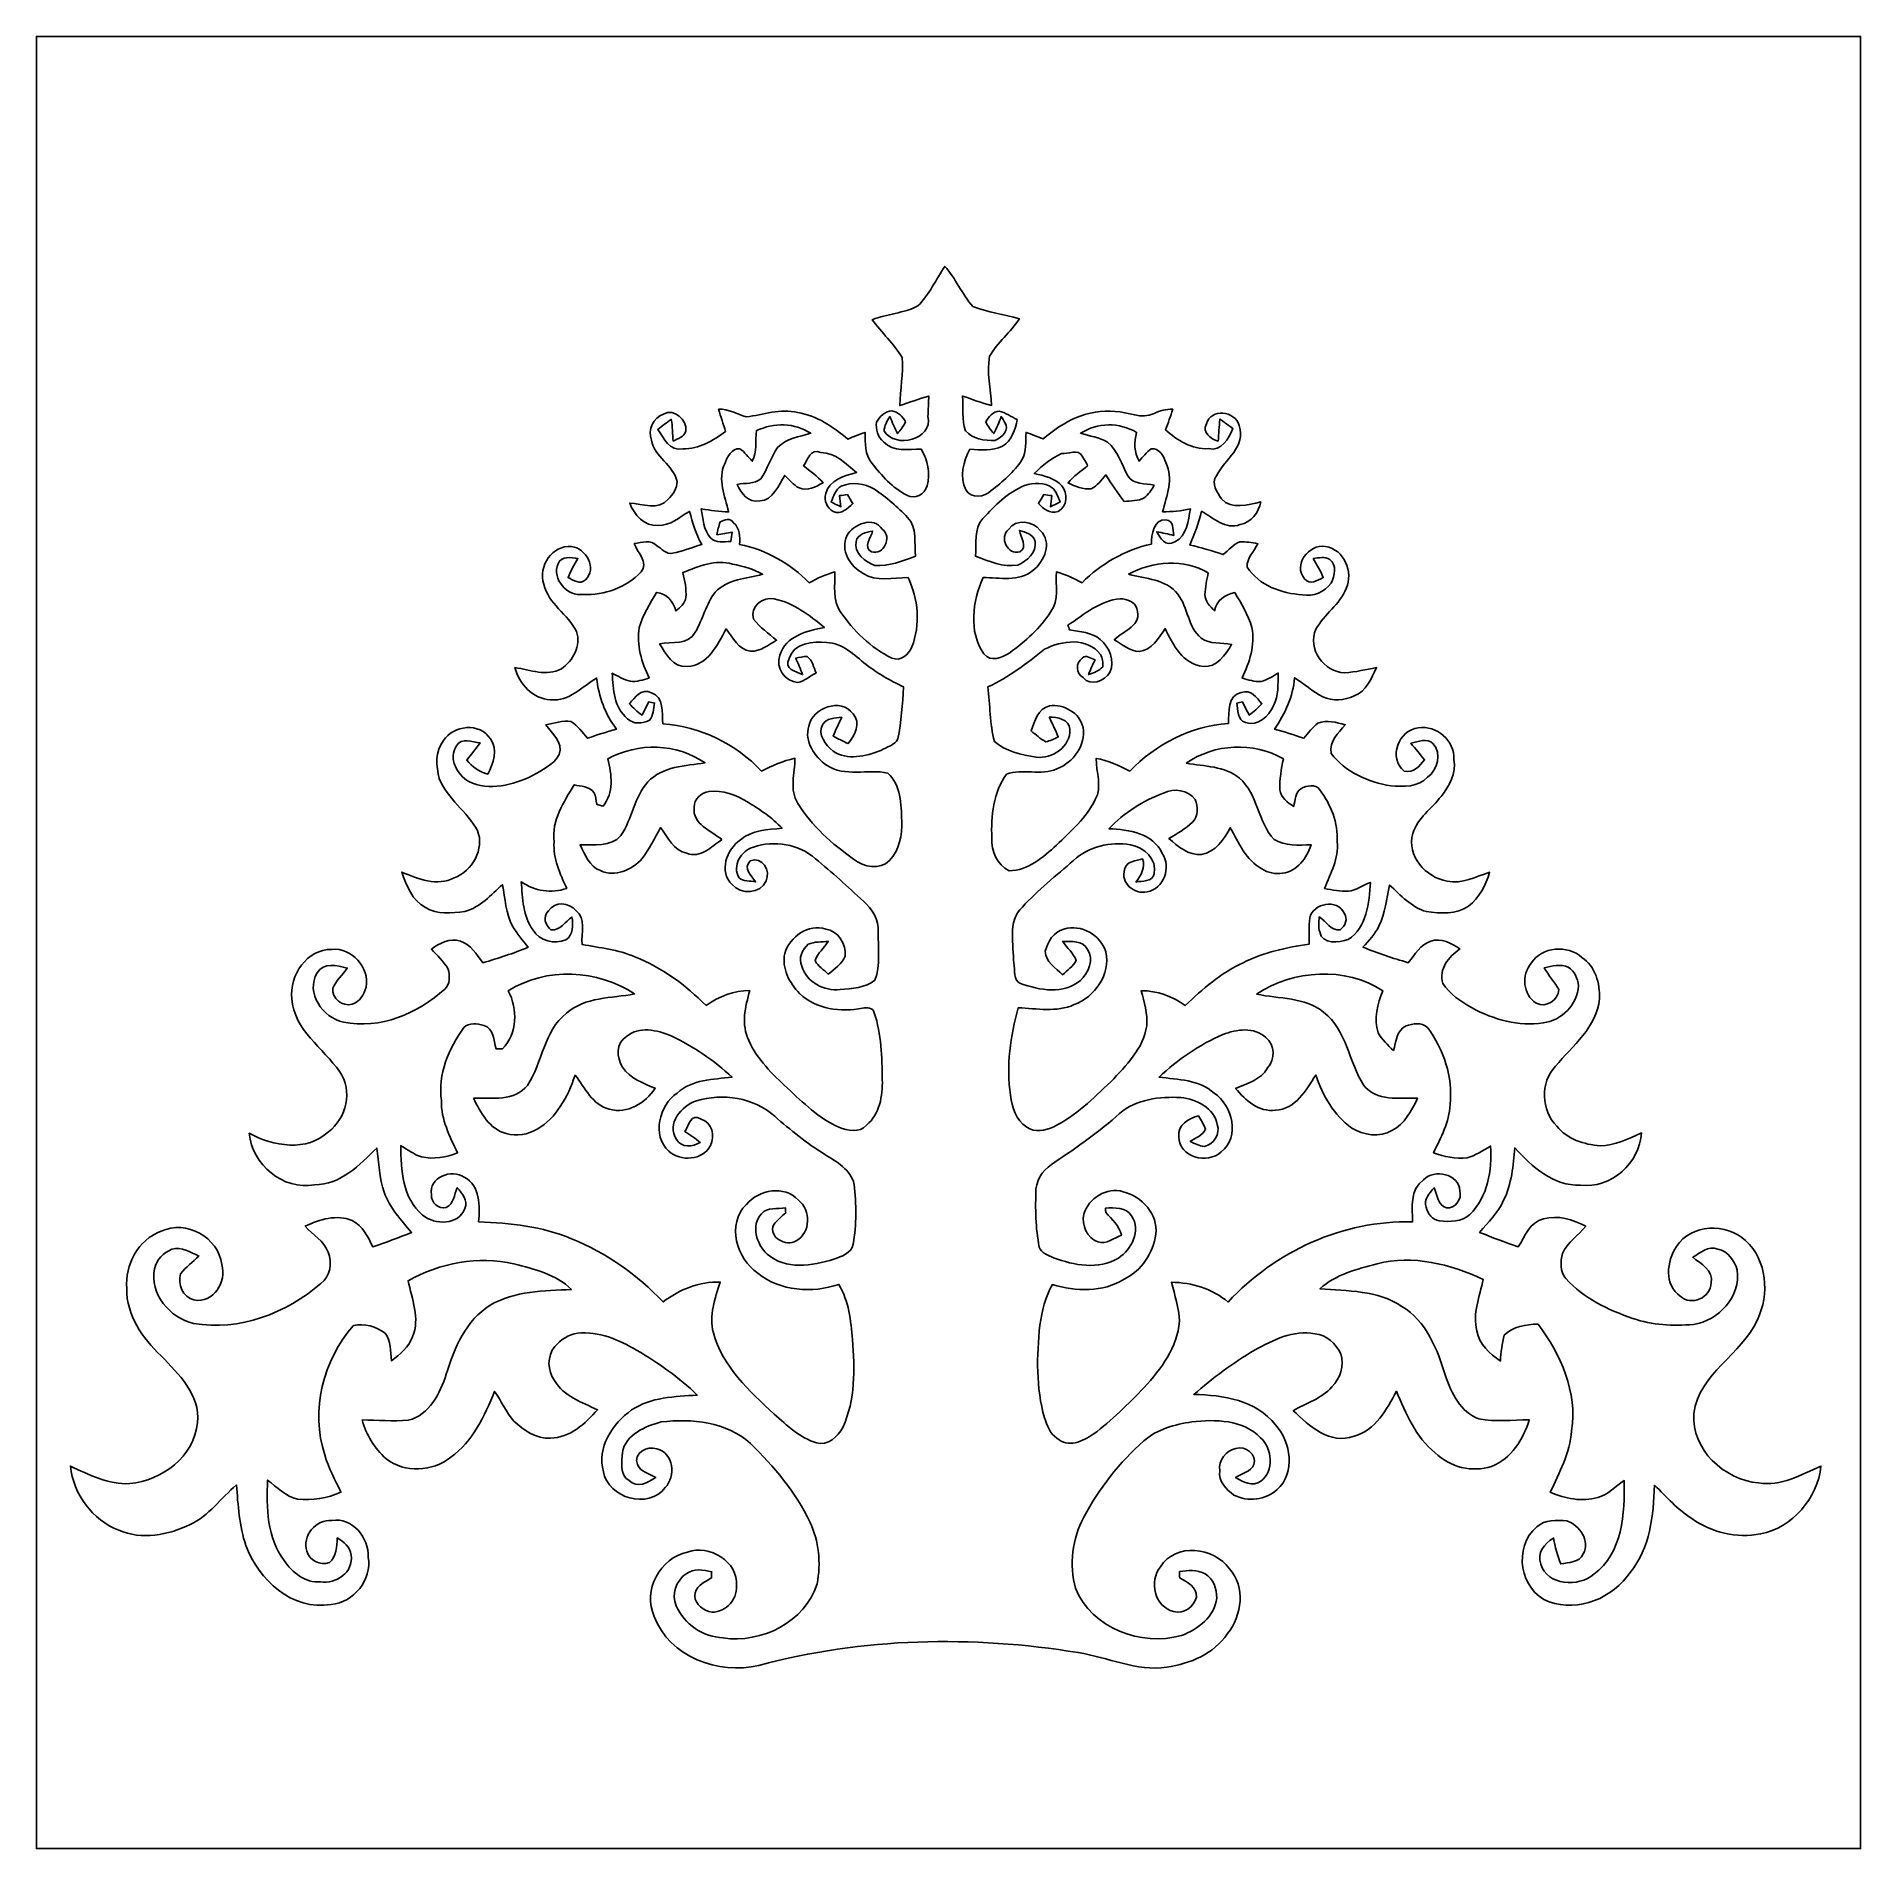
# Model space of a CAD drawing. Header units: centimetres. Extents: x -16.8 to 16.8, y -16.7 to 16.7.
import ezdxf

# ---------------------------------------------------------------- set-up
doc = ezdxf.new("R2010")
doc.units = ezdxf.units.CM
doc.header["$MEASUREMENT"] = 0
doc.layers.add('Layer 1', color=7, linetype='Continuous')

msp = doc.modelspace()

# ---------------------------------------------------------------- linework, layer by layer
at = {"layer": 'Layer 1', "color": 7}
for points, knots in [([(-16.77458, 16.66875), (-16.77458, 16.66875), (16.77458, 16.66875), (16.77458, 16.66875), (16.77458, 16.66875), (16.77458, 16.66875), (16.77458, -16.66875), (16.77458, -16.66875), (16.77458, -16.66875), (16.77458, -16.66875), (-16.77458, -16.66875), (-16.77458, -16.66875), (-16.77458, -16.66875), (-16.77458, -16.66875), (-16.77458, 16.66875), (-16.77458, 16.66875), (-16.77458, 16.66875), (-16.77458, 16.66875), (-16.77458, 16.66875), (-16.77458, 16.66875)], [0, 0, 0, 0, 0.16666667, 0.16666667, 0.16666667, 0.16666667, 0.33333333, 0.33333333, 0.33333333, 0.33333333, 0.5, 0.5, 0.5, 0.5, 0.66666667, 0.66666667, 0.66666667, 0.66666667, 1, 1, 1, 1]), ([(-0.56162, 11.71187), (-0.82338, 11.57605), (-1.12995, 11.56688), (-1.40264, 11.45787), (-1.40264, 11.45787), (-1.2252, 11.22116), (-1.01036, 11.01231), (-0.84914, 10.7636), (-0.84914, 10.7636), (-0.83114, 10.46903), (-0.88441, 10.17411), (-0.89817, 9.87919), (-0.89817, 9.87919), (-0.71826, 9.93316), (-0.54328, 10.00266), (-0.3623, 10.05417), (-0.3623, 10.05417), (-0.36618, 9.96139), (-0.37359, 9.77582), (-0.37747, 9.68304), (-0.37747, 9.68304), (-0.28469, 9.24525), (-0.97684, 9.07838), (-1.18428, 9.40964), (-1.18428, 9.40964), (-1.18251, 9.50912), (-1.12854, 9.59556), (-1.07668, 9.67669), (-1.07668, 9.67669), (-1.0347, 9.57051), (-0.99307, 9.46397), (-0.93839, 9.36378), (-0.93839, 9.36378), (-0.88547, 9.43116), (-0.8255, 9.49572), (-0.79199, 9.57615), (-0.79199, 9.57615), (-0.83855, 9.67599), (-0.92816, 9.76454), (-1.04069, 9.77935), (-1.04069, 9.77935), (-1.16558, 9.77547), (-1.26541, 9.67599), (-1.32539, 9.57439), (-1.32539, 9.57439), (-1.34091, 9.44104), (-1.30528, 9.29569), (-1.19345, 9.21314), (-1.19345, 9.21314), (-1.01918, 9.0103), (-0.73237, 9.08297), (-0.50024, 9.07521), (-0.50024, 9.07521), (-0.38171, 8.87377), (-0.33443, 8.63177), (-0.39299, 8.40176), (-0.39299, 8.40176), (-0.43956, 8.25324), (-0.61278, 8.13611), (-0.76729, 8.23066), (-0.76729, 8.23066), (-1.02905, 8.36119), (-1.2319, 8.59084), (-1.40899, 8.81874), (-1.40899, 8.81874), (-1.54023, 8.97572), (-1.53035, 9.19268), (-1.53317, 9.38389), (-1.53317, 9.38389), (-1.64077, 9.34755), (-1.74554, 9.30522), (-1.85032, 9.26147), (-1.85032, 9.26147), (-2.12161, 9.48196), (-2.41653, 9.69962), (-2.77354, 9.74796), (-2.77354, 9.74796), (-3.09245, 9.8358), (-3.40607, 9.70386), (-3.72075, 9.6707), (-3.72075, 9.6707), (-3.88973, 9.71867), (-4.0453, 9.82204), (-4.22839, 9.81146), (-4.22839, 9.81146), (-4.191, 9.67317), (-4.14091, 9.53911), (-4.09998, 9.40188), (-4.09998, 9.40188), (-4.32929, 9.23607), (-4.58964, 9.07203), (-4.88491, 9.08367), (-4.88491, 9.08367), (-5.13186, 9.0297), (-5.23628, 9.27664), (-5.34635, 9.44069), (-5.34635, 9.44069), (-5.2645, 9.50136), (-5.18478, 9.56592), (-5.0994, 9.62201), (-5.0994, 9.62201), (-5.07224, 9.49149), (-5.07718, 9.35708), (-5.06413, 9.22479), (-5.06413, 9.22479), (-4.97593, 9.26959), (-4.85846, 9.30346), (-4.82812, 9.4107), (-4.82812, 9.4107), (-4.80519, 9.61566), (-5.04649, 9.83051), (-5.23981, 9.7222), (-5.23981, 9.7222), (-5.43031, 9.66258), (-5.53156, 9.42728), (-5.46559, 9.24172), (-5.46559, 9.24172), (-5.40456, 8.93304), (-5.06483, 8.78593), (-4.99075, 8.48254), (-4.99075, 8.48254), (-4.98934, 8.3566), (-5.07224, 8.24159), (-5.15585, 8.15481), (-5.15585, 8.15481), (-5.33224, 7.93785), (-5.62786, 8.07297), (-5.86352, 8.08531), (-5.86352, 8.08531), (-5.7852, 7.86836), (-5.59259, 7.65528), (-5.34599, 7.67186), (-5.34599, 7.67186), (-5.11634, 7.65986), (-4.95088, 7.83308), (-4.76074, 7.93221), (-4.76074, 7.93221), (-4.70888, 7.7216), (-4.64467, 7.51311), (-4.5399, 7.3219), (-4.5399, 7.3219), (-4.71876, 7.26793), (-4.89373, 7.19843), (-5.07683, 7.16174), (-5.07683, 7.16174), (-5.19324, 7.13281), (-5.27438, 7.24853), (-5.36469, 7.29791), (-5.36469, 7.29791), (-5.47476, 7.42068), (-5.63986, 7.35436), (-5.77991, 7.33919), (-5.77991, 7.33919), (-5.72629, 7.17726), (-5.5118, 6.98782), (-5.65221, 6.81673), (-5.65221, 6.81673), (-5.92561, 6.53415), (-6.32707, 6.38104), (-6.72006, 6.40256), (-6.72006, 6.40256), (-7.01322, 6.36623), (-7.29862, 6.68302), (-7.18185, 6.96912), (-7.18185, 6.96912), (-7.11906, 7.11412), (-6.9402, 7.08766), (-6.81531, 7.06226), (-6.81531, 7.06226), (-6.88234, 6.94937), (-6.94831, 6.83613), (-6.99735, 6.71407), (-6.99735, 6.71407), (-6.89928, 6.6675), (-6.77333, 6.57472), (-6.67561, 6.67491), (-6.67561, 6.67491), (-6.46007, 6.87352), (-6.66644, 7.26017), (-6.93208, 7.28274), (-6.93208, 7.28274), (-7.28909, 7.32367), (-7.55086, 6.91691), (-7.44467, 6.59412), (-7.44467, 6.59412), (-7.35965, 6.23111), (-7.00158, 6.04026), (-6.84107, 5.71994), (-6.84107, 5.71994), (-6.75358, 5.45959), (-6.90492, 5.18548), (-7.11906, 5.03731), (-7.11906, 5.03731), (-7.39281, 4.89126), (-7.69267, 5.01121), (-7.97489, 5.05919), (-7.97489, 5.05919), (-7.89552, 4.75474), (-7.65069, 4.48098), (-7.31732, 4.46546), (-7.31732, 4.46546), (-6.97442, 4.42524), (-6.74299, 4.70888), (-6.47383, 4.86481), (-6.47383, 4.86481), (-6.42973, 4.52438), (-6.31966, 4.19876), (-6.10694, 3.92606), (-6.10694, 3.92606), (-6.28685, 3.87562), (-6.4643, 3.81776), (-6.64139, 3.75779), (-6.64139, 3.75779), (-6.73276, 3.8675), (-6.8199, 3.98815), (-6.94337, 4.06294), (-6.94337, 4.06294), (-7.09789, 4.08869), (-7.25417, 4.03648), (-7.40516, 4.00544), (-7.40516, 4.00544), (-7.29721, 3.83505), (-7.07284, 3.68864), (-7.15927, 3.45722), (-7.15927, 3.45722), (-7.26405, 3.26778), (-7.47571, 3.17465), (-7.65316, 3.06952), (-7.65316, 3.06952), (-8.01088, 2.89666), (-8.44515, 2.78306), (-8.82403, 2.96016), (-8.82403, 2.96016), (-9.03393, 3.09104), (-9.20891, 3.38349), (-9.05016, 3.61738), (-9.05016, 3.61738), (-8.95879, 3.77684), (-8.76018, 3.69041), (-8.61483, 3.67206), (-8.61483, 3.67206), (-8.69633, 3.56623), (-8.77852, 3.46075), (-8.86001, 3.35492), (-8.86001, 3.35492), (-8.75947, 3.23391), (-8.63283, 3.13584), (-8.47513, 3.0988), (-8.47513, 3.0988), (-8.37212, 3.28789), (-8.27511, 3.55388), (-8.4268, 3.74474), (-8.4268, 3.74474), (-8.61624, 4.05518), (-9.10696, 3.99979), (-9.28758, 3.71369), (-9.28758, 3.71369), (-9.44915, 3.51649), (-9.42481, 3.24626), (-9.36696, 3.01519), (-9.36696, 3.01519), (-9.21138, 2.64407), (-8.85649, 2.40736), (-8.66246, 2.06093), (-8.66246, 2.06093), (-8.53017, 1.71803), (-8.75841, 1.31692), (-9.09108, 1.18957), (-9.09108, 1.18957), (-9.4047, 1.02623), (-9.75889, 1.16875), (-10.05734, 1.29575), (-10.05734, 1.29575), (-9.9695, 1.04987), (-9.86649, 0.77082), (-9.61884, 0.64488), (-9.61884, 0.64488), (-9.40858, 0.50271), (-9.13236, 0.54363), (-8.89529, 0.56974), (-8.89529, 0.56974), (-8.61554, 0.64876), (-8.41375, 0.87489), (-8.20491, 1.06327), (-8.20491, 1.06327), (-8.1474, 0.80927), (-8.14846, 0.53587), (-8.01899, 0.30339), (-8.01899, 0.30339), (-7.93715, 0.16404), (-7.83131, 0.03951), (-7.73183, -0.08819), (-7.73183, -0.08819), (-8.00206, -0.20073), (-8.28181, -0.28963), (-8.56262, -0.37148), (-8.56262, -0.37148), (-8.68221, -0.22684), (-8.78452, -0.03351), (-8.97608, 0.02399), (-8.97608, 0.02399), (-9.16481, 0.08643), (-9.36237, -0.01058), (-9.51159, -0.12347), (-9.51159, -0.12347), (-9.40047, -0.23707), (-9.28652, -0.35172), (-9.20362, -0.4886), (-9.20362, -0.4886), (-9.17187, -0.60925), (-9.16376, -0.76835), (-9.26677, -0.85796), (-9.26677, -0.85796), (-9.76207, -1.31022), (-10.45351, -1.60055), (-11.13049, -1.46544), (-11.13049, -1.46544), (-11.5122, -1.38289), (-11.83111, -0.92604), (-11.61239, -0.55809), (-11.61239, -0.55809), (-11.49597, -0.35878), (-11.24409, -0.42404), (-11.05994, -0.4699), (-11.05994, -0.4699), (-11.13614, -0.60254), (-11.26666, -0.6985), (-11.32558, -0.84138), (-11.32558, -0.84138), (-11.34745, -1.0227), (-11.14601, -1.19098), (-10.96716, -1.13312), (-10.96716, -1.13312), (-10.8271, -1.09538), (-10.75514, -0.94933), (-10.71174, -0.82374), (-10.71174, -0.82374), (-10.64119, -0.46108), (-10.97562, -0.09208), (-11.34181, -0.12665), (-11.34181, -0.12665), (-11.79724, -0.11254), (-12.13203, -0.61172), (-12.07664, -1.0354), (-12.07664, -1.0354), (-12.03854, -1.61502), (-11.50091, -1.93816), (-11.19752, -2.37702), (-11.19752, -2.37702), (-10.94987, -2.71921), (-11.07616, -3.23744), (-11.40425, -3.48227), (-11.40425, -3.48227), (-11.79901, -3.85374), (-12.42201, -3.75214), (-12.86016, -3.50943), (-12.86016, -3.50943), (-12.81465, -4.08446), (-12.24104, -4.5653), (-11.66036, -4.45805), (-11.66036, -4.45805), (-11.18376, -4.45841), (-10.83028, -4.09222), (-10.51595, -3.78072), (-10.51595, -3.78072), (-10.47856, -4.0513), (-10.4708, -4.33246), (-10.37943, -4.59281), (-10.37943, -4.59281), (-10.28171, -4.88209), (-10.06651, -5.10469), (-9.87496, -5.33471), (-9.87496, -5.33471), (-10.11132, -5.42784), (-10.34838, -5.5185), (-10.58898, -5.59929), (-10.58898, -5.59929), (-10.67682, -5.41373), (-10.77313, -5.20876), (-10.96892, -5.11563), (-10.96892, -5.11563), (-11.24938, -4.99674), (-11.56935, -5.09305), (-11.83005, -5.21864), (-11.83005, -5.21864), (-11.69741, -5.3848), (-11.48468, -5.48534), (-11.41236, -5.6963), (-11.41236, -5.6963), (-11.32875, -5.88645), (-11.37038, -6.14398), (-11.54324, -6.27133), (-11.54324, -6.27133), (-12.17648, -6.82096), (-13.04255, -7.15751), (-13.88639, -7.00828), (-13.88639, -7.00828), (-14.3189, -6.9088), (-14.70519, -6.46007), (-14.60147, -6.00216), (-14.60147, -6.00216), (-14.57149, -5.83706), (-14.43461, -5.70653), (-14.28433, -5.6448), (-14.28433, -5.6448), (-14.10688, -5.58729), (-13.94178, -5.70089), (-13.78691, -5.76968), (-13.78691, -5.76968), (-13.90015, -5.87622), (-14.02609, -5.97041), (-14.12275, -6.09353), (-14.12275, -6.09353), (-14.17496, -6.28579), (-14.08783, -6.53062), (-13.87793, -6.57542), (-13.87793, -6.57542), (-13.52233, -6.65021), (-13.26691, -6.2357), (-13.36816, -5.92384), (-13.36816, -5.92384), (-13.42708, -5.4229), (-14.02433, -5.09658), (-14.48012, -5.31178), (-14.48012, -5.31178), (-14.90486, -5.46629), (-15.15039, -5.92914), (-15.11476, -6.36658), (-15.11476, -6.36658), (-15.12182, -6.85871), (-14.82231, -7.27745), (-14.484, -7.60483), (-14.484, -7.60483), (-14.15874, -7.93997), (-13.75939, -8.32026), (-13.81443, -8.83285), (-13.81443, -8.83285), (-13.87369, -9.45621), (-14.46354, -9.90177), (-15.05691, -9.95504), (-15.05691, -9.95504), (-15.44849, -9.97373), (-15.80586, -9.79205), (-16.15158, -9.63366), (-16.15158, -9.63366), (-16.09619, -10.15012), (-15.74765, -10.62179), (-15.26293, -10.81405), (-15.26293, -10.81405), (-14.83854, -10.99502), (-14.35347, -10.90401), (-13.9506, -10.70928), (-13.9506, -10.70928), (-13.60241, -10.54806), (-13.38121, -10.22138), (-13.09652, -9.97797), (-13.09652, -9.97797), (-13.06689, -10.35226), (-13.04678, -10.73397), (-12.9219, -11.09204), (-12.9219, -11.09204), (-12.69294, -11.72598), (-12.07382, -12.29889), (-11.35521, -12.17648), (-11.35521, -12.17648), (-10.93646, -12.14226), (-10.60133, -11.72316), (-10.67153, -11.30723), (-10.67153, -11.30723), (-10.65742, -10.95516), (-10.96433, -10.56887), (-11.34075, -10.63413), (-11.34075, -10.63413), (-11.62826, -10.60344), (-11.89955, -10.92412), (-11.80112, -11.19858), (-11.80112, -11.19858), (-11.75456, -11.3725), (-11.55771, -11.46034), (-11.38767, -11.40919), (-11.38767, -11.40919), (-11.2522, -11.29947), (-11.25396, -11.11179), (-11.24126, -10.9541), (-11.24126, -10.9541), (-11.12555, -11.02678), (-10.99996, -11.12202), (-10.98903, -11.2709), (-10.98903, -11.2709), (-10.93541, -11.5824), (-11.26808, -11.81347), (-11.55241, -11.76232), (-11.55241, -11.76232), (-11.83287, -11.78454), (-12.06782, -11.58981), (-12.21669, -11.3725), (-12.21669, -11.3725), (-12.53561, -10.95516), (-12.55042, -10.39178), (-12.52291, -9.88942), (-12.52291, -9.88942), (-12.3511, -10.02206), (-12.19059, -10.18928), (-11.97293, -10.24326), (-11.97293, -10.24326), (-11.70234, -10.27112), (-11.42436, -10.22315), (-11.17529, -10.11343), (-11.17529, -10.11343), (-11.27725, -9.88589), (-11.40531, -9.66823), (-11.47304, -9.42622), (-11.47304, -9.42622), (-11.73409, -8.61448), (-11.51008, -7.67715), (-10.94281, -7.04815), (-10.94281, -7.04815), (-10.74314, -7.0044), (-10.52407, -7.06473), (-10.36285, -7.18749), (-10.36285, -7.18749), (-10.24361, -7.32437), (-10.26795, -7.52792), (-10.24537, -7.69444), (-10.24537, -7.69444), (-10.08345, -7.57908), (-9.92928, -7.44502), (-9.85555, -7.25346), (-9.85555, -7.25346), (-9.71797, -6.91444), (-9.86755, -6.55743), (-9.93916, -6.22194), (-9.93916, -6.22194), (-9.35355, -5.89527), (-8.65152, -5.75769), (-7.99289, -5.9115), (-7.99289, -5.9115), (-7.62282, -6.00675), (-7.21678, -6.10694), (-6.9342, -6.38246), (-6.9342, -6.38246), (-7.43867, -6.40962), (-7.97948, -6.40539), (-8.42716, -6.67173), (-8.42716, -6.67173), (-8.87271, -6.95113), (-9.09214, -7.45913), (-9.23643, -7.9442), (-9.23643, -7.9442), (-9.35602, -8.29522), (-9.54405, -8.69562), (-9.93704, -8.78981), (-9.93704, -8.78981), (-10.21997, -8.81027), (-10.5029, -8.78805), (-10.78583, -8.78205), (-10.78583, -8.78205), (-10.71351, -9.05722), (-10.55335, -9.30487), (-10.3445, -9.49713), (-10.3445, -9.49713), (-10.00513, -9.76454), (-9.48725, -9.73914), (-9.15635, -9.46997), (-9.15635, -9.46997), (-8.74219, -9.18104), (-8.53652, -8.7055), (-8.34743, -8.25747), (-8.34743, -8.25747), (-8.22748, -8.4388), (-8.1347, -8.63917), (-7.99359, -8.80604), (-7.99359, -8.80604), (-7.81121, -8.97114), (-7.58261, -9.14118), (-7.32155, -9.11648), (-7.32155, -9.11648), (-6.96242, -9.11472), (-6.67879, -8.85014), (-6.45583, -8.59578), (-6.45583, -8.59578), (-6.74476, -8.45996), (-7.07566, -8.35166), (-7.24676, -8.05921), (-7.24676, -8.05921), (-7.38046, -7.87894), (-7.3847, -7.60801), (-7.24253, -7.43268), (-7.24253, -7.43268), (-7.13211, -7.31167), (-6.98818, -7.20549), (-6.82025, -7.18891), (-6.82025, -7.18891), (-6.43255, -7.14551), (-6.06319, -7.31061), (-5.73652, -7.50076), (-5.73652, -7.50076), (-5.33612, -7.73359), (-4.953, -8.00241), (-4.62068, -8.32661), (-4.62068, -8.32661), (-5.03202, -8.35519), (-5.47299, -8.36154), (-5.82859, -8.60072), (-5.82859, -8.60072), (-6.18031, -8.85261), (-6.47065, -9.28723), (-6.34788, -9.73878), (-6.34788, -9.73878), (-6.2611, -10.22315), (-5.51286, -10.43693), (-5.21264, -10.02771), (-5.21264, -10.02771), (-5.00486, -9.8238), (-5.05778, -9.38953), (-5.36681, -9.31616), (-5.36681, -9.31616), (-5.53438, -9.24666), (-5.80319, -9.39588), (-5.721, -9.6012), (-5.721, -9.6012), (-5.6702, -9.74231), (-5.50051, -9.76701), (-5.38586, -9.84109), (-5.38586, -9.84109), (-5.52309, -9.93246), (-5.7344, -10.05734), (-5.8734, -9.89542), (-5.8734, -9.89542), (-6.0639, -9.80017), (-6.00287, -9.54864), (-5.99828, -9.38142), (-5.99828, -9.38142), (-5.94113, -9.05298), (-5.57424, -8.896), (-5.28743, -8.82121), (-5.28743, -8.82121), (-4.72334, -8.75277), (-4.0827, -8.81839), (-3.64243, -9.21561), (-3.64243, -9.21561), (-3.21169, -9.64071), (-2.80952, -10.10991), (-2.54917, -10.6613), (-2.54917, -10.6613), (-2.3816, -11.01196), (-2.34244, -11.41977), (-2.41794, -11.79936), (-2.41794, -11.79936), (-2.63772, -12.50386), (-3.44135, -12.90002), (-4.14584, -12.79454), (-4.14584, -12.79454), (-4.51273, -12.77091), (-4.86445, -12.54866), (-5.00698, -12.20258), (-5.00698, -12.20258), (-5.0994, -11.99621), (-5.00874, -11.73692), (-4.82529, -11.61344), (-4.82529, -11.61344), (-4.68736, -11.51431), (-4.51026, -11.53901), (-4.35575, -11.57711), (-4.35575, -11.57711), (-4.35645, -11.60533), (-4.35751, -11.66142), (-4.35786, -11.68964), (-4.35786, -11.68964), (-4.47322, -11.75808), (-4.61927, -11.82017), (-4.65737, -11.96234), (-4.65737, -11.96234), (-4.71135, -12.12356), (-4.54131, -12.26291), (-4.40584, -12.31018), (-4.40584, -12.31018), (-4.13632, -12.36839), (-3.8802, -12.10134), (-3.89714, -11.83746), (-3.89714, -11.83746), (-3.86856, -11.3852), (-4.39667, -11.07087), (-4.80025, -11.21586), (-4.80025, -11.21586), (-5.30296, -11.32205), (-5.63527, -11.92142), (-5.41126, -12.39838), (-5.41126, -12.39838), (-5.13927, -13.14768), (-4.22593, -13.47505), (-3.49074, -13.29866), (-3.49074, -13.29866), (-1.58115, -12.78608), (0.44027, -12.7448), (2.38619, -13.06477), (2.38619, -13.06477), (2.93158, -13.14521), (3.45546, -13.41967), (4.01814, -13.33077), (4.01814, -13.33077), (4.445, -13.26868), (4.88491, -13.08947), (5.13009, -12.71552), (5.13009, -12.71552), (5.3975, -12.38568), (5.47123, -11.84875), (5.16572, -11.52031), (5.16572, -11.52031), (4.88809, -11.12308), (4.17019, -11.03595), (3.90172, -11.48539), (3.90172, -11.48539), (3.67771, -11.74044), (3.79271, -12.23363), (4.1402, -12.30559), (4.1402, -12.30559), (4.32329, -12.36945), (4.51591, -12.2174), (4.56353, -12.04454), (4.56353, -12.04454), (4.57024, -11.86074), (4.39208, -11.76443), (4.25238, -11.69), (4.25238, -11.69), (4.25168, -11.66072), (4.25027, -11.60145), (4.24991, -11.57217), (4.24991, -11.57217), (4.40619, -11.55418), (4.57412, -11.53125), (4.7184, -11.6145), (4.7184, -11.6145), (4.8701, -11.7034), (4.93889, -11.89143), (4.93289, -12.06077), (4.93289, -12.06077), (4.89938, -12.40296), (4.58435, -12.63721), (4.28343, -12.75151), (4.28343, -12.75151), (3.54401, -12.95188), (2.6356, -12.62062), (2.33609, -11.88156), (2.33609, -11.88156), (2.21262, -11.44764), (2.28036, -10.96751), (2.48885, -10.57028), (2.48885, -10.57028), (2.77213, -10.04429), (3.1436, -9.56275), (3.59445, -9.16975), (3.59445, -9.16975), (3.83646, -8.95033), (4.16278, -8.86919), (4.47675, -8.8198), (4.47675, -8.8198), (4.90326, -8.76723), (5.42255, -8.77993), (5.74146, -9.11119), (5.74146, -9.11119), (5.95595, -9.30592), (5.99652, -9.73032), (5.74534, -9.90917), (5.74534, -9.90917), (5.60105, -10.01748), (5.41091, -9.93105), (5.27897, -9.84285), (5.27897, -9.84285), (5.39432, -9.76806), (5.56048, -9.7409), (5.61763, -9.60261), (5.61763, -9.60261), (5.6702, -9.42446), (5.46382, -9.24242), (5.28779, -9.31086), (5.28779, -9.31086), (5.10505, -9.33521), (4.95653, -9.53452), (4.99145, -9.71903), (4.99145, -9.71903), (4.95582, -9.91764), (5.1114, -10.05911), (5.25039, -10.166), (5.25039, -10.166), (5.50369, -10.29723), (5.83212, -10.2556), (6.04449, -10.06616), (6.04449, -10.06616), (6.38422, -9.75748), (6.30202, -9.18845), (6.01451, -8.87201), (6.01451, -8.87201), (5.65961, -8.41904), (5.05001, -8.3245), (4.51167, -8.31568), (4.51167, -8.31568), (4.8581, -8.01017), (5.23275, -7.73501), (5.63104, -7.50076), (5.63104, -7.50076), (5.96865, -7.31344), (6.33942, -7.12294), (6.74052, -7.19772), (6.74052, -7.19772), (6.95501, -7.21536), (7.12646, -7.38117), (7.21395, -7.5692), (7.21395, -7.5692), (7.29015, -7.78122), (7.20584, -8.02534), (7.04779, -8.17704), (7.04779, -8.17704), (6.86364, -8.39646), (6.57825, -8.47019), (6.34118, -8.61377), (6.34118, -8.61377), (6.64104, -8.89811), (7.00828, -9.24419), (7.4616, -9.08403), (7.4616, -9.08403), (7.86271, -8.96937), (8.05215, -8.58979), (8.24089, -8.25606), (8.24089, -8.25606), (8.41199, -8.66916), (8.59472, -9.10131), (8.95279, -9.39094), (8.95279, -9.39094), (9.22126, -9.65129), (9.6326, -9.75642), (9.98961, -9.63754), (9.98961, -9.63754), (10.35297, -9.49995), (10.57204, -9.13941), (10.68141, -8.78276), (10.68141, -8.78276), (10.37343, -8.78276), (10.06016, -8.82509), (9.75677, -8.76441), (9.75677, -8.76441), (9.41881, -8.64411), (9.25089, -8.2864), (9.13871, -7.96925), (9.13871, -7.96925), (8.99301, -7.48841), (8.79087, -6.96383), (8.3379, -6.69396), (8.3379, -6.69396), (7.89411, -6.39974), (7.33919, -6.40927), (6.83048, -6.36905), (6.83048, -6.36905), (7.12152, -6.10835), (7.51558, -6.00569), (7.88458, -5.9115), (7.88458, -5.9115), (8.5411, -5.74005), (9.23149, -5.9182), (9.83156, -6.19866), (9.83156, -6.19866), (9.77653, -6.51051), (9.63154, -6.82413), (9.71867, -7.14481), (9.71867, -7.14481), (9.75783, -7.39069), (9.95609, -7.56567), (10.14977, -7.70184), (10.14977, -7.70184), (10.16282, -7.54062), (10.18081, -7.37835), (10.22138, -7.22207), (10.22138, -7.22207), (10.38296, -7.0612), (10.62567, -7.0298), (10.84262, -7.01922), (10.84262, -7.01922), (11.26208, -7.57731), (11.57076, -8.27229), (11.46034, -8.98525), (11.46034, -8.98525), (11.43212, -9.39341), (11.23491, -9.75042), (11.06911, -10.11343), (11.06911, -10.11343), (11.34075, -10.22844), (11.6519, -10.29794), (11.94117, -10.2108), (11.94117, -10.2108), (12.13379, -10.15929), (12.26397, -9.99984), (12.42977, -9.9), (12.42977, -9.9), (12.43647, -10.49831), (12.40155, -11.2335), (11.86956, -11.62191), (11.86956, -11.62191), (11.58699, -11.86533), (11.01584, -11.83322), (10.89342, -11.4367), (10.89342, -11.4367), (10.81546, -11.22927), (10.96645, -11.05535), (11.12837, -10.95587), (11.12837, -10.95587), (11.15377, -11.11991), (11.20352, -11.27795), (11.26067, -11.43353), (11.26067, -11.43353), (11.4046, -11.40001), (11.60674, -11.41236), (11.67447, -11.24973), (11.67447, -11.24973), (11.811, -11.00878), (11.60357, -10.72127), (11.37391, -10.63907), (11.37391, -10.63907), (11.18764, -10.62708), (10.96751, -10.61156), (10.82146, -10.75196), (10.82146, -10.75196), (10.38084, -11.11038), (10.50184, -11.93482), (11.049, -12.12744), (11.049, -12.12744), (11.59334, -12.33099), (12.22304, -12.05265), (12.53913, -11.58769), (12.53913, -11.58769), (12.90708, -11.14072), (12.96282, -10.54206), (12.9854, -9.98643), (12.9854, -9.98643), (13.20906, -10.19563), (13.40802, -10.43552), (13.67331, -10.59603), (13.67331, -10.59603), (14.03138, -10.86132), (14.49917, -10.96151), (14.93626, -10.88108), (14.93626, -10.88108), (15.52469, -10.76007), (15.98542, -10.22773), (16.04574, -9.6333), (16.04574, -9.6333), (15.68379, -9.79241), (15.30914, -10.01113), (14.89851, -9.94304), (14.89851, -9.94304), (14.26492, -9.88025), (13.66344, -9.33238), (13.70753, -8.66493), (13.70753, -8.66493), (13.8049, -7.9188), (14.59054, -7.58719), (14.87981, -6.93984), (14.87981, -6.93984), (15.10136, -6.47347), (15.05726, -5.84235), (14.66039, -5.48358), (14.66039, -5.48358), (14.3069, -5.15549), (13.66273, -5.17525), (13.39003, -5.59294), (13.39003, -5.59294), (13.20624, -5.85752), (13.16073, -6.30731), (13.45953, -6.50699), (13.45953, -6.50699), (13.65038, -6.69643), (14.03456, -6.53344), (14.02468, -6.26322), (14.02468, -6.26322), (14.07654, -6.02403), (13.83559, -5.91326), (13.68954, -5.79049), (13.68954, -5.79049), (13.83101, -5.71112), (13.97071, -5.57142), (14.14921, -5.64056), (14.14921, -5.64056), (14.33371, -5.67196), (14.46036, -5.8547), (14.50587, -6.02615), (14.50587, -6.02615), (14.57784, -6.51051), (14.16614, -6.96066), (13.69977, -7.02522), (13.69977, -7.02522), (13.32689, -7.05979), (12.94236, -7.04003), (12.58676, -6.91656), (12.58676, -6.91656), (12.13344, -6.75958), (11.6773, -6.54685), (11.35486, -6.17961), (11.35486, -6.17961), (11.24797, -6.05331), (11.2522, -5.87093), (11.29489, -5.72064), (11.29489, -5.72064), (11.38132, -5.5118), (11.58452, -5.3908), (11.7221, -5.21899), (11.7221, -5.21899), (11.4808, -5.09799), (11.21375, -5.00874), (10.94105, -5.08388), (10.94105, -5.08388), (10.69481, -5.14068), (10.60168, -5.4042), (10.47962, -5.59788), (10.47962, -5.59788), (10.23937, -5.5178), (10.00266, -5.42678), (9.76771, -5.33365), (9.76771, -5.33365), (9.92329, -5.14244), (10.11449, -4.97452), (10.2108, -4.74204), (10.2108, -4.74204), (10.35791, -4.44182), (10.39072, -4.10598), (10.41541, -3.77825), (10.41541, -3.77825), (10.72727, -4.12115), (11.13014, -4.48522), (11.62403, -4.46405), (11.62403, -4.46405), (12.18565, -4.53637), (12.71023, -4.05342), (12.74833, -3.50379), (12.74833, -3.50379), (12.50562, -3.61633), (12.25338, -3.72604), (11.98316, -3.74227), (11.98316, -3.74227), (11.6907, -3.71369), (11.37638, -3.62268), (11.19011, -3.37891), (11.19011, -3.37891), (10.89907, -3.08998), (10.87437, -2.57316), (11.16718, -2.27753), (11.16718, -2.27753), (11.47127, -1.89477), (11.93094, -1.56316), (11.97222, -1.03576), (11.97222, -1.03576), (11.98915, -0.75248), (11.89567, -0.44027), (11.64978, -0.27481), (11.64978, -0.27481), (11.3859, -0.03881), (10.91177, -0.07161), (10.71915, -0.38135), (10.71915, -0.38135), (10.53112, -0.58984), (10.56322, -0.96802), (10.81123, -1.11372), (10.81123, -1.11372), (10.99397, -1.21391), (11.21375, -1.05904), (11.22574, -0.86678), (11.22574, -0.86678), (11.14637, -0.72566), (11.03771, -0.60501), (10.95622, -0.46531), (10.95622, -0.46531), (11.09945, -0.43815), (11.26031, -0.38629), (11.39896, -0.45438), (11.39896, -0.45438), (11.51396, -0.52564), (11.57534, -0.66322), (11.58522, -0.79446), (11.58522, -0.79446), (11.57393, -1.14476), (11.27513, -1.43298), (10.93823, -1.4792), (10.93823, -1.4792), (10.48385, -1.55116), (10.02841, -1.41499), (9.62977, -1.20474), (9.62977, -1.20474), (9.42622, -1.08691), (9.21985, -0.9525), (9.08932, -0.75212), (9.08932, -0.75212), (9.01488, -0.48295), (9.20009, -0.26035), (9.40576, -0.11924), (9.40576, -0.11924), (9.25301, -0.01305), (9.05827, 0.08643), (8.87024, 0.02399), (8.87024, 0.02399), (8.67869, -0.03351), (8.57603, -0.22684), (8.45679, -0.37148), (8.45679, -0.37148), (8.17457, -0.28893), (7.89305, -0.20038), (7.62212, -0.08537), (7.62212, -0.08537), (7.72866, 0.03598), (7.84895, 0.15099), (7.91457, 0.30163), (7.91457, 0.30163), (8.03381, 0.53693), (8.05427, 0.80433), (8.11283, 1.05728), (8.11283, 1.05728), (8.31603, 0.86678), (8.51217, 0.64911), (8.78911, 0.56903), (8.78911, 0.56903), (9.04452, 0.53305), (9.33979, 0.5147), (9.5631, 0.66957), (9.5631, 0.66957), (9.76701, 0.8195), (9.87989, 1.05692), (9.95257, 1.29293), (9.95257, 1.29293), (9.69962, 1.21109), (9.4428, 1.06892), (9.17011, 1.12854), (9.17011, 1.12854), (8.77782, 1.19415), (8.42292, 1.59702), (8.5411, 2.00589), (8.5411, 2.00589), (8.62612, 2.29306), (8.88788, 2.45992), (9.06004, 2.68852), (9.06004, 2.68852), (9.21173, 2.87937), (9.34014, 3.11538), (9.2964, 3.36868), (9.2964, 3.36868), (9.31369, 3.71122), (8.97678, 4.0065), (8.63953, 3.94864), (8.63953, 3.94864), (8.28146, 3.91301), (8.07932, 3.39513), (8.382, 3.15136), (8.382, 3.15136), (8.55662, 3.11291), (8.66069, 3.24661), (8.75524, 3.36021), (8.75524, 3.36021), (8.67269, 3.46216), (8.58873, 3.56341), (8.50582, 3.6643), (8.50582, 3.6643), (8.636, 3.69323), (8.80569, 3.76802), (8.91399, 3.65795), (8.91399, 3.65795), (9.07415, 3.47768), (8.99372, 3.17782), (8.81309, 3.03989), (8.81309, 3.03989), (8.64059, 2.85433), (8.36577, 2.86456), (8.13611, 2.88255), (8.13611, 2.88255), (7.71878, 2.94428), (7.29756, 3.13937), (7.03721, 3.47945), (7.03721, 3.47945), (6.99523, 3.70417), (7.1755, 3.85057), (7.2965, 4.00685), (7.2965, 4.00685), (7.13599, 4.04601), (6.95607, 4.1021), (6.79591, 4.03437), (6.79591, 4.03437), (6.6929, 3.95993), (6.61811, 3.85374), (6.53627, 3.75744), (6.53627, 3.75744), (6.35776, 3.81811), (6.17784, 3.87667), (5.99687, 3.92712), (5.99687, 3.92712), (6.19231, 4.20934), (6.33659, 4.52261), (6.36693, 4.86939), (6.36693, 4.86939), (6.54121, 4.75544), (6.69996, 4.61892), (6.88446, 4.52085), (6.88446, 4.52085), (7.06332, 4.42983), (7.28204, 4.45699), (7.4609, 4.53531), (7.4609, 4.53531), (7.68597, 4.61857), (7.77699, 4.8574), (7.87329, 5.05778), (7.87329, 5.05778), (7.67891, 5.02179), (7.48524, 4.97522), (7.28768, 4.96217), (7.28768, 4.96217), (6.90562, 4.9717), (6.59271, 5.40385), (6.75852, 5.76651), (6.75852, 5.76651), (6.91233, 6.0385), (7.19631, 6.21877), (7.31696, 6.51298), (7.31696, 6.51298), (7.44643, 6.81708), (7.28169, 7.23371), (6.93208, 7.28486), (6.93208, 7.28486), (6.62869, 7.33778), (6.32495, 6.93843), (6.55073, 6.69184), (6.55073, 6.69184), (6.64598, 6.57296), (6.78815, 6.65798), (6.89151, 6.71407), (6.89151, 6.71407), (6.84142, 6.83613), (6.77686, 6.94937), (6.70948, 7.06226), (6.70948, 7.06226), (6.80826, 7.07602), (6.92115, 7.10706), (7.01146, 7.04744), (7.01146, 7.04744), (7.14516, 6.94655), (7.10882, 6.74335), (7.03968, 6.61247), (7.03968, 6.61247), (6.91444, 6.45372), (6.71407, 6.35212), (6.50804, 6.39868), (6.50804, 6.39868), (6.12987, 6.41703), (5.70265, 6.57119), (5.49592, 6.90774), (5.49592, 6.90774), (5.47582, 7.07108), (5.62645, 7.19455), (5.68678, 7.33601), (5.68678, 7.33601), (5.57989, 7.35824), (5.46911, 7.37447), (5.36011, 7.37164), (5.36011, 7.37164), (5.23734, 7.32578), (5.15373, 7.21677), (5.05319, 7.13811), (5.05319, 7.13811), (4.85034, 7.2009), (4.6482, 7.26722), (4.44041, 7.31273), (4.44041, 7.31273), (4.5272, 7.51417), (4.59846, 7.72125), (4.65596, 7.93256), (4.65596, 7.93256), (4.8768, 7.80979), (5.08917, 7.59319), (5.36575, 7.68738), (5.36575, 7.68738), (5.57071, 7.72866), (5.70653, 7.91034), (5.74463, 8.10613), (5.74463, 8.10613), (5.50757, 8.05462), (5.207, 7.95514), (5.02144, 8.16151), (5.02144, 8.16151), (4.93995, 8.27899), (4.82424, 8.44762), (4.92654, 8.58696), (4.92654, 8.58696), (5.08, 8.88824), (5.48252, 9.12636), (5.34635, 9.50912), (5.34635, 9.50912), (5.27262, 9.785), (4.82282, 9.83333), (4.7438, 9.54052), (4.7438, 9.54052), (4.6542, 9.38177), (4.82671, 9.26571), (4.95829, 9.22408), (4.95829, 9.22408), (4.9724, 9.35884), (4.97487, 9.49431), (4.99357, 9.62872), (4.99357, 9.62872), (5.05319, 9.58532), (5.17207, 9.49925), (5.23169, 9.45586), (5.23169, 9.45586), (5.14667, 9.27523), (5.02673, 9.02899), (4.78049, 9.08579), (4.78049, 9.08579), (4.47534, 9.07027), (4.21146, 9.23784), (3.99309, 9.43116), (3.99309, 9.43116), (4.0386, 9.55675), (4.08658, 9.68199), (4.12397, 9.8104), (4.12397, 9.8104), (4.00473, 9.80969), (3.88691, 9.78747), (3.78107, 9.73137), (3.78107, 9.73137), (3.54859, 9.61602), (3.30447, 9.7663), (3.06705, 9.77194), (3.06705, 9.77194), (2.56928, 9.82274), (2.10573, 9.58144), (1.74131, 9.26465), (1.74131, 9.26465), (1.63759, 9.30698), (1.53247, 9.34755), (1.42663, 9.38318), (1.42663, 9.38318), (1.42169, 9.21456), (1.43263, 9.03252), (1.35043, 8.87801), (1.35043, 8.87801), (1.20438, 8.65434), (0.99766, 8.47725), (0.78775, 8.31568), (0.78775, 8.31568), (0.66463, 8.18938), (0.41522, 8.15657), (0.32103, 8.33014), (0.32103, 8.33014), (0.19438, 8.56051), (0.27587, 8.85507), (0.39441, 9.07486), (0.39441, 9.07486), (0.59478, 9.05334), (0.80504, 9.04734), (0.99448, 9.13024), (0.99448, 9.13024), (1.15923, 9.23713), (1.23331, 9.43434), (1.2633, 9.6199), (1.2633, 9.6199), (1.15323, 9.6714), (1.05339, 9.75078), (0.93345, 9.77653), (0.93345, 9.77653), (0.82056, 9.76595), (0.73237, 9.67422), (0.68615, 9.57615), (0.68615, 9.57615), (0.71931, 9.49572), (0.77929, 9.43116), (0.83256, 9.36343), (0.83256, 9.36343), (0.88688, 9.46432), (0.92886, 9.57086), (0.9712, 9.67705), (0.9712, 9.67705), (0.99236, 9.64247), (1.01353, 9.6072), (1.03293, 9.57086), (1.03293, 9.57086), (1.13101, 9.43751), (0.97931, 9.28017), (0.85302, 9.23854), (0.85302, 9.23854), (0.66957, 9.23325), (0.43674, 9.25724), (0.31397, 9.41458), (0.31397, 9.41458), (0.23777, 9.61602), (0.28152, 9.84321), (0.25647, 10.05276), (0.25647, 10.05276), (0.43497, 9.99384), (0.61031, 9.9254), (0.79304, 9.8806), (0.79304, 9.8806), (0.77823, 10.18152), (0.69885, 10.48597), (0.75494, 10.78547), (0.75494, 10.78547), (0.90099, 11.03983), (1.13947, 11.22821), (1.30351, 11.47127), (1.30351, 11.47127), (1.02164, 11.55876), (0.72249, 11.59404), (0.44873, 11.70376), (0.44873, 11.70376), (0.24306, 11.92212), (0.13794, 12.21952), (-0.0695, 12.4393), (-0.0695, 12.4393), (-0.22789, 12.19306), (-0.35736, 11.92389), (-0.56162, 11.71187)], [0, 0, 0, 0, 0.00282486, 0.00282486, 0.00282486, 0.00282486, 0.00564972, 0.00564972, 0.00564972, 0.00564972, 0.00847458, 0.00847458, 0.00847458, 0.00847458, 0.01129944, 0.01129944, 0.01129944, 0.01129944, 0.01412429, 0.01412429, 0.01412429, 0.01412429, 0.01694915, 0.01694915, 0.01694915, 0.01694915, 0.01977401, 0.01977401, 0.01977401, 0.01977401, 0.02259887, 0.02259887, 0.02259887, 0.02259887, 0.02542373, 0.02542373, 0.02542373, 0.02542373, 0.02824859, 0.02824859, 0.02824859, 0.02824859, 0.03107345, 0.03107345, 0.03107345, 0.03107345, 0.03389831, 0.03389831, 0.03389831, 0.03389831, 0.03672316, 0.03672316, 0.03672316, 0.03672316, 0.03954802, 0.03954802, 0.03954802, 0.03954802, 0.04237288, 0.04237288, 0.04237288, 0.04237288, 0.04519774, 0.04519774, 0.04519774, 0.04519774, 0.0480226, 0.0480226, 0.0480226, 0.0480226, 0.05084746, 0.05084746, 0.05084746, 0.05084746, 0.05367232, 0.05367232, 0.05367232, 0.05367232, 0.05649718, 0.05649718, 0.05649718, 0.05649718, 0.05932203, 0.05932203, 0.05932203, 0.05932203, 0.06214689, 0.06214689, 0.06214689, 0.06214689, 0.06497175, 0.06497175, 0.06497175, 0.06497175, 0.06779661, 0.06779661, 0.06779661, 0.06779661, 0.07062147, 0.07062147, 0.07062147, 0.07062147, 0.07344633, 0.07344633, 0.07344633, 0.07344633, 0.07627119, 0.07627119, 0.07627119, 0.07627119, 0.07909605, 0.07909605, 0.07909605, 0.07909605, 0.0819209, 0.0819209, 0.0819209, 0.0819209, 0.08474576, 0.08474576, 0.08474576, 0.08474576, 0.08757062, 0.08757062, 0.08757062, 0.08757062, 0.09039548, 0.09039548, 0.09039548, 0.09039548, 0.09322034, 0.09322034, 0.09322034, 0.09322034, 0.0960452, 0.0960452, 0.0960452, 0.0960452, 0.09887006, 0.09887006, 0.09887006, 0.09887006, 0.10169492, 0.10169492, 0.10169492, 0.10169492, 0.10451977, 0.10451977, 0.10451977, 0.10451977, 0.10734463, 0.10734463, 0.10734463, 0.10734463, 0.11016949, 0.11016949, 0.11016949, 0.11016949, 0.11299435, 0.11299435, 0.11299435, 0.11299435, 0.11581921, 0.11581921, 0.11581921, 0.11581921, 0.11864407, 0.11864407, 0.11864407, 0.11864407, 0.12146893, 0.12146893, 0.12146893, 0.12146893, 0.12429379, 0.12429379, 0.12429379, 0.12429379, 0.12711864, 0.12711864, 0.12711864, 0.12711864, 0.1299435, 0.1299435, 0.1299435, 0.1299435, 0.13276836, 0.13276836, 0.13276836, 0.13276836, 0.13559322, 0.13559322, 0.13559322, 0.13559322, 0.13841808, 0.13841808, 0.13841808, 0.13841808, 0.14124294, 0.14124294, 0.14124294, 0.14124294, 0.1440678, 0.1440678, 0.1440678, 0.1440678, 0.14689266, 0.14689266, 0.14689266, 0.14689266, 0.14971751, 0.14971751, 0.14971751, 0.14971751, 0.15254237, 0.15254237, 0.15254237, 0.15254237, 0.15536723, 0.15536723, 0.15536723, 0.15536723, 0.15819209, 0.15819209, 0.15819209, 0.15819209, 0.16101695, 0.16101695, 0.16101695, 0.16101695, 0.16384181, 0.16384181, 0.16384181, 0.16384181, 0.16666667, 0.16666667, 0.16666667, 0.16666667, 0.16949153, 0.16949153, 0.16949153, 0.16949153, 0.17231638, 0.17231638, 0.17231638, 0.17231638, 0.17514124, 0.17514124, 0.17514124, 0.17514124, 0.1779661, 0.1779661, 0.1779661, 0.1779661, 0.18079096, 0.18079096, 0.18079096, 0.18079096, 0.18361582, 0.18361582, 0.18361582, 0.18361582, 0.18644068, 0.18644068, 0.18644068, 0.18644068, 0.18926554, 0.18926554, 0.18926554, 0.18926554, 0.1920904, 0.1920904, 0.1920904, 0.1920904, 0.19491525, 0.19491525, 0.19491525, 0.19491525, 0.19774011, 0.19774011, 0.19774011, 0.19774011, 0.20056497, 0.20056497, 0.20056497, 0.20056497, 0.20338983, 0.20338983, 0.20338983, 0.20338983, 0.20621469, 0.20621469, 0.20621469, 0.20621469, 0.20903955, 0.20903955, 0.20903955, 0.20903955, 0.21186441, 0.21186441, 0.21186441, 0.21186441, 0.21468927, 0.21468927, 0.21468927, 0.21468927, 0.21751412, 0.21751412, 0.21751412, 0.21751412, 0.22033898, 0.22033898, 0.22033898, 0.22033898, 0.22316384, 0.22316384, 0.22316384, 0.22316384, 0.2259887, 0.2259887, 0.2259887, 0.2259887, 0.22881356, 0.22881356, 0.22881356, 0.22881356, 0.23163842, 0.23163842, 0.23163842, 0.23163842, 0.23446328, 0.23446328, 0.23446328, 0.23446328, 0.23728814, 0.23728814, 0.23728814, 0.23728814, 0.24011299, 0.24011299, 0.24011299, 0.24011299, 0.24293785, 0.24293785, 0.24293785, 0.24293785, 0.24576271, 0.24576271, 0.24576271, 0.24576271, 0.24858757, 0.24858757, 0.24858757, 0.24858757, 0.25141243, 0.25141243, 0.25141243, 0.25141243, 0.25423729, 0.25423729, 0.25423729, 0.25423729, 0.25706215, 0.25706215, 0.25706215, 0.25706215, 0.25988701, 0.25988701, 0.25988701, 0.25988701, 0.26271186, 0.26271186, 0.26271186, 0.26271186, 0.26553672, 0.26553672, 0.26553672, 0.26553672, 0.26836158, 0.26836158, 0.26836158, 0.26836158, 0.27118644, 0.27118644, 0.27118644, 0.27118644, 0.2740113, 0.2740113, 0.2740113, 0.2740113, 0.27683616, 0.27683616, 0.27683616, 0.27683616, 0.27966102, 0.27966102, 0.27966102, 0.27966102, 0.28248588, 0.28248588, 0.28248588, 0.28248588, 0.28531073, 0.28531073, 0.28531073, 0.28531073, 0.28813559, 0.28813559, 0.28813559, 0.28813559, 0.29096045, 0.29096045, 0.29096045, 0.29096045, 0.29378531, 0.29378531, 0.29378531, 0.29378531, 0.29661017, 0.29661017, 0.29661017, 0.29661017, 0.29943503, 0.29943503, 0.29943503, 0.29943503, 0.30225989, 0.30225989, 0.30225989, 0.30225989, 0.30508475, 0.30508475, 0.30508475, 0.30508475, 0.3079096, 0.3079096, 0.3079096, 0.3079096, 0.31073446, 0.31073446, 0.31073446, 0.31073446, 0.31355932, 0.31355932, 0.31355932, 0.31355932, 0.31638418, 0.31638418, 0.31638418, 0.31638418, 0.31920904, 0.31920904, 0.31920904, 0.31920904, 0.3220339, 0.3220339, 0.3220339, 0.3220339, 0.32485876, 0.32485876, 0.32485876, 0.32485876, 0.32768362, 0.32768362, 0.32768362, 0.32768362, 0.33050847, 0.33050847, 0.33050847, 0.33050847, 0.33333333, 0.33333333, 0.33333333, 0.33333333, 0.33615819, 0.33615819, 0.33615819, 0.33615819, 0.33898305, 0.33898305, 0.33898305, 0.33898305, 0.34180791, 0.34180791, 0.34180791, 0.34180791, 0.34463277, 0.34463277, 0.34463277, 0.34463277, 0.34745763, 0.34745763, 0.34745763, 0.34745763, 0.35028249, 0.35028249, 0.35028249, 0.35028249, 0.35310734, 0.35310734, 0.35310734, 0.35310734, 0.3559322, 0.3559322, 0.3559322, 0.3559322, 0.35875706, 0.35875706, 0.35875706, 0.35875706, 0.36158192, 0.36158192, 0.36158192, 0.36158192, 0.36440678, 0.36440678, 0.36440678, 0.36440678, 0.36723164, 0.36723164, 0.36723164, 0.36723164, 0.3700565, 0.3700565, 0.3700565, 0.3700565, 0.37288136, 0.37288136, 0.37288136, 0.37288136, 0.37570621, 0.37570621, 0.37570621, 0.37570621, 0.37853107, 0.37853107, 0.37853107, 0.37853107, 0.38135593, 0.38135593, 0.38135593, 0.38135593, 0.38418079, 0.38418079, 0.38418079, 0.38418079, 0.38700565, 0.38700565, 0.38700565, 0.38700565, 0.38983051, 0.38983051, 0.38983051, 0.38983051, 0.39265537, 0.39265537, 0.39265537, 0.39265537, 0.39548023, 0.39548023, 0.39548023, 0.39548023, 0.39830508, 0.39830508, 0.39830508, 0.39830508, 0.40112994, 0.40112994, 0.40112994, 0.40112994, 0.4039548, 0.4039548, 0.4039548, 0.4039548, 0.40677966, 0.40677966, 0.40677966, 0.40677966, 0.40960452, 0.40960452, 0.40960452, 0.40960452, 0.41242938, 0.41242938, 0.41242938, 0.41242938, 0.41525424, 0.41525424, 0.41525424, 0.41525424, 0.4180791, 0.4180791, 0.4180791, 0.4180791, 0.42090395, 0.42090395, 0.42090395, 0.42090395, 0.42372881, 0.42372881, 0.42372881, 0.42372881, 0.42655367, 0.42655367, 0.42655367, 0.42655367, 0.42937853, 0.42937853, 0.42937853, 0.42937853, 0.43220339, 0.43220339, 0.43220339, 0.43220339, 0.43502825, 0.43502825, 0.43502825, 0.43502825, 0.43785311, 0.43785311, 0.43785311, 0.43785311, 0.44067797, 0.44067797, 0.44067797, 0.44067797, 0.44350282, 0.44350282, 0.44350282, 0.44350282, 0.44632768, 0.44632768, 0.44632768, 0.44632768, 0.44915254, 0.44915254, 0.44915254, 0.44915254, 0.4519774, 0.4519774, 0.4519774, 0.4519774, 0.45480226, 0.45480226, 0.45480226, 0.45480226, 0.45762712, 0.45762712, 0.45762712, 0.45762712, 0.46045198, 0.46045198, 0.46045198, 0.46045198, 0.46327684, 0.46327684, 0.46327684, 0.46327684, 0.46610169, 0.46610169, 0.46610169, 0.46610169, 0.46892655, 0.46892655, 0.46892655, 0.46892655, 0.47175141, 0.47175141, 0.47175141, 0.47175141, 0.47457627, 0.47457627, 0.47457627, 0.47457627, 0.47740113, 0.47740113, 0.47740113, 0.47740113, 0.48022599, 0.48022599, 0.48022599, 0.48022599, 0.48305085, 0.48305085, 0.48305085, 0.48305085, 0.48587571, 0.48587571, 0.48587571, 0.48587571, 0.48870056, 0.48870056, 0.48870056, 0.48870056, 0.49152542, 0.49152542, 0.49152542, 0.49152542, 0.49435028, 0.49435028, 0.49435028, 0.49435028, 0.49717514, 0.49717514, 0.49717514, 0.49717514, 0.5, 0.5, 0.5, 0.5, 0.50282486, 0.50282486, 0.50282486, 0.50282486, 0.50564972, 0.50564972, 0.50564972, 0.50564972, 0.50847458, 0.50847458, 0.50847458, 0.50847458, 0.51129944, 0.51129944, 0.51129944, 0.51129944, 0.51412429, 0.51412429, 0.51412429, 0.51412429, 0.51694915, 0.51694915, 0.51694915, 0.51694915, 0.51977401, 0.51977401, 0.51977401, 0.51977401, 0.52259887, 0.52259887, 0.52259887, 0.52259887, 0.52542373, 0.52542373, 0.52542373, 0.52542373, 0.52824859, 0.52824859, 0.52824859, 0.52824859, 0.53107345, 0.53107345, 0.53107345, 0.53107345, 0.53389831, 0.53389831, 0.53389831, 0.53389831, 0.53672316, 0.53672316, 0.53672316, 0.53672316, 0.53954802, 0.53954802, 0.53954802, 0.53954802, 0.54237288, 0.54237288, 0.54237288, 0.54237288, 0.54519774, 0.54519774, 0.54519774, 0.54519774, 0.5480226, 0.5480226, 0.5480226, 0.5480226, 0.55084746, 0.55084746, 0.55084746, 0.55084746, 0.55367232, 0.55367232, 0.55367232, 0.55367232, 0.55649718, 0.55649718, 0.55649718, 0.55649718, 0.55932203, 0.55932203, 0.55932203, 0.55932203, 0.56214689, 0.56214689, 0.56214689, 0.56214689, 0.56497175, 0.56497175, 0.56497175, 0.56497175, 0.56779661, 0.56779661, 0.56779661, 0.56779661, 0.57062147, 0.57062147, 0.57062147, 0.57062147, 0.57344633, 0.57344633, 0.57344633, 0.57344633, 0.57627119, 0.57627119, 0.57627119, 0.57627119, 0.57909605, 0.57909605, 0.57909605, 0.57909605, 0.5819209, 0.5819209, 0.5819209, 0.5819209, 0.58474576, 0.58474576, 0.58474576, 0.58474576, 0.58757062, 0.58757062, 0.58757062, 0.58757062, 0.59039548, 0.59039548, 0.59039548, 0.59039548, 0.59322034, 0.59322034, 0.59322034, 0.59322034, 0.5960452, 0.5960452, 0.5960452, 0.5960452, 0.59887006, 0.59887006, 0.59887006, 0.59887006, 0.60169492, 0.60169492, 0.60169492, 0.60169492, 0.60451977, 0.60451977, 0.60451977, 0.60451977, 0.60734463, 0.60734463, 0.60734463, 0.60734463, 0.61016949, 0.61016949, 0.61016949, 0.61016949, 0.61299435, 0.61299435, 0.61299435, 0.61299435, 0.61581921, 0.61581921, 0.61581921, 0.61581921, 0.61864407, 0.61864407, 0.61864407, 0.61864407, 0.62146893, 0.62146893, 0.62146893, 0.62146893, 0.62429379, 0.62429379, 0.62429379, 0.62429379, 0.62711864, 0.62711864, 0.62711864, 0.62711864, 0.6299435, 0.6299435, 0.6299435, 0.6299435, 0.63276836, 0.63276836, 0.63276836, 0.63276836, 0.63559322, 0.63559322, 0.63559322, 0.63559322, 0.63841808, 0.63841808, 0.63841808, 0.63841808, 0.64124294, 0.64124294, 0.64124294, 0.64124294, 0.6440678, 0.6440678, 0.6440678, 0.6440678, 0.64689266, 0.64689266, 0.64689266, 0.64689266, 0.64971751, 0.64971751, 0.64971751, 0.64971751, 0.65254237, 0.65254237, 0.65254237, 0.65254237, 0.65536723, 0.65536723, 0.65536723, 0.65536723, 0.65819209, 0.65819209, 0.65819209, 0.65819209, 0.66101695, 0.66101695, 0.66101695, 0.66101695, 0.66384181, 0.66384181, 0.66384181, 0.66384181, 0.66666667, 0.66666667, 0.66666667, 0.66666667, 0.66949153, 0.66949153, 0.66949153, 0.66949153, 0.67231638, 0.67231638, 0.67231638, 0.67231638, 0.67514124, 0.67514124, 0.67514124, 0.67514124, 0.6779661, 0.6779661, 0.6779661, 0.6779661, 0.68079096, 0.68079096, 0.68079096, 0.68079096, 0.68361582, 0.68361582, 0.68361582, 0.68361582, 0.68644068, 0.68644068, 0.68644068, 0.68644068, 0.68926554, 0.68926554, 0.68926554, 0.68926554, 0.6920904, 0.6920904, 0.6920904, 0.6920904, 0.69491525, 0.69491525, 0.69491525, 0.69491525, 0.69774011, 0.69774011, 0.69774011, 0.69774011, 0.70056497, 0.70056497, 0.70056497, 0.70056497, 0.70338983, 0.70338983, 0.70338983, 0.70338983, 0.70621469, 0.70621469, 0.70621469, 0.70621469, 0.70903955, 0.70903955, 0.70903955, 0.70903955, 0.71186441, 0.71186441, 0.71186441, 0.71186441, 0.71468927, 0.71468927, 0.71468927, 0.71468927, 0.71751412, 0.71751412, 0.71751412, 0.71751412, 0.72033898, 0.72033898, 0.72033898, 0.72033898, 0.72316384, 0.72316384, 0.72316384, 0.72316384, 0.7259887, 0.7259887, 0.7259887, 0.7259887, 0.72881356, 0.72881356, 0.72881356, 0.72881356, 0.73163842, 0.73163842, 0.73163842, 0.73163842, 0.73446328, 0.73446328, 0.73446328, 0.73446328, 0.73728814, 0.73728814, 0.73728814, 0.73728814, 0.74011299, 0.74011299, 0.74011299, 0.74011299, 0.74293785, 0.74293785, 0.74293785, 0.74293785, 0.74576271, 0.74576271, 0.74576271, 0.74576271, 0.74858757, 0.74858757, 0.74858757, 0.74858757, 0.75141243, 0.75141243, 0.75141243, 0.75141243, 0.75423729, 0.75423729, 0.75423729, 0.75423729, 0.75706215, 0.75706215, 0.75706215, 0.75706215, 0.75988701, 0.75988701, 0.75988701, 0.75988701, 0.76271186, 0.76271186, 0.76271186, 0.76271186, 0.76553672, 0.76553672, 0.76553672, 0.76553672, 0.76836158, 0.76836158, 0.76836158, 0.76836158, 0.77118644, 0.77118644, 0.77118644, 0.77118644, 0.7740113, 0.7740113, 0.7740113, 0.7740113, 0.77683616, 0.77683616, 0.77683616, 0.77683616, 0.77966102, 0.77966102, 0.77966102, 0.77966102, 0.78248588, 0.78248588, 0.78248588, 0.78248588, 0.78531073, 0.78531073, 0.78531073, 0.78531073, 0.78813559, 0.78813559, 0.78813559, 0.78813559, 0.79096045, 0.79096045, 0.79096045, 0.79096045, 0.79378531, 0.79378531, 0.79378531, 0.79378531, 0.79661017, 0.79661017, 0.79661017, 0.79661017, 0.79943503, 0.79943503, 0.79943503, 0.79943503, 0.80225989, 0.80225989, 0.80225989, 0.80225989, 0.80508475, 0.80508475, 0.80508475, 0.80508475, 0.8079096, 0.8079096, 0.8079096, 0.8079096, 0.81073446, 0.81073446, 0.81073446, 0.81073446, 0.81355932, 0.81355932, 0.81355932, 0.81355932, 0.81638418, 0.81638418, 0.81638418, 0.81638418, 0.81920904, 0.81920904, 0.81920904, 0.81920904, 0.8220339, 0.8220339, 0.8220339, 0.8220339, 0.82485876, 0.82485876, 0.82485876, 0.82485876, 0.82768362, 0.82768362, 0.82768362, 0.82768362, 0.83050847, 0.83050847, 0.83050847, 0.83050847, 0.83333333, 0.83333333, 0.83333333, 0.83333333, 0.83615819, 0.83615819, 0.83615819, 0.83615819, 0.83898305, 0.83898305, 0.83898305, 0.83898305, 0.84180791, 0.84180791, 0.84180791, 0.84180791, 0.84463277, 0.84463277, 0.84463277, 0.84463277, 0.84745763, 0.84745763, 0.84745763, 0.84745763, 0.85028249, 0.85028249, 0.85028249, 0.85028249, 0.85310734, 0.85310734, 0.85310734, 0.85310734, 0.8559322, 0.8559322, 0.8559322, 0.8559322, 0.85875706, 0.85875706, 0.85875706, 0.85875706, 0.86158192, 0.86158192, 0.86158192, 0.86158192, 0.86440678, 0.86440678, 0.86440678, 0.86440678, 0.86723164, 0.86723164, 0.86723164, 0.86723164, 0.8700565, 0.8700565, 0.8700565, 0.8700565, 0.87288136, 0.87288136, 0.87288136, 0.87288136, 0.87570621, 0.87570621, 0.87570621, 0.87570621, 0.87853107, 0.87853107, 0.87853107, 0.87853107, 0.88135593, 0.88135593, 0.88135593, 0.88135593, 0.88418079, 0.88418079, 0.88418079, 0.88418079, 0.88700565, 0.88700565, 0.88700565, 0.88700565, 0.88983051, 0.88983051, 0.88983051, 0.88983051, 0.89265537, 0.89265537, 0.89265537, 0.89265537, 0.89548023, 0.89548023, 0.89548023, 0.89548023, 0.89830508, 0.89830508, 0.89830508, 0.89830508, 0.90112994, 0.90112994, 0.90112994, 0.90112994, 0.9039548, 0.9039548, 0.9039548, 0.9039548, 0.90677966, 0.90677966, 0.90677966, 0.90677966, 0.90960452, 0.90960452, 0.90960452, 0.90960452, 0.91242938, 0.91242938, 0.91242938, 0.91242938, 0.91525424, 0.91525424, 0.91525424, 0.91525424, 0.9180791, 0.9180791, 0.9180791, 0.9180791, 0.92090395, 0.92090395, 0.92090395, 0.92090395, 0.92372881, 0.92372881, 0.92372881, 0.92372881, 0.92655367, 0.92655367, 0.92655367, 0.92655367, 0.92937853, 0.92937853, 0.92937853, 0.92937853, 0.93220339, 0.93220339, 0.93220339, 0.93220339, 0.93502825, 0.93502825, 0.93502825, 0.93502825, 0.93785311, 0.93785311, 0.93785311, 0.93785311, 0.94067797, 0.94067797, 0.94067797, 0.94067797, 0.94350282, 0.94350282, 0.94350282, 0.94350282, 0.94632768, 0.94632768, 0.94632768, 0.94632768, 0.94915254, 0.94915254, 0.94915254, 0.94915254, 0.9519774, 0.9519774, 0.9519774, 0.9519774, 0.95480226, 0.95480226, 0.95480226, 0.95480226, 0.95762712, 0.95762712, 0.95762712, 0.95762712, 0.96045198, 0.96045198, 0.96045198, 0.96045198, 0.96327684, 0.96327684, 0.96327684, 0.96327684, 0.96610169, 0.96610169, 0.96610169, 0.96610169, 0.96892655, 0.96892655, 0.96892655, 0.96892655, 0.97175141, 0.97175141, 0.97175141, 0.97175141, 0.97457627, 0.97457627, 0.97457627, 0.97457627, 0.97740113, 0.97740113, 0.97740113, 0.97740113, 0.98022599, 0.98022599, 0.98022599, 0.98022599, 0.98305085, 0.98305085, 0.98305085, 0.98305085, 0.98587571, 0.98587571, 0.98587571, 0.98587571, 0.98870056, 0.98870056, 0.98870056, 0.98870056, 0.99152542, 0.99152542, 0.99152542, 0.99152542, 0.99435028, 0.99435028, 0.99435028, 0.99435028, 1, 1, 1, 1]), ([(-3.53131, 9.4174), (-3.21698, 9.56416), (-2.82893, 9.56416), (-2.53506, 9.36872), (-2.53506, 9.36872), (-2.74567, 9.30275), (-2.97956, 9.27312), (-3.1429, 9.10907), (-3.1429, 9.10907), (-3.27096, 8.93022), (-3.32705, 8.71044), (-3.45123, 8.52981), (-3.45123, 8.52981), (-3.5687, 8.42962), (-3.74474, 8.45961), (-3.88832, 8.42539), (-3.88832, 8.42539), (-3.81071, 8.26558), (-3.68476, 8.08284), (-3.47274, 8.128), (-3.47274, 8.128), (-3.22333, 8.12765), (-3.12491, 8.41692), (-3.01308, 8.59367), (-3.01308, 8.59367), (-2.92982, 8.51253), (-2.85397, 8.41869), (-2.74955, 8.36295), (-2.74955, 8.36295), (-2.58974, 8.30157), (-2.44052, 8.38306), (-2.30752, 8.45891), (-2.30752, 8.45891), (-2.40947, 8.58061), (-2.54318, 8.67022), (-2.66524, 8.7697), (-2.66524, 8.7697), (-2.5908, 8.87659), (-2.54353, 9.1059), (-2.34597, 9.01206), (-2.34597, 9.01206), (-2.07716, 9.02194), (-1.88524, 8.80004), (-1.68945, 8.64694), (-1.68945, 8.64694), (-1.90253, 8.59261), (-2.20592, 8.50759), (-2.25848, 8.25853), (-2.25848, 8.25853), (-2.30399, 8.12765), (-2.22779, 7.99536), (-2.12019, 7.92868), (-2.12019, 7.92868), (-1.96533, 7.86447), (-1.85879, 7.98795), (-1.75895, 8.07508), (-1.75895, 8.07508), (-1.79246, 8.13012), (-1.82527, 8.1848), (-1.85843, 8.23948), (-1.85843, 8.23948), (-1.90782, 8.23383), (-1.95686, 8.22819), (-2.00625, 8.22219), (-2.00625, 8.22219), (-1.99637, 8.1534), (-1.98684, 8.08461), (-1.97979, 8.01546), (-1.97979, 8.01546), (-2.04011, 8.04474), (-2.09973, 8.07473), (-2.159, 8.10472), (-2.159, 8.10472), (-2.11208, 8.20773), (-2.08245, 8.33826), (-1.97168, 8.39258), (-1.97168, 8.39258), (-1.77871, 8.48501), (-1.54234, 8.44726), (-1.36243, 8.33861), (-1.36243, 8.33861), (-1.13983, 8.19009), (-0.93698, 8.01264), (-0.75142, 7.82038), (-0.75142, 7.82038), (-0.57009, 7.62811), (-0.63253, 7.34624), (-0.6096, 7.10459), (-0.6096, 7.10459), (-0.84773, 7.01393), (-1.09608, 6.91903), (-1.35467, 6.93455), (-1.35467, 6.93455), (-1.5307, 7.00087), (-1.74272, 7.16774), (-1.70074, 7.37941), (-1.70074, 7.37941), (-1.66758, 7.51699), (-1.51589, 7.54909), (-1.39629, 7.56814), (-1.39629, 7.56814), (-1.42028, 7.45031), (-1.58009, 7.26475), (-1.41605, 7.19032), (-1.41605, 7.19032), (-1.19698, 7.10777), (-1.02658, 7.4676), (-1.21708, 7.6013), (-1.21708, 7.6013), (-1.37513, 7.85072), (-1.75578, 7.69761), (-1.87184, 7.48312), (-1.87184, 7.48312), (-1.99284, 7.22101), (-1.80975, 6.91233), (-1.57021, 6.79168), (-1.57021, 6.79168), (-1.32821, 6.62552), (-1.01741, 6.71371), (-0.74471, 6.71548), (-0.74471, 6.71548), (-0.55563, 6.32284), (-0.51259, 5.84517), (-0.67416, 5.43736), (-0.67416, 5.43736), (-0.73166, 5.30154), (-0.88724, 5.16043), (-1.04175, 5.23381), (-1.04175, 5.23381), (-1.43334, 5.41549), (-1.74484, 5.73969), (-1.99143, 6.08718), (-1.99143, 6.08718), (-2.13783, 6.30132), (-2.08527, 6.57542), (-2.08844, 6.81814), (-2.08844, 6.81814), (-2.25354, 6.77157), (-2.41053, 6.70242), (-2.56011, 6.61917), (-2.56011, 6.61917), (-2.91324, 6.97089), (-3.35174, 7.2263), (-3.84316, 7.32261), (-3.84316, 7.32261), (-3.83611, 7.46337), (-3.83117, 7.62282), (-3.95534, 7.72054), (-3.95534, 7.72054), (-4.00332, 7.82144), (-4.12785, 7.77699), (-4.20123, 7.73677), (-4.20123, 7.73677), (-4.22593, 7.66057), (-4.24498, 7.58261), (-4.25838, 7.50252), (-4.25838, 7.50252), (-4.16454, 7.51487), (-4.07106, 7.5311), (-3.97792, 7.54803), (-3.97792, 7.54803), (-3.98639, 7.49018), (-3.99521, 7.43232), (-4.00403, 7.37447), (-4.00403, 7.37447), (-4.12997, 7.38152), (-4.27955, 7.33848), (-4.3748, 7.44185), (-4.3748, 7.44185), (-4.50815, 7.58649), (-4.51238, 7.79815), (-4.54625, 7.97983), (-4.54625, 7.97983), (-4.38079, 7.94949), (-4.21323, 7.9315), (-4.04495, 7.92162), (-4.04495, 7.92162), (-4.11233, 8.21126), (-4.25168, 8.51852), (-4.11656, 8.80886), (-4.11656, 8.80886), (-4.06894, 8.92739), (-3.99133, 9.10378), (-3.83575, 9.07979), (-3.83575, 9.07979), (-3.74509, 9.02159), (-3.68229, 8.93057), (-3.60821, 8.85366), (-3.60821, 8.85366), (-3.51861, 9.03182), (-3.55565, 9.22937), (-3.53131, 9.4174)], [0, 0, 0, 0, 0.02040816, 0.02040816, 0.02040816, 0.02040816, 0.04081633, 0.04081633, 0.04081633, 0.04081633, 0.06122449, 0.06122449, 0.06122449, 0.06122449, 0.08163265, 0.08163265, 0.08163265, 0.08163265, 0.10204082, 0.10204082, 0.10204082, 0.10204082, 0.12244898, 0.12244898, 0.12244898, 0.12244898, 0.14285714, 0.14285714, 0.14285714, 0.14285714, 0.16326531, 0.16326531, 0.16326531, 0.16326531, 0.18367347, 0.18367347, 0.18367347, 0.18367347, 0.20408163, 0.20408163, 0.20408163, 0.20408163, 0.2244898, 0.2244898, 0.2244898, 0.2244898, 0.24489796, 0.24489796, 0.24489796, 0.24489796, 0.26530612, 0.26530612, 0.26530612, 0.26530612, 0.28571429, 0.28571429, 0.28571429, 0.28571429, 0.30612245, 0.30612245, 0.30612245, 0.30612245, 0.32653061, 0.32653061, 0.32653061, 0.32653061, 0.34693878, 0.34693878, 0.34693878, 0.34693878, 0.36734694, 0.36734694, 0.36734694, 0.36734694, 0.3877551, 0.3877551, 0.3877551, 0.3877551, 0.40816327, 0.40816327, 0.40816327, 0.40816327, 0.42857143, 0.42857143, 0.42857143, 0.42857143, 0.44897959, 0.44897959, 0.44897959, 0.44897959, 0.46938776, 0.46938776, 0.46938776, 0.46938776, 0.48979592, 0.48979592, 0.48979592, 0.48979592, 0.51020408, 0.51020408, 0.51020408, 0.51020408, 0.53061224, 0.53061224, 0.53061224, 0.53061224, 0.55102041, 0.55102041, 0.55102041, 0.55102041, 0.57142857, 0.57142857, 0.57142857, 0.57142857, 0.59183673, 0.59183673, 0.59183673, 0.59183673, 0.6122449, 0.6122449, 0.6122449, 0.6122449, 0.63265306, 0.63265306, 0.63265306, 0.63265306, 0.65306122, 0.65306122, 0.65306122, 0.65306122, 0.67346939, 0.67346939, 0.67346939, 0.67346939, 0.69387755, 0.69387755, 0.69387755, 0.69387755, 0.71428571, 0.71428571, 0.71428571, 0.71428571, 0.73469388, 0.73469388, 0.73469388, 0.73469388, 0.75510204, 0.75510204, 0.75510204, 0.75510204, 0.7755102, 0.7755102, 0.7755102, 0.7755102, 0.79591837, 0.79591837, 0.79591837, 0.79591837, 0.81632653, 0.81632653, 0.81632653, 0.81632653, 0.83673469, 0.83673469, 0.83673469, 0.83673469, 0.85714286, 0.85714286, 0.85714286, 0.85714286, 0.87755102, 0.87755102, 0.87755102, 0.87755102, 0.89795918, 0.89795918, 0.89795918, 0.89795918, 0.91836735, 0.91836735, 0.91836735, 0.91836735, 0.93877551, 0.93877551, 0.93877551, 0.93877551, 0.95918367, 0.95918367, 0.95918367, 0.95918367, 1, 1, 1, 1]), ([(2.42746, 9.36766), (2.73579, 9.5698), (3.14537, 9.57333), (3.4604, 9.38354), (3.4604, 9.38354), (3.40642, 9.20644), (3.41489, 9.01841), (3.5052, 8.85472), (3.5052, 8.85472), (3.57787, 8.93163), (3.63961, 9.02194), (3.72957, 9.08015), (3.72957, 9.08015), (3.87667, 9.10519), (3.95852, 8.94433), (3.99697, 8.82791), (3.99697, 8.82791), (4.14126, 8.53158), (4.01461, 8.22007), (3.93876, 7.9248), (3.93876, 7.9248), (4.11021, 7.92409), (4.28202, 7.93891), (4.44888, 7.97807), (4.44888, 7.97807), (4.41149, 7.76393), (4.38856, 7.47712), (4.16454, 7.36953), (4.16454, 7.36953), (3.98568, 7.27216), (3.90066, 7.43832), (3.83152, 7.55756), (3.83152, 7.55756), (3.93524, 7.53674), (4.03825, 7.5124), (4.14196, 7.49053), (4.14196, 7.49053), (4.12679, 7.59672), (4.1469, 7.7664), (3.99944, 7.77452), (3.99944, 7.77452), (3.77684, 7.80838), (3.73133, 7.493), (3.73133, 7.33002), (3.73133, 7.33002), (3.2452, 7.22207), (2.8067, 6.97018), (2.45604, 6.61776), (2.45604, 6.61776), (2.30646, 6.70172), (2.14877, 6.77122), (1.98367, 6.81814), (1.98367, 6.81814), (1.96286, 6.57578), (2.03764, 6.30061), (1.88524, 6.08753), (1.88524, 6.08753), (1.69157, 5.78414), (1.41252, 5.54108), (1.12536, 5.32941), (1.12536, 5.32941), (0.98954, 5.23769), (0.77611, 5.15338), (0.65193, 5.30931), (0.65193, 5.30931), (0.36089, 5.71712), (0.44697, 6.27909), (0.635, 6.71442), (0.635, 6.71442), (0.93874, 6.71195), (1.29611, 6.63469), (1.55116, 6.84389), (1.55116, 6.84389), (1.76565, 7.00722), (1.91629, 7.36565), (1.68734, 7.57872), (1.68734, 7.57872), (1.56281, 7.75723), (1.23155, 7.80309), (1.11125, 7.6013), (1.11125, 7.6013), (0.92075, 7.46548), (1.09044, 7.11024), (1.31092, 7.18855), (1.31092, 7.18855), (1.46473, 7.27216), (1.31974, 7.45561), (1.30457, 7.58084), (1.30457, 7.58084), (1.41605, 7.54556), (1.55963, 7.50958), (1.59385, 7.37976), (1.59385, 7.37976), (1.62278, 7.17726), (1.44674, 7.01393), (1.27388, 6.94408), (1.27388, 6.94408), (1.00436, 6.89504), (0.74754, 7.01922), (0.49883, 7.10565), (0.49883, 7.10565), (0.52176, 7.33284), (0.45861, 7.6133), (0.63394, 7.79851), (0.63394, 7.79851), (0.85266, 8.03981), (1.0922, 8.28322), (1.40088, 8.40528), (1.40088, 8.40528), (1.56457, 8.45855), (1.76424, 8.47196), (1.90923, 8.36401), (1.90923, 8.36401), (1.98649, 8.29804), (2.01224, 8.19397), (2.05352, 8.10472), (2.05352, 8.10472), (1.99355, 8.07473), (1.93393, 8.04474), (1.87396, 8.01546), (1.87396, 8.01546), (1.88066, 8.08461), (1.89018, 8.1534), (1.90041, 8.22219), (1.90041, 8.22219), (1.85067, 8.22819), (1.80128, 8.23383), (1.75225, 8.23948), (1.75225, 8.23948), (1.71944, 8.1848), (1.68628, 8.13012), (1.65312, 8.07544), (1.65312, 8.07544), (1.74978, 7.98124), (1.86408, 7.87717), (2.01683, 7.92903), (2.01683, 7.92903), (2.18405, 8.02111), (2.20345, 8.26241), (2.08597, 8.40176), (2.08597, 8.40176), (1.95615, 8.55098), (1.75754, 8.58167), (1.57833, 8.63071), (1.57833, 8.63071), (1.72508, 8.77746), (1.88877, 8.91222), (2.07998, 8.99654), (2.07998, 8.99654), (2.19075, 8.97819), (2.38936, 9.09073), (2.45674, 8.94997), (2.45674, 8.94997), (2.49484, 8.89247), (2.52871, 8.8325), (2.55905, 8.77006), (2.55905, 8.77006), (2.43522, 8.66951), (2.30117, 8.5792), (2.19957, 8.45467), (2.19957, 8.45467), (2.3301, 8.39294), (2.47403, 8.3252), (2.62255, 8.34849), (2.62255, 8.34849), (2.73826, 8.39929), (2.81129, 8.51006), (2.89348, 8.60107), (2.89348, 8.60107), (3.00037, 8.43386), (3.11221, 8.26946), (3.23144, 8.11071), (3.23144, 8.11071), (3.35068, 8.13506), (3.49285, 8.11283), (3.60151, 8.18233), (3.60151, 8.18233), (3.683, 8.23912), (3.72957, 8.32944), (3.78178, 8.41093), (3.78178, 8.41093), (3.62656, 8.45185), (3.39478, 8.41939), (3.29847, 8.5852), (3.29847, 8.5852), (3.18135, 8.79475), (3.12138, 9.04804), (2.92559, 9.20503), (2.92559, 9.20503), (2.77495, 9.29711), (2.59327, 9.31404), (2.42746, 9.36766)], [0, 0, 0, 0, 0.02040816, 0.02040816, 0.02040816, 0.02040816, 0.04081633, 0.04081633, 0.04081633, 0.04081633, 0.06122449, 0.06122449, 0.06122449, 0.06122449, 0.08163265, 0.08163265, 0.08163265, 0.08163265, 0.10204082, 0.10204082, 0.10204082, 0.10204082, 0.12244898, 0.12244898, 0.12244898, 0.12244898, 0.14285714, 0.14285714, 0.14285714, 0.14285714, 0.16326531, 0.16326531, 0.16326531, 0.16326531, 0.18367347, 0.18367347, 0.18367347, 0.18367347, 0.20408163, 0.20408163, 0.20408163, 0.20408163, 0.2244898, 0.2244898, 0.2244898, 0.2244898, 0.24489796, 0.24489796, 0.24489796, 0.24489796, 0.26530612, 0.26530612, 0.26530612, 0.26530612, 0.28571429, 0.28571429, 0.28571429, 0.28571429, 0.30612245, 0.30612245, 0.30612245, 0.30612245, 0.32653061, 0.32653061, 0.32653061, 0.32653061, 0.34693878, 0.34693878, 0.34693878, 0.34693878, 0.36734694, 0.36734694, 0.36734694, 0.36734694, 0.3877551, 0.3877551, 0.3877551, 0.3877551, 0.40816327, 0.40816327, 0.40816327, 0.40816327, 0.42857143, 0.42857143, 0.42857143, 0.42857143, 0.44897959, 0.44897959, 0.44897959, 0.44897959, 0.46938776, 0.46938776, 0.46938776, 0.46938776, 0.48979592, 0.48979592, 0.48979592, 0.48979592, 0.51020408, 0.51020408, 0.51020408, 0.51020408, 0.53061224, 0.53061224, 0.53061224, 0.53061224, 0.55102041, 0.55102041, 0.55102041, 0.55102041, 0.57142857, 0.57142857, 0.57142857, 0.57142857, 0.59183673, 0.59183673, 0.59183673, 0.59183673, 0.6122449, 0.6122449, 0.6122449, 0.6122449, 0.63265306, 0.63265306, 0.63265306, 0.63265306, 0.65306122, 0.65306122, 0.65306122, 0.65306122, 0.67346939, 0.67346939, 0.67346939, 0.67346939, 0.69387755, 0.69387755, 0.69387755, 0.69387755, 0.71428571, 0.71428571, 0.71428571, 0.71428571, 0.73469388, 0.73469388, 0.73469388, 0.73469388, 0.75510204, 0.75510204, 0.75510204, 0.75510204, 0.7755102, 0.7755102, 0.7755102, 0.7755102, 0.79591837, 0.79591837, 0.79591837, 0.79591837, 0.81632653, 0.81632653, 0.81632653, 0.81632653, 0.83673469, 0.83673469, 0.83673469, 0.83673469, 0.85714286, 0.85714286, 0.85714286, 0.85714286, 0.87755102, 0.87755102, 0.87755102, 0.87755102, 0.89795918, 0.89795918, 0.89795918, 0.89795918, 0.91836735, 0.91836735, 0.91836735, 0.91836735, 0.93877551, 0.93877551, 0.93877551, 0.93877551, 0.95918367, 0.95918367, 0.95918367, 0.95918367, 1, 1, 1, 1]), ([(-4.88668, 6.80438), (-4.59987, 6.91974), (-4.28554, 7.05309), (-3.97298, 6.96136), (-3.97298, 6.96136), (-3.78143, 6.92573), (-3.59057, 6.87176), (-3.42053, 6.77474), (-3.42053, 6.77474), (-3.71969, 6.69537), (-4.06506, 6.68373), (-4.2926, 6.44454), (-4.2926, 6.44454), (-4.4577, 6.22335), (-4.51908, 5.94642), (-4.65667, 5.71006), (-4.65667, 5.71006), (-4.78367, 5.46453), (-5.08988, 5.53967), (-5.3153, 5.49275), (-5.3153, 5.49275), (-5.19148, 5.30966), (-5.07541, 5.05601), (-4.80871, 5.07718), (-4.80871, 5.07718), (-4.43089, 5.09164), (-4.24709, 5.47511), (-4.09046, 5.76897), (-4.09046, 5.76897), (-3.96558, 5.61164), (-3.86292, 5.38692), (-3.64067, 5.36046), (-3.64067, 5.36046), (-3.45899, 5.35058), (-3.3087, 5.47582), (-3.16124, 5.56189), (-3.16124, 5.56189), (-3.30694, 5.68678), (-3.47028, 5.79367), (-3.58563, 5.9503), (-3.58563, 5.9503), (-3.65866, 6.19054), (-3.41348, 6.36058), (-3.20393, 6.32248), (-3.20393, 6.32248), (-2.85009, 6.25052), (-2.55729, 6.01945), (-2.28318, 5.7972), (-2.28318, 5.7972), (-2.59539, 5.73546), (-2.99861, 5.63668), (-3.09951, 5.28602), (-3.09951, 5.28602), (-3.19264, 5.05178), (-3.00778, 4.80025), (-2.77001, 4.78437), (-2.77001, 4.78437), (-2.64513, 4.80942), (-2.54741, 4.9022), (-2.43558, 4.95759), (-2.43558, 4.95759), (-2.48003, 5.05989), (-2.50084, 5.19324), (-2.60103, 5.26168), (-2.60103, 5.26168), (-2.67229, 5.26274), (-2.74179, 5.24545), (-2.81093, 5.22993), (-2.81093, 5.22993), (-2.76437, 5.13186), (-2.72027, 5.03273), (-2.68534, 4.92972), (-2.68534, 4.92972), (-2.80423, 4.98263), (-3.03706, 5.03132), (-2.92841, 5.22429), (-2.92841, 5.22429), (-2.85397, 5.50827), (-2.4825, 5.5439), (-2.24402, 5.5178), (-2.24402, 5.5178), (-1.94204, 5.5118), (-1.73496, 5.28779), (-1.51589, 5.11493), (-1.51589, 5.11493), (-1.3021, 4.95194), (-1.06856, 4.81506), (-0.82479, 4.70218), (-0.82479, 4.70218), (-0.84737, 4.38256), (-0.87066, 4.06188), (-0.92886, 3.7465), (-0.92886, 3.7465), (-0.98707, 3.62761), (-1.14088, 3.59833), (-1.24601, 3.53413), (-1.24601, 3.53413), (-1.51765, 3.42653), (-1.86408, 3.34151), (-2.12408, 3.52249), (-2.12408, 3.52249), (-2.26342, 3.62726), (-2.41229, 3.83046), (-2.31458, 4.00685), (-2.31458, 4.00685), (-2.25072, 4.13597), (-2.08068, 4.12327), (-1.9625, 4.14514), (-1.9625, 4.14514), (-2.01683, 4.02943), (-2.07504, 3.91619), (-2.11914, 3.79589), (-2.11914, 3.79589), (-2.02953, 3.74826), (-1.93887, 3.7024), (-1.84679, 3.65901), (-1.84679, 3.65901), (-1.72191, 3.80647), (-1.6069, 4.03684), (-1.75436, 4.20793), (-1.75436, 4.20793), (-1.98438, 4.50921), (-2.49484, 4.32188), (-2.57104, 3.9811), (-2.57104, 3.9811), (-2.6543, 3.69746), (-2.46627, 3.4163), (-2.24226, 3.26108), (-2.24226, 3.26108), (-1.905, 3.03601), (-1.4859, 3.19793), (-1.11654, 3.11644), (-1.11654, 3.11644), (-0.87559, 2.89595), (-0.8696, 2.54176), (-0.86078, 2.24049), (-0.86078, 2.24049), (-0.84667, 1.98226), (-0.90311, 1.70109), (-1.08338, 1.50671), (-1.08338, 1.50671), (-1.27141, 1.32644), (-1.55963, 1.38677), (-1.74625, 1.53353), (-1.74625, 1.53353), (-2.1396, 1.81222), (-2.5146, 2.14348), (-2.76966, 2.55729), (-2.76966, 2.55729), (-2.93299, 2.80776), (-2.82469, 3.1115), (-2.82504, 3.38914), (-2.82504, 3.38914), (-3.0413, 3.34257), (-3.24379, 3.25226), (-3.44064, 3.15454), (-3.44064, 3.15454), (-3.91478, 3.65301), (-4.56283, 3.97757), (-5.25286, 4.02378), (-5.25286, 4.02378), (-5.27121, 4.22134), (-5.22711, 4.52191), (-5.46453, 4.59176), (-5.46453, 4.59176), (-5.65609, 4.68559), (-5.76721, 4.50885), (-5.87022, 4.39173), (-5.87022, 4.39173), (-5.79931, 4.31553), (-5.72276, 4.24427), (-5.63739, 4.18394), (-5.63739, 4.18394), (-5.59364, 4.26367), (-5.55237, 4.34516), (-5.51215, 4.42666), (-5.51215, 4.42666), (-5.48605, 4.42172), (-5.43348, 4.41149), (-5.40703, 4.40619), (-5.40703, 4.40619), (-5.42854, 4.30071), (-5.42255, 4.17513), (-5.4991, 4.08905), (-5.4991, 4.08905), (-5.62539, 4.02872), (-5.79614, 4.0065), (-5.90127, 4.11798), (-5.90127, 4.11798), (-6.15844, 4.31412), (-6.16656, 4.65984), (-6.1849, 4.95265), (-6.1849, 4.95265), (-6.07695, 4.90185), (-5.97535, 4.83235), (-5.85717, 4.80589), (-5.85717, 4.80589), (-5.73581, 4.79284), (-5.6194, 4.82882), (-5.50686, 4.86833), (-5.50686, 4.86833), (-5.64621, 5.15479), (-5.74146, 5.47582), (-5.68854, 5.79649), (-5.68854, 5.79649), (-5.61552, 6.02615), (-5.49522, 6.2357), (-5.36963, 6.43961), (-5.36963, 6.43961), (-5.17454, 6.42197), (-5.06659, 6.26886), (-5.01368, 6.10023), (-5.01368, 6.10023), (-4.93642, 6.16726), (-4.8454, 6.23746), (-4.83129, 6.34647), (-4.83129, 6.34647), (-4.81506, 6.5024), (-4.85211, 6.65409), (-4.88668, 6.80438)], [0, 0, 0, 0, 0.01785714, 0.01785714, 0.01785714, 0.01785714, 0.03571429, 0.03571429, 0.03571429, 0.03571429, 0.05357143, 0.05357143, 0.05357143, 0.05357143, 0.07142857, 0.07142857, 0.07142857, 0.07142857, 0.08928571, 0.08928571, 0.08928571, 0.08928571, 0.10714286, 0.10714286, 0.10714286, 0.10714286, 0.125, 0.125, 0.125, 0.125, 0.14285714, 0.14285714, 0.14285714, 0.14285714, 0.16071429, 0.16071429, 0.16071429, 0.16071429, 0.17857143, 0.17857143, 0.17857143, 0.17857143, 0.19642857, 0.19642857, 0.19642857, 0.19642857, 0.21428571, 0.21428571, 0.21428571, 0.21428571, 0.23214286, 0.23214286, 0.23214286, 0.23214286, 0.25, 0.25, 0.25, 0.25, 0.26785714, 0.26785714, 0.26785714, 0.26785714, 0.28571429, 0.28571429, 0.28571429, 0.28571429, 0.30357143, 0.30357143, 0.30357143, 0.30357143, 0.32142857, 0.32142857, 0.32142857, 0.32142857, 0.33928571, 0.33928571, 0.33928571, 0.33928571, 0.35714286, 0.35714286, 0.35714286, 0.35714286, 0.375, 0.375, 0.375, 0.375, 0.39285714, 0.39285714, 0.39285714, 0.39285714, 0.41071429, 0.41071429, 0.41071429, 0.41071429, 0.42857143, 0.42857143, 0.42857143, 0.42857143, 0.44642857, 0.44642857, 0.44642857, 0.44642857, 0.46428571, 0.46428571, 0.46428571, 0.46428571, 0.48214286, 0.48214286, 0.48214286, 0.48214286, 0.5, 0.5, 0.5, 0.5, 0.51785714, 0.51785714, 0.51785714, 0.51785714, 0.53571429, 0.53571429, 0.53571429, 0.53571429, 0.55357143, 0.55357143, 0.55357143, 0.55357143, 0.57142857, 0.57142857, 0.57142857, 0.57142857, 0.58928571, 0.58928571, 0.58928571, 0.58928571, 0.60714286, 0.60714286, 0.60714286, 0.60714286, 0.625, 0.625, 0.625, 0.625, 0.64285714, 0.64285714, 0.64285714, 0.64285714, 0.66071429, 0.66071429, 0.66071429, 0.66071429, 0.67857143, 0.67857143, 0.67857143, 0.67857143, 0.69642857, 0.69642857, 0.69642857, 0.69642857, 0.71428571, 0.71428571, 0.71428571, 0.71428571, 0.73214286, 0.73214286, 0.73214286, 0.73214286, 0.75, 0.75, 0.75, 0.75, 0.76785714, 0.76785714, 0.76785714, 0.76785714, 0.78571429, 0.78571429, 0.78571429, 0.78571429, 0.80357143, 0.80357143, 0.80357143, 0.80357143, 0.82142857, 0.82142857, 0.82142857, 0.82142857, 0.83928571, 0.83928571, 0.83928571, 0.83928571, 0.85714286, 0.85714286, 0.85714286, 0.85714286, 0.875, 0.875, 0.875, 0.875, 0.89285714, 0.89285714, 0.89285714, 0.89285714, 0.91071429, 0.91071429, 0.91071429, 0.91071429, 0.92857143, 0.92857143, 0.92857143, 0.92857143, 0.94642857, 0.94642857, 0.94642857, 0.94642857, 0.96428571, 0.96428571, 0.96428571, 0.96428571, 1, 1, 1, 1]), ([(3.31152, 6.77651), (3.75955, 7.01992), (4.33035, 7.06543), (4.77873, 6.8005), (4.77873, 6.8005), (4.75121, 6.66891), (4.72193, 6.53732), (4.71558, 6.40256), (4.71558, 6.40256), (4.71346, 6.27697), (4.81048, 6.1849), (4.89409, 6.10447), (4.89409, 6.10447), (4.93148, 6.29356), (5.0867, 6.40433), (5.26415, 6.4389), (5.26415, 6.4389), (5.39009, 6.23499), (5.51074, 6.02544), (5.58059, 5.79438), (5.58059, 5.79438), (5.64092, 5.47299), (5.53861, 5.15479), (5.40103, 4.86833), (5.40103, 4.86833), (5.51392, 4.82847), (5.62963, 4.79354), (5.75204, 4.80378), (5.75204, 4.80378), (5.86669, 4.82917), (5.96336, 4.90079), (6.06531, 4.95547), (6.06531, 4.95547), (6.05508, 4.75544), (6.07554, 4.54025), (5.97958, 4.35645), (5.97958, 4.35645), (5.8928, 4.16278), (5.69207, 3.97228), (5.46065, 4.04848), (5.46065, 4.04848), (5.30578, 4.08975), (5.328, 4.28378), (5.30401, 4.40619), (5.30401, 4.40619), (5.32941, 4.41113), (5.38057, 4.42172), (5.40597, 4.42701), (5.40597, 4.42701), (5.44618, 4.34516), (5.48746, 4.26403), (5.53156, 4.18394), (5.53156, 4.18394), (5.61657, 4.24427), (5.69313, 4.31553), (5.76439, 4.39173), (5.76439, 4.39173), (5.66667, 4.50462), (5.56542, 4.66125), (5.38339, 4.60058), (5.38339, 4.60058), (5.1308, 4.54731), (5.16043, 4.23439), (5.14703, 4.0319), (5.14703, 4.0319), (4.45594, 3.98074), (3.81353, 3.64737), (3.3341, 3.15348), (3.3341, 3.15348), (3.13831, 3.25649), (2.93582, 3.35068), (2.71604, 3.38737), (2.71604, 3.38737), (2.71427, 3.13443), (2.83069, 2.86456), (2.69946, 2.62784), (2.69946, 2.62784), (2.53612, 2.29306), (2.24508, 2.04717), (1.98508, 1.78929), (1.98508, 1.78929), (1.74025, 1.57198), (1.46262, 1.32115), (1.11407, 1.32151), (1.11407, 1.32151), (0.88441, 1.42946), (0.78811, 1.68451), (0.79728, 1.92299), (0.79728, 1.92299), (0.77929, 2.3181), (0.82197, 2.77036), (1.0668, 3.09563), (1.0668, 3.09563), (1.35467, 3.20499), (1.70145, 3.06388), (1.99355, 3.19334), (1.99355, 3.19334), (2.28917, 3.31294), (2.53259, 3.62444), (2.47544, 3.95711), (2.47544, 3.95711), (2.41582, 4.2231), (2.1149, 4.39491), (1.85561, 4.35434), (1.85561, 4.35434), (1.65206, 4.30036), (1.57939, 4.06682), (1.51941, 3.89149), (1.51941, 3.89149), (1.60867, 3.82658), (1.68875, 3.74474), (1.78788, 3.69288), (1.78788, 3.69288), (1.87007, 3.70628), (1.9431, 3.74862), (2.01859, 3.78213), (2.01859, 3.78213), (1.96956, 3.90596), (1.90853, 4.02308), (1.85314, 4.14373), (1.85314, 4.14373), (2.00378, 4.14867), (2.21615, 4.1081), (2.23061, 3.92218), (2.23061, 3.92218), (2.25566, 3.61033), (1.90359, 3.36938), (1.61043, 3.4103), (1.61043, 3.4103), (1.34408, 3.45581), (1.05022, 3.51437), (0.84314, 3.69993), (0.84314, 3.69993), (0.75671, 4.02414), (0.76659, 4.37056), (0.72284, 4.70359), (0.72284, 4.70359), (1.10772, 4.87221), (1.43651, 5.1375), (1.7653, 5.39362), (1.7653, 5.39362), (2.07645, 5.55907), (2.55834, 5.62046), (2.79365, 5.29872), (2.79365, 5.29872), (2.83386, 5.23064), (2.84868, 5.15479), (2.8381, 5.07153), (2.8381, 5.07153), (2.76966, 4.99604), (2.66947, 4.96499), (2.57739, 4.93042), (2.57739, 4.93042), (2.61056, 5.02285), (2.65077, 5.1121), (2.69663, 5.19853), (2.69663, 5.19853), (2.62114, 5.22288), (2.53012, 5.30542), (2.45886, 5.2324), (2.45886, 5.2324), (2.33609, 5.14809), (2.34174, 4.94912), (2.47756, 4.87539), (2.47756, 4.87539), (2.61373, 4.699), (2.87055, 4.8133), (2.96686, 4.97029), (2.96686, 4.97029), (3.07022, 5.18231), (2.95734, 5.43419), (2.78941, 5.57601), (2.78941, 5.57601), (2.63243, 5.70936), (2.41759, 5.71853), (2.22497, 5.75522), (2.22497, 5.75522), (2.21791, 5.77568), (2.20416, 5.81589), (2.1971, 5.83636), (2.1971, 5.83636), (2.49379, 6.0385), (2.78765, 6.29214), (3.16089, 6.3246), (3.16089, 6.3246), (3.28013, 6.31931), (3.42759, 6.26992), (3.46463, 6.14257), (3.46463, 6.14257), (3.56976, 5.83812), (3.21945, 5.73511), (3.04976, 5.56966), (3.04976, 5.56966), (3.19299, 5.4864), (3.33163, 5.35905), (3.50661, 5.35411), (3.50661, 5.35411), (3.73803, 5.37739), (3.86821, 5.60035), (3.98533, 5.77638), (3.98533, 5.77638), (4.12715, 5.48076), (4.31341, 5.11493), (4.68171, 5.07965), (4.68171, 5.07965), (4.94277, 5.05354), (5.09164, 5.29167), (5.20771, 5.48464), (5.20771, 5.48464), (5.02391, 5.52732), (4.80448, 5.47476), (4.64785, 5.6007), (4.64785, 5.6007), (4.39949, 5.8039), (4.40866, 6.16267), (4.21781, 6.4068), (4.21781, 6.4068), (4.00262, 6.69396), (3.62338, 6.68196), (3.31152, 6.77651)], [0, 0, 0, 0, 0.01785714, 0.01785714, 0.01785714, 0.01785714, 0.03571429, 0.03571429, 0.03571429, 0.03571429, 0.05357143, 0.05357143, 0.05357143, 0.05357143, 0.07142857, 0.07142857, 0.07142857, 0.07142857, 0.08928571, 0.08928571, 0.08928571, 0.08928571, 0.10714286, 0.10714286, 0.10714286, 0.10714286, 0.125, 0.125, 0.125, 0.125, 0.14285714, 0.14285714, 0.14285714, 0.14285714, 0.16071429, 0.16071429, 0.16071429, 0.16071429, 0.17857143, 0.17857143, 0.17857143, 0.17857143, 0.19642857, 0.19642857, 0.19642857, 0.19642857, 0.21428571, 0.21428571, 0.21428571, 0.21428571, 0.23214286, 0.23214286, 0.23214286, 0.23214286, 0.25, 0.25, 0.25, 0.25, 0.26785714, 0.26785714, 0.26785714, 0.26785714, 0.28571429, 0.28571429, 0.28571429, 0.28571429, 0.30357143, 0.30357143, 0.30357143, 0.30357143, 0.32142857, 0.32142857, 0.32142857, 0.32142857, 0.33928571, 0.33928571, 0.33928571, 0.33928571, 0.35714286, 0.35714286, 0.35714286, 0.35714286, 0.375, 0.375, 0.375, 0.375, 0.39285714, 0.39285714, 0.39285714, 0.39285714, 0.41071429, 0.41071429, 0.41071429, 0.41071429, 0.42857143, 0.42857143, 0.42857143, 0.42857143, 0.44642857, 0.44642857, 0.44642857, 0.44642857, 0.46428571, 0.46428571, 0.46428571, 0.46428571, 0.48214286, 0.48214286, 0.48214286, 0.48214286, 0.5, 0.5, 0.5, 0.5, 0.51785714, 0.51785714, 0.51785714, 0.51785714, 0.53571429, 0.53571429, 0.53571429, 0.53571429, 0.55357143, 0.55357143, 0.55357143, 0.55357143, 0.57142857, 0.57142857, 0.57142857, 0.57142857, 0.58928571, 0.58928571, 0.58928571, 0.58928571, 0.60714286, 0.60714286, 0.60714286, 0.60714286, 0.625, 0.625, 0.625, 0.625, 0.64285714, 0.64285714, 0.64285714, 0.64285714, 0.66071429, 0.66071429, 0.66071429, 0.66071429, 0.67857143, 0.67857143, 0.67857143, 0.67857143, 0.69642857, 0.69642857, 0.69642857, 0.69642857, 0.71428571, 0.71428571, 0.71428571, 0.71428571, 0.73214286, 0.73214286, 0.73214286, 0.73214286, 0.75, 0.75, 0.75, 0.75, 0.76785714, 0.76785714, 0.76785714, 0.76785714, 0.78571429, 0.78571429, 0.78571429, 0.78571429, 0.80357143, 0.80357143, 0.80357143, 0.80357143, 0.82142857, 0.82142857, 0.82142857, 0.82142857, 0.83928571, 0.83928571, 0.83928571, 0.83928571, 0.85714286, 0.85714286, 0.85714286, 0.85714286, 0.875, 0.875, 0.875, 0.875, 0.89285714, 0.89285714, 0.89285714, 0.89285714, 0.91071429, 0.91071429, 0.91071429, 0.91071429, 0.92857143, 0.92857143, 0.92857143, 0.92857143, 0.94642857, 0.94642857, 0.94642857, 0.94642857, 0.96428571, 0.96428571, 0.96428571, 0.96428571, 1, 1, 1, 1]), ([(4.37268, 3.29847), (4.89197, 3.66219), (5.60846, 3.69288), (6.15915, 3.37961), (6.15915, 3.37961), (6.12034, 3.19193), (6.09247, 3.00249), (6.09141, 2.81023), (6.09141, 2.81023), (6.11893, 2.66947), (6.23006, 2.56963), (6.35106, 2.50508), (6.35106, 2.50508), (6.37752, 2.61726), (6.37469, 2.75943), (6.483, 2.82963), (6.483, 2.82963), (6.58671, 2.8896), (6.75322, 2.92029), (6.82907, 2.80776), (6.82907, 2.80776), (7.03368, 2.53436), (7.16915, 2.20028), (7.14798, 1.85279), (7.14798, 1.85279), (7.18679, 1.54517), (7.02204, 1.27176), (6.91868, 0.99378), (6.91868, 0.99378), (7.06155, 0.9652), (7.20654, 0.93768), (7.35401, 0.94262), (7.35401, 0.94262), (7.50006, 0.96167), (7.62353, 1.05234), (7.75899, 1.10455), (7.75899, 1.10455), (7.73818, 0.73448), (7.69408, 0.27658), (7.35118, 0.05609), (7.35118, 0.05609), (7.18185, -0.00247), (6.87634, -0.04092), (6.82766, 0.19403), (6.82766, 0.19403), (6.79697, 0.28363), (6.81179, 0.37782), (6.81849, 0.46955), (6.81849, 0.46955), (6.94937, 0.38911), (7.02733, 0.21414), (7.20619, 0.23072), (7.20619, 0.23072), (7.29333, 0.30515), (7.35259, 0.43392), (7.27886, 0.53869), (7.27886, 0.53869), (7.15363, 0.80892), (6.70877, 0.72708), (6.64492, 0.45191), (6.64492, 0.45191), (6.62517, 0.29351), (6.63363, 0.13159), (6.63328, -0.02858), (6.63328, -0.02858), (6.21489, -0.0889), (5.79684, -0.1838), (5.4169, -0.37359), (5.4169, -0.37359), (5.0105, -0.55739), (4.67395, -0.8569), (4.35257, -1.15958), (4.35257, -1.15958), (4.11586, -0.98707), (3.83787, -0.88618), (3.54189, -0.88829), (3.54189, -0.88829), (3.60786, -1.09608), (3.66077, -1.30986), (3.64702, -1.5307), (3.64702, -1.5307), (3.58493, -1.95509), (3.26461, -2.26519), (2.98556, -2.56187), (2.98556, -2.56187), (2.66136, -2.86597), (2.34244, -3.19158), (1.93816, -3.38878), (1.93816, -3.38878), (1.78435, -3.45581), (1.58186, -3.50979), (1.43792, -3.39443), (1.43792, -3.39443), (1.23437, -3.27307), (1.17052, -3.02789), (1.13771, -2.81023), (1.13771, -2.81023), (1.06186, -2.26977), (1.13771, -1.72261), (1.28376, -1.20086), (1.28376, -1.20086), (1.6256, -1.21356), (1.98614, -1.29011), (2.30964, -1.14335), (2.30964, -1.14335), (2.68887, -1.00259), (2.98662, -0.58773), (2.89419, -0.17392), (2.89419, -0.17392), (2.79541, 0.14111), (2.44158, 0.34396), (2.11984, 0.24624), (2.11984, 0.24624), (1.93499, 0.1972), (1.82316, 0.01446), (1.78047, -0.16051), (1.78047, -0.16051), (1.77765, -0.35736), (1.97626, -0.47025), (2.09973, -0.59337), (2.09973, -0.59337), (2.18405, -0.50906), (2.292, -0.44133), (2.34915, -0.33338), (2.34915, -0.33338), (2.30187, -0.19403), (2.17981, -0.10019), (2.10185, 0.02046), (2.10185, 0.02046), (2.25107, 0.01623), (2.47721, 0.04374), (2.55552, -0.127), (2.55552, -0.127), (2.69346, -0.31362), (2.56893, -0.55527), (2.42782, -0.69921), (2.42782, -0.69921), (2.11843, -0.9525), (1.67287, -0.88583), (1.3268, -0.75212), (1.3268, -0.75212), (1.1811, -0.70203), (1.22872, -0.50659), (1.19909, -0.38241), (1.19909, -0.38241), (1.20262, -0.04269), (1.07844, 0.38453), (1.35855, 0.65193), (1.35855, 0.65193), (1.64465, 0.96626), (1.98014, 1.23225), (2.30117, 1.50954), (2.30117, 1.50954), (2.57704, 1.76848), (2.98062, 1.85596), (3.34716, 1.79776), (3.34716, 1.79776), (3.59304, 1.75225), (3.8421, 1.53776), (3.78319, 1.26259), (3.78319, 1.26259), (3.74826, 1.11372), (3.55776, 1.13418), (3.44593, 1.11301), (3.44593, 1.11301), (3.54118, 1.23649), (3.62691, 1.3776), (3.56905, 1.53882), (3.56905, 1.53882), (3.45863, 1.50813), (3.26496, 1.49366), (3.23991, 1.34444), (3.23991, 1.34444), (3.15489, 1.10031), (3.41701, 0.87524), (3.65125, 0.9331), (3.65125, 0.9331), (3.96311, 0.98637), (4.10104, 1.38571), (3.93171, 1.63901), (3.93171, 1.63901), (3.76026, 2.01154), (3.3147, 2.07963), (2.95204, 2.09127), (2.95204, 2.09127), (3.22439, 2.38866), (3.57928, 2.61091), (3.95711, 2.74849), (3.95711, 2.74849), (4.14443, 2.8448), (4.40972, 2.8067), (4.53425, 2.62925), (4.53425, 2.62925), (4.5974, 2.50119), (4.59528, 2.32022), (4.48769, 2.21474), (4.48769, 2.21474), (4.36174, 2.08915), (4.20264, 2.00554), (4.05377, 1.911), (4.05377, 1.911), (4.22099, 1.76636), (4.41219, 1.59738), (4.65243, 1.62172), (4.65243, 1.62172), (4.90926, 1.66053), (5.06695, 1.89971), (5.18125, 2.11173), (5.18125, 2.11173), (5.34141, 1.84044), (5.46841, 1.50848), (5.7658, 1.35608), (5.7658, 1.35608), (5.98276, 1.20438), (6.3119, 1.25483), (6.47841, 1.45874), (6.47841, 1.45874), (6.57225, 1.55187), (6.62129, 1.67605), (6.67173, 1.79529), (6.67173, 1.79529), (6.44419, 1.79317), (6.19019, 1.7713), (5.98734, 1.89618), (5.98734, 1.89618), (5.68748, 2.21721), (5.69313, 2.72874), (5.35234, 3.02295), (5.35234, 3.02295), (5.08317, 3.25155), (4.70006, 3.23709), (4.37268, 3.29847)], [0, 0, 0, 0, 0.01694915, 0.01694915, 0.01694915, 0.01694915, 0.03389831, 0.03389831, 0.03389831, 0.03389831, 0.05084746, 0.05084746, 0.05084746, 0.05084746, 0.06779661, 0.06779661, 0.06779661, 0.06779661, 0.08474576, 0.08474576, 0.08474576, 0.08474576, 0.10169492, 0.10169492, 0.10169492, 0.10169492, 0.11864407, 0.11864407, 0.11864407, 0.11864407, 0.13559322, 0.13559322, 0.13559322, 0.13559322, 0.15254237, 0.15254237, 0.15254237, 0.15254237, 0.16949153, 0.16949153, 0.16949153, 0.16949153, 0.18644068, 0.18644068, 0.18644068, 0.18644068, 0.20338983, 0.20338983, 0.20338983, 0.20338983, 0.22033898, 0.22033898, 0.22033898, 0.22033898, 0.23728814, 0.23728814, 0.23728814, 0.23728814, 0.25423729, 0.25423729, 0.25423729, 0.25423729, 0.27118644, 0.27118644, 0.27118644, 0.27118644, 0.28813559, 0.28813559, 0.28813559, 0.28813559, 0.30508475, 0.30508475, 0.30508475, 0.30508475, 0.3220339, 0.3220339, 0.3220339, 0.3220339, 0.33898305, 0.33898305, 0.33898305, 0.33898305, 0.3559322, 0.3559322, 0.3559322, 0.3559322, 0.37288136, 0.37288136, 0.37288136, 0.37288136, 0.38983051, 0.38983051, 0.38983051, 0.38983051, 0.40677966, 0.40677966, 0.40677966, 0.40677966, 0.42372881, 0.42372881, 0.42372881, 0.42372881, 0.44067797, 0.44067797, 0.44067797, 0.44067797, 0.45762712, 0.45762712, 0.45762712, 0.45762712, 0.47457627, 0.47457627, 0.47457627, 0.47457627, 0.49152542, 0.49152542, 0.49152542, 0.49152542, 0.50847458, 0.50847458, 0.50847458, 0.50847458, 0.52542373, 0.52542373, 0.52542373, 0.52542373, 0.54237288, 0.54237288, 0.54237288, 0.54237288, 0.55932203, 0.55932203, 0.55932203, 0.55932203, 0.57627119, 0.57627119, 0.57627119, 0.57627119, 0.59322034, 0.59322034, 0.59322034, 0.59322034, 0.61016949, 0.61016949, 0.61016949, 0.61016949, 0.62711864, 0.62711864, 0.62711864, 0.62711864, 0.6440678, 0.6440678, 0.6440678, 0.6440678, 0.66101695, 0.66101695, 0.66101695, 0.66101695, 0.6779661, 0.6779661, 0.6779661, 0.6779661, 0.69491525, 0.69491525, 0.69491525, 0.69491525, 0.71186441, 0.71186441, 0.71186441, 0.71186441, 0.72881356, 0.72881356, 0.72881356, 0.72881356, 0.74576271, 0.74576271, 0.74576271, 0.74576271, 0.76271186, 0.76271186, 0.76271186, 0.76271186, 0.77966102, 0.77966102, 0.77966102, 0.77966102, 0.79661017, 0.79661017, 0.79661017, 0.79661017, 0.81355932, 0.81355932, 0.81355932, 0.81355932, 0.83050847, 0.83050847, 0.83050847, 0.83050847, 0.84745763, 0.84745763, 0.84745763, 0.84745763, 0.86440678, 0.86440678, 0.86440678, 0.86440678, 0.88135593, 0.88135593, 0.88135593, 0.88135593, 0.89830508, 0.89830508, 0.89830508, 0.89830508, 0.91525424, 0.91525424, 0.91525424, 0.91525424, 0.93220339, 0.93220339, 0.93220339, 0.93220339, 0.94915254, 0.94915254, 0.94915254, 0.94915254, 0.96610169, 0.96610169, 0.96610169, 0.96610169, 1, 1, 1, 1]), ([(-6.26569, 3.37996), (-5.70971, 3.68371), (-5.00309, 3.66571), (-4.47746, 3.30553), (-4.47746, 3.30553), (-4.84188, 3.2512), (-5.25639, 3.23991), (-5.5312, 2.95593), (-5.5312, 2.95593), (-5.78062, 2.67229), (-5.82013, 2.27612), (-6.02615, 1.96744), (-6.02615, 1.96744), (-6.20289, 1.74625), (-6.52992, 1.8094), (-6.77721, 1.79599), (-6.77721, 1.79599), (-6.68196, 1.6196), (-6.60964, 1.39665), (-6.40362, 1.32397), (-6.40362, 1.32397), (-6.13692, 1.18957), (-5.81978, 1.33773), (-5.63598, 1.54305), (-5.63598, 1.54305), (-5.50086, 1.72014), (-5.40491, 1.92158), (-5.29625, 2.1149), (-5.29625, 2.1149), (-5.15514, 1.93922), (-5.06307, 1.68451), (-4.81506, 1.64077), (-4.81506, 1.64077), (-4.56071, 1.54446), (-4.35963, 1.76354), (-4.16913, 1.8923), (-4.16913, 1.8923), (-4.36316, 2.06058), (-4.71946, 2.17064), (-4.67678, 2.48885), (-4.67678, 2.48885), (-4.68736, 2.64231), (-4.54201, 2.75449), (-4.40408, 2.78024), (-4.40408, 2.78024), (-4.15219, 2.80917), (-3.90525, 2.71568), (-3.69394, 2.58586), (-3.69394, 2.58586), (-3.46886, 2.4451), (-3.24238, 2.29764), (-3.06035, 2.10185), (-3.06035, 2.10185), (-3.32423, 2.07716), (-3.61527, 2.07257), (-3.82588, 1.88595), (-3.82588, 1.88595), (-4.0827, 1.7212), (-4.2291, 1.29716), (-3.98004, 1.06468), (-3.98004, 1.06468), (-3.82588, 0.87313), (-3.45123, 0.89394), (-3.35562, 1.13453), (-3.35562, 1.13453), (-3.26319, 1.31727), (-3.41948, 1.59314), (-3.64702, 1.50001), (-3.64702, 1.50001), (-3.7846, 1.36701), (-3.62268, 1.23049), (-3.54965, 1.11478), (-3.54965, 1.11478), (-3.64878, 1.14124), (-3.77578, 1.11301), (-3.85304, 1.19239), (-3.85304, 1.19239), (-3.98568, 1.40794), (-3.81141, 1.69157), (-3.58704, 1.75648), (-3.58704, 1.75648), (-3.20499, 1.88101), (-2.74955, 1.81363), (-2.44546, 1.54164), (-2.44546, 1.54164), (-2.14559, 1.28976), (-1.85455, 1.02694), (-1.56598, 0.76165), (-1.56598, 0.76165), (-1.40476, 0.61842), (-1.27282, 0.42122), (-1.29152, 0.19403), (-1.29152, 0.19403), (-1.29434, -0.09807), (-1.24954, -0.41557), (-1.35255, -0.69533), (-1.35255, -0.69533), (-1.52718, -0.83538), (-1.78012, -0.8442), (-1.99284, -0.86607), (-1.99284, -0.86607), (-2.28706, -0.89994), (-2.61161, -0.73237), (-2.69769, -0.43674), (-2.69769, -0.43674), (-2.76543, -0.29563), (-2.69028, -0.127), (-2.57951, -0.0321), (-2.57951, -0.0321), (-2.46627, 0.02046), (-2.33433, 0.00494), (-2.21227, 0.02117), (-2.21227, 0.02117), (-2.28706, -0.10125), (-2.40771, -0.19544), (-2.45498, -0.33408), (-2.45498, -0.33408), (-2.40065, -0.4385), (-2.29553, -0.5013), (-2.21192, -0.58032), (-2.21192, -0.58032), (-2.09233, -0.48895), (-1.95898, -0.39582), (-1.90183, -0.25083), (-1.90183, -0.25083), (-1.87219, -0.02928), (-2.03165, 0.21061), (-2.2546, 0.24836), (-2.2546, 0.24836), (-2.58022, 0.34678), (-2.91747, 0.1083), (-3.01061, -0.20003), (-3.01061, -0.20003), (-3.07058, -0.47731), (-2.92629, -0.74683), (-2.73826, -0.93945), (-2.73826, -0.93945), (-2.4324, -1.22837), (-1.98085, -1.28799), (-1.5815, -1.20756), (-1.5815, -1.20756), (-1.50213, -1.19486), (-1.38606, -1.19133), (-1.36419, -1.29117), (-1.36419, -1.29117), (-1.23437, -1.68698), (-1.22484, -2.11067), (-1.21708, -2.52307), (-1.21708, -2.52307), (-1.21003, -2.82152), (-1.2633, -3.15877), (-1.50813, -3.35986), (-1.50813, -3.35986), (-1.6383, -3.51049), (-1.85702, -3.4611), (-2.01965, -3.39866), (-2.01965, -3.39866), (-2.38443, -3.23497), (-2.673, -2.94816), (-2.96228, -2.68041), (-2.96228, -2.68041), (-3.23744, -2.42394), (-3.51755, -2.15371), (-3.67277, -1.80481), (-3.67277, -1.80481), (-3.816, -1.51059), (-3.7398, -1.18039), (-3.65407, -0.88194), (-3.65407, -0.88194), (-3.94688, -0.8823), (-4.22134, -0.9906), (-4.45664, -1.15852), (-4.45664, -1.15852), (-4.83553, -0.78599), (-5.26909, -0.45614), (-5.76898, -0.26529), (-5.76898, -0.26529), (-6.07519, -0.12806), (-6.41421, -0.10054), (-6.73982, -0.03422), (-6.73982, -0.03422), (-6.75605, 0.17674), (-6.65833, 0.44203), (-6.85165, 0.59161), (-6.85165, 0.59161), (-6.98112, 0.73625), (-7.24606, 0.76694), (-7.35436, 0.58032), (-7.35436, 0.58032), (-7.47395, 0.47272), (-7.41433, 0.31891), (-7.31167, 0.23072), (-7.31167, 0.23072), (-7.13423, 0.21414), (-7.05556, 0.3877), (-6.92609, 0.46884), (-6.92609, 0.46884), (-6.9028, 0.32561), (-6.89434, 0.13794), (-7.0358, 0.0508), (-7.0358, 0.0508), (-7.24218, -0.03881), (-7.5244, 0.02681), (-7.63976, 0.22789), (-7.63976, 0.22789), (-7.82849, 0.48119), (-7.83766, 0.81598), (-7.85742, 1.11725), (-7.85742, 1.11725), (-7.61541, 0.94403), (-7.30356, 0.8957), (-7.02204, 0.99624), (-7.02204, 0.99624), (-7.14622, 1.26647), (-7.27675, 1.54446), (-7.25346, 1.85208), (-7.25346, 1.85208), (-7.30426, 2.24614), (-7.07778, 2.58233), (-6.8834, 2.9016), (-6.8834, 2.9016), (-6.76593, 2.86914), (-6.59977, 2.8769), (-6.52145, 2.76084), (-6.52145, 2.76084), (-6.48511, 2.69452), (-6.48335, 2.61655), (-6.47065, 2.54317), (-6.47065, 2.54317), (-6.43184, 2.53083), (-6.39269, 2.51813), (-6.35353, 2.50543), (-6.35353, 2.50543), (-6.15068, 2.75872), (-6.19407, 3.08822), (-6.26569, 3.37996)], [0, 0, 0, 0, 0.01666667, 0.01666667, 0.01666667, 0.01666667, 0.03333333, 0.03333333, 0.03333333, 0.03333333, 0.05, 0.05, 0.05, 0.05, 0.06666667, 0.06666667, 0.06666667, 0.06666667, 0.08333333, 0.08333333, 0.08333333, 0.08333333, 0.1, 0.1, 0.1, 0.1, 0.11666667, 0.11666667, 0.11666667, 0.11666667, 0.13333333, 0.13333333, 0.13333333, 0.13333333, 0.15, 0.15, 0.15, 0.15, 0.16666667, 0.16666667, 0.16666667, 0.16666667, 0.18333333, 0.18333333, 0.18333333, 0.18333333, 0.2, 0.2, 0.2, 0.2, 0.21666667, 0.21666667, 0.21666667, 0.21666667, 0.23333333, 0.23333333, 0.23333333, 0.23333333, 0.25, 0.25, 0.25, 0.25, 0.26666667, 0.26666667, 0.26666667, 0.26666667, 0.28333333, 0.28333333, 0.28333333, 0.28333333, 0.3, 0.3, 0.3, 0.3, 0.31666667, 0.31666667, 0.31666667, 0.31666667, 0.33333333, 0.33333333, 0.33333333, 0.33333333, 0.35, 0.35, 0.35, 0.35, 0.36666667, 0.36666667, 0.36666667, 0.36666667, 0.38333333, 0.38333333, 0.38333333, 0.38333333, 0.4, 0.4, 0.4, 0.4, 0.41666667, 0.41666667, 0.41666667, 0.41666667, 0.43333333, 0.43333333, 0.43333333, 0.43333333, 0.45, 0.45, 0.45, 0.45, 0.46666667, 0.46666667, 0.46666667, 0.46666667, 0.48333333, 0.48333333, 0.48333333, 0.48333333, 0.5, 0.5, 0.5, 0.5, 0.51666667, 0.51666667, 0.51666667, 0.51666667, 0.53333333, 0.53333333, 0.53333333, 0.53333333, 0.55, 0.55, 0.55, 0.55, 0.56666667, 0.56666667, 0.56666667, 0.56666667, 0.58333333, 0.58333333, 0.58333333, 0.58333333, 0.6, 0.6, 0.6, 0.6, 0.61666667, 0.61666667, 0.61666667, 0.61666667, 0.63333333, 0.63333333, 0.63333333, 0.63333333, 0.65, 0.65, 0.65, 0.65, 0.66666667, 0.66666667, 0.66666667, 0.66666667, 0.68333333, 0.68333333, 0.68333333, 0.68333333, 0.7, 0.7, 0.7, 0.7, 0.71666667, 0.71666667, 0.71666667, 0.71666667, 0.73333333, 0.73333333, 0.73333333, 0.73333333, 0.75, 0.75, 0.75, 0.75, 0.76666667, 0.76666667, 0.76666667, 0.76666667, 0.78333333, 0.78333333, 0.78333333, 0.78333333, 0.8, 0.8, 0.8, 0.8, 0.81666667, 0.81666667, 0.81666667, 0.81666667, 0.83333333, 0.83333333, 0.83333333, 0.83333333, 0.85, 0.85, 0.85, 0.85, 0.86666667, 0.86666667, 0.86666667, 0.86666667, 0.88333333, 0.88333333, 0.88333333, 0.88333333, 0.9, 0.9, 0.9, 0.9, 0.91666667, 0.91666667, 0.91666667, 0.91666667, 0.93333333, 0.93333333, 0.93333333, 0.93333333, 0.95, 0.95, 0.95, 0.95, 0.96666667, 0.96666667, 0.96666667, 0.96666667, 1, 1, 1, 1]), ([(-8.09625, -0.88688), (-7.39704, -0.44944), (-6.45478, -0.49248), (-5.77462, -0.94721), (-5.77462, -0.94721), (-6.19936, -1.02835), (-6.6802, -0.99801), (-7.02733, -1.29999), (-7.02733, -1.29999), (-7.44749, -1.63195), (-7.46407, -2.20662), (-7.74383, -2.62784), (-7.74383, -2.62784), (-7.97842, -2.9277), (-8.39858, -2.85503), (-8.73478, -2.8642), (-8.73478, -2.8642), (-8.60707, -3.13055), (-8.44197, -3.4357), (-8.13611, -3.51578), (-8.13611, -3.51578), (-7.73395, -3.63079), (-7.34131, -3.34716), (-7.14304, -3.01731), (-7.14304, -3.01731), (-7.01428, -2.84515), (-6.94161, -2.64125), (-6.86682, -2.44228), (-6.86682, -2.44228), (-6.68302, -2.66665), (-6.55108, -2.99685), (-6.23888, -3.06423), (-6.23888, -3.06423), (-5.90585, -3.16618), (-5.57459, -2.95099), (-5.39468, -2.68252), (-5.39468, -2.68252), (-5.61411, -2.58551), (-5.8614, -2.50402), (-5.99687, -2.29129), (-5.99687, -2.29129), (-6.10729, -2.12196), (-6.11646, -1.84503), (-5.92384, -1.73037), (-5.92384, -1.73037), (-5.69313, -1.53141), (-5.35869, -1.6129), (-5.10258, -1.71485), (-5.10258, -1.71485), (-4.69477, -1.91206), (-4.31271, -2.17029), (-3.97933, -2.47721), (-3.97933, -2.47721), (-4.32929, -2.52201), (-4.71346, -2.51354), (-4.99181, -2.76966), (-4.99181, -2.76966), (-5.31848, -2.99508), (-5.46664, -3.54894), (-5.14421, -3.83893), (-5.14421, -3.83893), (-4.93148, -4.03578), (-4.5145, -4.00967), (-4.37833, -3.73451), (-4.37833, -3.73451), (-4.28554, -3.56553), (-4.35328, -3.30553), (-4.54942, -3.24732), (-4.54942, -3.24732), (-4.74239, -3.12244), (-4.77802, -3.3842), (-4.84717, -3.48015), (-4.84717, -3.48015), (-4.75015, -3.54189), (-4.65349, -3.60539), (-4.56636, -3.68088), (-4.56636, -3.68088), (-4.70747, -3.75603), (-4.90538, -3.78566), (-5.00168, -3.6255), (-5.00168, -3.6255), (-5.19395, -3.33763), (-4.91243, -3.00567), (-4.63656, -2.91183), (-4.63656, -2.91183), (-4.15255, -2.76931), (-3.57928, -2.84903), (-3.19723, -3.19617), (-3.19723, -3.19617), (-2.90548, -3.44911), (-2.60632, -3.69535), (-2.27648, -3.89819), (-2.27648, -3.89819), (-2.05846, -4.03331), (-1.79917, -4.17724), (-1.7339, -4.44959), (-1.7339, -4.44959), (-1.69616, -4.81471), (-1.68769, -5.18971), (-1.75507, -5.55237), (-1.75507, -5.55237), (-1.78753, -5.71994), (-1.97026, -5.77603), (-2.11032, -5.82577), (-2.11032, -5.82577), (-2.50119, -5.95418), (-2.99932, -6.02756), (-3.33516, -5.7337), (-3.33516, -5.7337), (-3.52743, -5.55554), (-3.64137, -5.20136), (-3.44029, -4.99075), (-3.44029, -4.99075), (-3.33093, -4.86551), (-3.14643, -4.90326), (-2.99685, -4.8835), (-2.99685, -4.8835), (-2.99614, -4.90537), (-2.99508, -4.94982), (-2.99438, -4.97205), (-2.99438, -4.97205), (-3.07199, -5.03943), (-3.14466, -5.1114), (-3.21275, -5.1883), (-3.21275, -5.1883), (-3.32387, -5.42749), (-2.98309, -5.60423), (-2.80388, -5.48711), (-2.80388, -5.48711), (-2.52483, -5.34494), (-2.534, -4.92196), (-2.7619, -4.73781), (-2.7619, -4.73781), (-3.01625, -4.45982), (-3.49285, -4.54484), (-3.71757, -4.81965), (-3.71757, -4.81965), (-4.08764, -5.18019), (-3.89431, -5.81731), (-3.50943, -6.08365), (-3.50943, -6.08365), (-3.09245, -6.41703), (-2.50966, -6.45619), (-2.01683, -6.29038), (-2.01683, -6.29038), (-1.83127, -6.59342), (-1.79881, -6.95995), (-1.76354, -7.30497), (-1.76354, -7.30497), (-1.7272, -7.84472), (-1.7085, -8.41763), (-1.94451, -8.91999), (-1.94451, -8.91999), (-2.03376, -9.09144), (-2.22215, -9.26289), (-2.42923, -9.20574), (-2.42923, -9.20574), (-2.73544, -9.11437), (-2.97286, -8.88153), (-3.2064, -8.67516), (-3.2064, -8.67516), (-3.66571, -8.25288), (-4.15149, -7.79992), (-4.32506, -7.18009), (-4.32506, -7.18009), (-4.40796, -6.85906), (-4.29648, -6.54861), (-4.19947, -6.24875), (-4.19947, -6.24875), (-4.58258, -6.23746), (-4.94771, -6.37857), (-5.24757, -6.61317), (-5.24757, -6.61317), (-5.72276, -6.11717), (-6.2925, -5.70548), (-6.93279, -5.45112), (-6.93279, -5.45112), (-7.47183, -5.22323), (-8.06203, -5.16255), (-8.64164, -5.13891), (-8.64164, -5.13891), (-8.62083, -4.8574), (-8.60919, -4.47005), (-8.90588, -4.31941), (-8.90588, -4.31941), (-9.12848, -4.15643), (-9.57474, -4.31835), (-9.51054, -4.64079), (-9.51054, -4.64079), (-9.52394, -4.77838), (-9.3726, -4.92125), (-9.23713, -4.87504), (-9.23713, -4.87504), (-9.10167, -4.80554), (-9.09144, -4.63762), (-9.03605, -4.51273), (-9.03605, -4.51273), (-8.95068, -4.61716), (-8.82579, -4.74627), (-8.89811, -4.89197), (-8.89811, -4.89197), (-8.99971, -5.20524), (-9.45303, -5.2003), (-9.67176, -5.01438), (-9.67176, -5.01438), (-10.04464, -4.70958), (-10.07357, -4.18112), (-10.07357, -3.73803), (-10.07357, -3.73803), (-9.94763, -3.80647), (-9.83474, -3.90313), (-9.69504, -3.94335), (-9.69504, -3.94335), (-9.46997, -3.9945), (-9.23854, -3.95182), (-9.02794, -3.86821), (-9.02794, -3.86821), (-9.17646, -3.56658), (-9.3345, -3.2572), (-9.32674, -2.90971), (-9.32674, -2.90971), (-9.39341, -2.42358), (-9.19551, -1.94769), (-8.91258, -1.56422), (-8.91258, -1.56422), (-8.8198, -1.47073), (-8.66528, -1.48625), (-8.54922, -1.52612), (-8.54922, -1.52612), (-8.36401, -1.57903), (-8.36754, -1.79917), (-8.32203, -1.95474), (-8.32203, -1.95474), (-8.28287, -1.95509), (-8.24336, -1.95615), (-8.2042, -1.95686), (-8.2042, -1.95686), (-7.92057, -1.66723), (-7.92445, -1.23225), (-8.09625, -0.88688)], [0, 0, 0, 0, 0.01639344, 0.01639344, 0.01639344, 0.01639344, 0.03278689, 0.03278689, 0.03278689, 0.03278689, 0.04918033, 0.04918033, 0.04918033, 0.04918033, 0.06557377, 0.06557377, 0.06557377, 0.06557377, 0.08196721, 0.08196721, 0.08196721, 0.08196721, 0.09836066, 0.09836066, 0.09836066, 0.09836066, 0.1147541, 0.1147541, 0.1147541, 0.1147541, 0.13114754, 0.13114754, 0.13114754, 0.13114754, 0.14754098, 0.14754098, 0.14754098, 0.14754098, 0.16393443, 0.16393443, 0.16393443, 0.16393443, 0.18032787, 0.18032787, 0.18032787, 0.18032787, 0.19672131, 0.19672131, 0.19672131, 0.19672131, 0.21311475, 0.21311475, 0.21311475, 0.21311475, 0.2295082, 0.2295082, 0.2295082, 0.2295082, 0.24590164, 0.24590164, 0.24590164, 0.24590164, 0.26229508, 0.26229508, 0.26229508, 0.26229508, 0.27868852, 0.27868852, 0.27868852, 0.27868852, 0.29508197, 0.29508197, 0.29508197, 0.29508197, 0.31147541, 0.31147541, 0.31147541, 0.31147541, 0.32786885, 0.32786885, 0.32786885, 0.32786885, 0.3442623, 0.3442623, 0.3442623, 0.3442623, 0.36065574, 0.36065574, 0.36065574, 0.36065574, 0.37704918, 0.37704918, 0.37704918, 0.37704918, 0.39344262, 0.39344262, 0.39344262, 0.39344262, 0.40983607, 0.40983607, 0.40983607, 0.40983607, 0.42622951, 0.42622951, 0.42622951, 0.42622951, 0.44262295, 0.44262295, 0.44262295, 0.44262295, 0.45901639, 0.45901639, 0.45901639, 0.45901639, 0.47540984, 0.47540984, 0.47540984, 0.47540984, 0.49180328, 0.49180328, 0.49180328, 0.49180328, 0.50819672, 0.50819672, 0.50819672, 0.50819672, 0.52459016, 0.52459016, 0.52459016, 0.52459016, 0.54098361, 0.54098361, 0.54098361, 0.54098361, 0.55737705, 0.55737705, 0.55737705, 0.55737705, 0.57377049, 0.57377049, 0.57377049, 0.57377049, 0.59016393, 0.59016393, 0.59016393, 0.59016393, 0.60655738, 0.60655738, 0.60655738, 0.60655738, 0.62295082, 0.62295082, 0.62295082, 0.62295082, 0.63934426, 0.63934426, 0.63934426, 0.63934426, 0.6557377, 0.6557377, 0.6557377, 0.6557377, 0.67213115, 0.67213115, 0.67213115, 0.67213115, 0.68852459, 0.68852459, 0.68852459, 0.68852459, 0.70491803, 0.70491803, 0.70491803, 0.70491803, 0.72131148, 0.72131148, 0.72131148, 0.72131148, 0.73770492, 0.73770492, 0.73770492, 0.73770492, 0.75409836, 0.75409836, 0.75409836, 0.75409836, 0.7704918, 0.7704918, 0.7704918, 0.7704918, 0.78688525, 0.78688525, 0.78688525, 0.78688525, 0.80327869, 0.80327869, 0.80327869, 0.80327869, 0.81967213, 0.81967213, 0.81967213, 0.81967213, 0.83606557, 0.83606557, 0.83606557, 0.83606557, 0.85245902, 0.85245902, 0.85245902, 0.85245902, 0.86885246, 0.86885246, 0.86885246, 0.86885246, 0.8852459, 0.8852459, 0.8852459, 0.8852459, 0.90163934, 0.90163934, 0.90163934, 0.90163934, 0.91803279, 0.91803279, 0.91803279, 0.91803279, 0.93442623, 0.93442623, 0.93442623, 0.93442623, 0.95081967, 0.95081967, 0.95081967, 0.95081967, 0.96721311, 0.96721311, 0.96721311, 0.96721311, 1, 1, 1, 1]), ([(5.66667, -0.95003), (6.344, -0.50059), (7.29615, -0.43498), (7.98795, -0.88794), (7.98795, -0.88794), (7.89517, -1.13101), (7.8172, -1.40194), (7.90187, -1.65911), (7.90187, -1.65911), (7.96784, -1.78823), (8.08108, -1.88595), (8.18374, -1.98614), (8.18374, -1.98614), (8.23101, -1.83021), (8.24124, -1.6129), (8.41516, -1.53599), (8.41516, -1.53599), (8.54004, -1.49331), (8.70409, -1.46085), (8.8071, -1.56351), (8.8071, -1.56351), (9.10978, -1.96603), (9.28017, -2.47438), (9.22443, -2.98168), (9.22443, -2.98168), (9.21702, -3.30447), (9.05298, -3.58528), (8.92175, -3.86962), (8.92175, -3.86962), (9.11684, -3.94617), (9.32744, -3.98286), (9.5377, -3.96064), (9.5377, -3.96064), (9.6968, -3.92536), (9.82733, -3.81953), (9.96985, -3.74579), (9.96985, -3.74579), (9.99878, -4.18924), (9.92152, -4.6796), (9.58921, -5.00309), (9.58921, -5.00309), (9.4421, -5.14385), (9.21526, -5.14068), (9.02758, -5.11916), (9.02758, -5.11916), (8.89917, -5.10681), (8.81662, -4.98581), (8.78487, -4.87151), (8.78487, -4.87151), (8.73619, -4.72264), (8.85049, -4.6161), (8.92986, -4.51238), (8.92986, -4.51238), (8.98807, -4.64326), (8.99936, -4.83341), (9.15846, -4.88456), (9.15846, -4.88456), (9.31616, -4.89938), (9.45162, -4.72017), (9.40435, -4.56671), (9.40435, -4.56671), (9.39624, -4.25838), (8.92881, -4.15784), (8.73831, -4.36421), (8.73831, -4.36421), (8.48148, -4.54201), (8.53369, -4.87398), (8.5344, -5.14209), (8.5344, -5.14209), (7.25382, -5.10152), (6.00851, -5.68431), (5.14315, -6.61423), (5.14315, -6.61423), (4.84611, -6.37081), (4.48134, -6.25193), (4.10034, -6.25193), (4.10034, -6.25193), (4.15996, -6.48829), (4.24145, -6.72147), (4.24956, -6.96807), (4.24956, -6.96807), (4.20829, -7.44573), (3.91513, -7.84542), (3.6001, -8.18621), (3.6001, -8.18621), (3.30623, -8.49242), (3.00179, -8.79193), (2.66312, -9.0484), (2.66312, -9.0484), (2.47015, -9.17187), (2.19498, -9.31122), (1.99461, -9.11825), (1.99461, -9.11825), (1.85843, -9.03958), (1.81998, -8.87942), (1.76424, -8.74536), (1.76424, -8.74536), (1.61078, -8.19115), (1.61854, -7.60624), (1.68169, -7.03933), (1.68169, -7.03933), (1.71626, -6.78039), (1.78118, -6.52039), (1.91241, -6.2925), (1.91241, -6.2925), (2.34421, -6.41879), (2.83669, -6.44454), (3.22968, -6.19372), (3.22968, -6.19372), (3.55388, -6.04167), (3.7592, -5.71218), (3.81635, -5.36716), (3.81635, -5.36716), (3.8541, -5.00133), (3.55529, -4.66725), (3.2131, -4.5847), (3.2131, -4.5847), (2.91183, -4.49333), (2.57281, -4.70182), (2.48991, -4.99816), (2.48991, -4.99816), (2.44334, -5.2003), (2.54847, -5.43736), (2.74708, -5.50968), (2.74708, -5.50968), (2.90971, -5.55625), (3.04024, -5.43983), (3.17923, -5.3848), (3.17923, -5.3848), (3.14149, -5.20912), (3.01061, -5.09058), (2.89243, -4.96958), (2.89243, -4.96958), (2.89137, -4.94912), (2.88925, -4.90749), (2.88819, -4.88703), (2.88819, -4.88703), (3.05188, -4.87998), (3.26954, -4.86445), (3.36656, -5.03061), (3.36656, -5.03061), (3.54965, -5.29837), (3.36726, -5.65009), (3.1242, -5.80461), (3.1242, -5.80461), (2.75872, -6.02862), (2.30928, -5.94113), (1.93075, -5.79896), (1.93075, -5.79896), (1.83339, -5.75451), (1.70462, -5.71712), (1.6704, -5.60317), (1.6704, -5.60317), (1.59808, -5.25216), (1.59632, -4.88985), (1.60902, -4.53355), (1.60902, -4.53355), (1.62913, -4.32082), (1.78012, -4.14584), (1.95756, -4.04001), (1.95756, -4.04001), (2.36961, -3.76273), (2.77848, -3.47945), (3.14748, -3.14643), (3.14748, -3.14643), (3.4544, -2.88114), (3.88585, -2.8321), (4.27531, -2.85221), (4.27531, -2.85221), (4.55754, -2.88219), (4.88879, -3.04341), (4.94101, -3.34857), (4.94101, -3.34857), (5.00733, -3.52178), (4.87645, -3.71581), (4.70606, -3.75073), (4.70606, -3.75073), (4.61257, -3.74756), (4.53002, -3.69641), (4.44641, -3.66007), (4.44641, -3.66007), (4.54342, -3.59234), (4.67642, -3.55247), (4.72722, -3.43606), (4.72722, -3.43606), (4.70006, -3.34716), (4.64573, -3.26954), (4.59811, -3.19088), (4.59811, -3.19088), (4.41572, -3.2318), (4.2097, -3.35844), (4.2358, -3.57329), (4.2358, -3.57329), (4.2351, -3.95252), (4.76638, -4.08728), (5.0165, -3.85127), (5.0165, -3.85127), (5.36963, -3.58352), (5.2197, -2.98944), (4.88491, -2.77072), (4.88491, -2.77072), (4.61222, -2.51919), (4.21922, -2.52377), (3.87244, -2.4765), (3.87244, -2.4765), (4.21993, -2.15653), (4.61186, -1.87854), (5.0479, -1.69263), (5.0479, -1.69263), (5.29943, -1.59844), (5.62292, -1.54517), (5.83636, -1.74837), (5.83636, -1.74837), (6.01133, -1.88136), (6.00992, -2.14877), (5.86916, -2.30822), (5.86916, -2.30822), (5.74851, -2.52765), (5.49275, -2.58833), (5.28179, -2.68358), (5.28179, -2.68358), (5.46312, -2.90618), (5.70442, -3.12138), (6.01521, -3.08645), (6.01521, -3.08645), (6.3754, -3.06881), (6.58601, -2.71427), (6.75358, -2.43981), (6.75358, -2.43981), (6.88799, -2.80988), (7.08484, -3.18417), (7.41715, -3.41313), (7.41715, -3.41313), (7.63446, -3.54259), (7.92727, -3.59586), (8.15481, -3.46146), (8.15481, -3.46146), (8.39082, -3.33834), (8.51888, -3.09598), (8.62859, -2.86491), (8.62859, -2.86491), (8.29345, -2.85538), (7.87329, -2.92876), (7.63799, -2.62784), (7.63799, -2.62784), (7.36, -2.19886), (7.32861, -1.61361), (6.89998, -1.28376), (6.89998, -1.28376), (6.55038, -1.00189), (6.08118, -1.03893), (5.66667, -0.95003)], [0, 0, 0, 0, 0.015625, 0.015625, 0.015625, 0.015625, 0.03125, 0.03125, 0.03125, 0.03125, 0.046875, 0.046875, 0.046875, 0.046875, 0.0625, 0.0625, 0.0625, 0.0625, 0.078125, 0.078125, 0.078125, 0.078125, 0.09375, 0.09375, 0.09375, 0.09375, 0.109375, 0.109375, 0.109375, 0.109375, 0.125, 0.125, 0.125, 0.125, 0.140625, 0.140625, 0.140625, 0.140625, 0.15625, 0.15625, 0.15625, 0.15625, 0.171875, 0.171875, 0.171875, 0.171875, 0.1875, 0.1875, 0.1875, 0.1875, 0.203125, 0.203125, 0.203125, 0.203125, 0.21875, 0.21875, 0.21875, 0.21875, 0.234375, 0.234375, 0.234375, 0.234375, 0.25, 0.25, 0.25, 0.25, 0.265625, 0.265625, 0.265625, 0.265625, 0.28125, 0.28125, 0.28125, 0.28125, 0.296875, 0.296875, 0.296875, 0.296875, 0.3125, 0.3125, 0.3125, 0.3125, 0.328125, 0.328125, 0.328125, 0.328125, 0.34375, 0.34375, 0.34375, 0.34375, 0.359375, 0.359375, 0.359375, 0.359375, 0.375, 0.375, 0.375, 0.375, 0.390625, 0.390625, 0.390625, 0.390625, 0.40625, 0.40625, 0.40625, 0.40625, 0.421875, 0.421875, 0.421875, 0.421875, 0.4375, 0.4375, 0.4375, 0.4375, 0.453125, 0.453125, 0.453125, 0.453125, 0.46875, 0.46875, 0.46875, 0.46875, 0.484375, 0.484375, 0.484375, 0.484375, 0.5, 0.5, 0.5, 0.5, 0.515625, 0.515625, 0.515625, 0.515625, 0.53125, 0.53125, 0.53125, 0.53125, 0.546875, 0.546875, 0.546875, 0.546875, 0.5625, 0.5625, 0.5625, 0.5625, 0.578125, 0.578125, 0.578125, 0.578125, 0.59375, 0.59375, 0.59375, 0.59375, 0.609375, 0.609375, 0.609375, 0.609375, 0.625, 0.625, 0.625, 0.625, 0.640625, 0.640625, 0.640625, 0.640625, 0.65625, 0.65625, 0.65625, 0.65625, 0.671875, 0.671875, 0.671875, 0.671875, 0.6875, 0.6875, 0.6875, 0.6875, 0.703125, 0.703125, 0.703125, 0.703125, 0.71875, 0.71875, 0.71875, 0.71875, 0.734375, 0.734375, 0.734375, 0.734375, 0.75, 0.75, 0.75, 0.75, 0.765625, 0.765625, 0.765625, 0.765625, 0.78125, 0.78125, 0.78125, 0.78125, 0.796875, 0.796875, 0.796875, 0.796875, 0.8125, 0.8125, 0.8125, 0.8125, 0.828125, 0.828125, 0.828125, 0.828125, 0.84375, 0.84375, 0.84375, 0.84375, 0.859375, 0.859375, 0.859375, 0.859375, 0.875, 0.875, 0.875, 0.875, 0.890625, 0.890625, 0.890625, 0.890625, 0.90625, 0.90625, 0.90625, 0.90625, 0.921875, 0.921875, 0.921875, 0.921875, 0.9375, 0.9375, 0.9375, 0.9375, 0.953125, 0.953125, 0.953125, 0.953125, 0.96875, 0.96875, 0.96875, 0.96875, 1, 1, 1, 1])]:
    msp.add_open_spline(points, degree=3, knots=knots, dxfattribs=at)
at = {"layer": 'Layer 1', "color": 8}
for points, knots in [([(-0.56162, 11.71187), (-0.35736, 11.92389), (-0.22789, 12.19306), (-0.0695, 12.4393), (-0.0695, 12.4393), (0.13794, 12.21952), (0.24306, 11.92212), (0.44873, 11.70376), (0.44873, 11.70376), (0.72249, 11.59404), (1.02164, 11.55876), (1.30351, 11.47127), (1.30351, 11.47127), (1.13947, 11.22821), (0.90099, 11.03983), (0.75494, 10.78547), (0.75494, 10.78547), (0.69885, 10.48597), (0.77823, 10.18152), (0.79304, 9.8806), (0.79304, 9.8806), (0.61031, 9.9254), (0.43497, 9.99384), (0.25647, 10.05276), (0.25647, 10.05276), (0.28152, 9.84321), (0.23777, 9.61602), (0.31397, 9.41458), (0.31397, 9.41458), (0.43674, 9.25724), (0.66957, 9.23325), (0.85302, 9.23854), (0.85302, 9.23854), (0.97931, 9.28017), (1.13101, 9.43751), (1.03293, 9.57086), (1.03293, 9.57086), (1.01353, 9.6072), (0.99236, 9.64247), (0.9712, 9.67705), (0.9712, 9.67705), (0.92886, 9.57086), (0.88688, 9.46432), (0.83256, 9.36343), (0.83256, 9.36343), (0.77929, 9.43116), (0.71931, 9.49572), (0.68615, 9.57615), (0.68615, 9.57615), (0.73237, 9.67422), (0.82056, 9.76595), (0.93345, 9.77653), (0.93345, 9.77653), (1.05339, 9.75078), (1.15323, 9.6714), (1.2633, 9.6199), (1.2633, 9.6199), (1.23331, 9.43434), (1.15923, 9.23713), (0.99448, 9.13024), (0.99448, 9.13024), (0.80504, 9.04734), (0.59478, 9.05334), (0.39441, 9.07486), (0.39441, 9.07486), (0.27587, 8.85507), (0.19438, 8.56051), (0.32103, 8.33014), (0.32103, 8.33014), (0.41522, 8.15657), (0.66463, 8.18938), (0.78775, 8.31568), (0.78775, 8.31568), (0.99766, 8.47725), (1.20438, 8.65434), (1.35043, 8.87801), (1.35043, 8.87801), (1.43263, 9.03252), (1.42169, 9.21456), (1.42663, 9.38318), (1.42663, 9.38318), (1.53247, 9.34755), (1.63759, 9.30698), (1.74131, 9.26465), (1.74131, 9.26465), (2.10573, 9.58144), (2.56928, 9.82274), (3.06705, 9.77194), (3.06705, 9.77194), (3.30447, 9.7663), (3.54859, 9.61602), (3.78107, 9.73137), (3.78107, 9.73137), (3.88691, 9.78747), (4.00473, 9.80969), (4.12397, 9.8104), (4.12397, 9.8104), (4.08658, 9.68199), (4.0386, 9.55675), (3.99309, 9.43116), (3.99309, 9.43116), (4.21146, 9.23784), (4.47534, 9.07027), (4.78049, 9.08579), (4.78049, 9.08579), (5.02673, 9.02899), (5.14667, 9.27523), (5.23169, 9.45586), (5.23169, 9.45586), (5.17207, 9.49925), (5.05319, 9.58532), (4.99357, 9.62872), (4.99357, 9.62872), (4.97487, 9.49431), (4.9724, 9.35884), (4.95829, 9.22408), (4.95829, 9.22408), (4.82671, 9.26571), (4.6542, 9.38177), (4.7438, 9.54052), (4.7438, 9.54052), (4.82282, 9.83333), (5.27262, 9.785), (5.34635, 9.50912), (5.34635, 9.50912), (5.48252, 9.12636), (5.08, 8.88824), (4.92654, 8.58696), (4.92654, 8.58696), (4.82424, 8.44762), (4.93995, 8.27899), (5.02144, 8.16151), (5.02144, 8.16151), (5.207, 7.95514), (5.50757, 8.05462), (5.74463, 8.10613), (5.74463, 8.10613), (5.70653, 7.91034), (5.57071, 7.72866), (5.36575, 7.68738), (5.36575, 7.68738), (5.08917, 7.59319), (4.8768, 7.80979), (4.65596, 7.93256), (4.65596, 7.93256), (4.59846, 7.72125), (4.5272, 7.51417), (4.44041, 7.31273), (4.44041, 7.31273), (4.6482, 7.26722), (4.85034, 7.2009), (5.05319, 7.13811), (5.05319, 7.13811), (5.15373, 7.21677), (5.23734, 7.32578), (5.36011, 7.37164), (5.36011, 7.37164), (5.46911, 7.37447), (5.57989, 7.35824), (5.68678, 7.33601), (5.68678, 7.33601), (5.62645, 7.19455), (5.47582, 7.07108), (5.49592, 6.90774), (5.49592, 6.90774), (5.70265, 6.57119), (6.12987, 6.41703), (6.50804, 6.39868), (6.50804, 6.39868), (6.71407, 6.35212), (6.91444, 6.45372), (7.03968, 6.61247), (7.03968, 6.61247), (7.10882, 6.74335), (7.14516, 6.94655), (7.01146, 7.04744), (7.01146, 7.04744), (6.92115, 7.10706), (6.80826, 7.07602), (6.70948, 7.06226), (6.70948, 7.06226), (6.77686, 6.94937), (6.84142, 6.83613), (6.89151, 6.71407), (6.89151, 6.71407), (6.78815, 6.65798), (6.64598, 6.57296), (6.55073, 6.69184), (6.55073, 6.69184), (6.32495, 6.93843), (6.62869, 7.33778), (6.93208, 7.28486), (6.93208, 7.28486), (7.28169, 7.23371), (7.44643, 6.81708), (7.31696, 6.51298), (7.31696, 6.51298), (7.19631, 6.21877), (6.91233, 6.0385), (6.75852, 5.76651), (6.75852, 5.76651), (6.59271, 5.40385), (6.90562, 4.9717), (7.28768, 4.96217), (7.28768, 4.96217), (7.48524, 4.97522), (7.67891, 5.02179), (7.87329, 5.05778), (7.87329, 5.05778), (7.77699, 4.8574), (7.68597, 4.61857), (7.4609, 4.53531), (7.4609, 4.53531), (7.28204, 4.45699), (7.06332, 4.42983), (6.88446, 4.52085), (6.88446, 4.52085), (6.69996, 4.61892), (6.54121, 4.75544), (6.36693, 4.86939), (6.36693, 4.86939), (6.33659, 4.52261), (6.19231, 4.20934), (5.99687, 3.92712), (5.99687, 3.92712), (6.17784, 3.87667), (6.35776, 3.81811), (6.53627, 3.75744), (6.53627, 3.75744), (6.61811, 3.85374), (6.6929, 3.95993), (6.79591, 4.03437), (6.79591, 4.03437), (6.95607, 4.1021), (7.13599, 4.04601), (7.2965, 4.00685), (7.2965, 4.00685), (7.1755, 3.85057), (6.99523, 3.70417), (7.03721, 3.47945), (7.03721, 3.47945), (7.29756, 3.13937), (7.71878, 2.94428), (8.13611, 2.88255), (8.13611, 2.88255), (8.36577, 2.86456), (8.64059, 2.85433), (8.81309, 3.03989), (8.81309, 3.03989), (8.99372, 3.17782), (9.07415, 3.47768), (8.91399, 3.65795), (8.91399, 3.65795), (8.80569, 3.76802), (8.636, 3.69323), (8.50582, 3.6643), (8.50582, 3.6643), (8.58873, 3.56341), (8.67269, 3.46216), (8.75524, 3.36021), (8.75524, 3.36021), (8.66069, 3.24661), (8.55662, 3.11291), (8.382, 3.15136), (8.382, 3.15136), (8.07932, 3.39513), (8.28146, 3.91301), (8.63953, 3.94864), (8.63953, 3.94864), (8.97678, 4.0065), (9.31369, 3.71122), (9.2964, 3.36868), (9.2964, 3.36868), (9.34014, 3.11538), (9.21173, 2.87937), (9.06004, 2.68852), (9.06004, 2.68852), (8.88788, 2.45992), (8.62612, 2.29306), (8.5411, 2.00589), (8.5411, 2.00589), (8.42292, 1.59702), (8.77782, 1.19415), (9.17011, 1.12854), (9.17011, 1.12854), (9.4428, 1.06892), (9.69962, 1.21109), (9.95257, 1.29293), (9.95257, 1.29293), (9.87989, 1.05692), (9.76701, 0.8195), (9.5631, 0.66957), (9.5631, 0.66957), (9.33979, 0.5147), (9.04452, 0.53305), (8.78911, 0.56903), (8.78911, 0.56903), (8.51217, 0.64911), (8.31603, 0.86678), (8.11283, 1.05728), (8.11283, 1.05728), (8.05427, 0.80433), (8.03381, 0.53693), (7.91457, 0.30163), (7.91457, 0.30163), (7.84895, 0.15099), (7.72866, 0.03598), (7.62212, -0.08537), (7.62212, -0.08537), (7.89305, -0.20038), (8.17457, -0.28893), (8.45679, -0.37148), (8.45679, -0.37148), (8.57603, -0.22684), (8.67869, -0.03351), (8.87024, 0.02399), (8.87024, 0.02399), (9.05827, 0.08643), (9.25301, -0.01305), (9.40576, -0.11924), (9.40576, -0.11924), (9.20009, -0.26035), (9.01488, -0.48295), (9.08932, -0.75212), (9.08932, -0.75212), (9.21985, -0.9525), (9.42622, -1.08691), (9.62977, -1.20474), (9.62977, -1.20474), (10.02841, -1.41499), (10.48385, -1.55116), (10.93823, -1.4792), (10.93823, -1.4792), (11.27513, -1.43298), (11.57393, -1.14476), (11.58522, -0.79446), (11.58522, -0.79446), (11.57534, -0.66322), (11.51396, -0.52564), (11.39896, -0.45438), (11.39896, -0.45438), (11.26031, -0.38629), (11.09945, -0.43815), (10.95622, -0.46531), (10.95622, -0.46531), (11.03771, -0.60501), (11.14637, -0.72566), (11.22574, -0.86678), (11.22574, -0.86678), (11.21375, -1.05904), (10.99397, -1.21391), (10.81123, -1.11372), (10.81123, -1.11372), (10.56322, -0.96802), (10.53112, -0.58984), (10.71915, -0.38135), (10.71915, -0.38135), (10.91177, -0.07161), (11.3859, -0.03881), (11.64978, -0.27481), (11.64978, -0.27481), (11.89567, -0.44027), (11.98915, -0.75248), (11.97222, -1.03576), (11.97222, -1.03576), (11.93094, -1.56316), (11.47127, -1.89477), (11.16718, -2.27753), (11.16718, -2.27753), (10.87437, -2.57316), (10.89907, -3.08998), (11.19011, -3.37891), (11.19011, -3.37891), (11.37638, -3.62268), (11.6907, -3.71369), (11.98316, -3.74227), (11.98316, -3.74227), (12.25338, -3.72604), (12.50562, -3.61633), (12.74833, -3.50379), (12.74833, -3.50379), (12.71023, -4.05342), (12.18565, -4.53637), (11.62403, -4.46405), (11.62403, -4.46405), (11.13014, -4.48522), (10.72727, -4.12115), (10.41541, -3.77825), (10.41541, -3.77825), (10.39072, -4.10598), (10.35791, -4.44182), (10.2108, -4.74204), (10.2108, -4.74204), (10.11449, -4.97452), (9.92329, -5.14244), (9.76771, -5.33365), (9.76771, -5.33365), (10.00266, -5.42678), (10.23937, -5.5178), (10.47962, -5.59788), (10.47962, -5.59788), (10.60168, -5.4042), (10.69481, -5.14068), (10.94105, -5.08388), (10.94105, -5.08388), (11.21375, -5.00874), (11.4808, -5.09799), (11.7221, -5.21899), (11.7221, -5.21899), (11.58452, -5.3908), (11.38132, -5.5118), (11.29489, -5.72064), (11.29489, -5.72064), (11.2522, -5.87093), (11.24797, -6.05331), (11.35486, -6.17961), (11.35486, -6.17961), (11.6773, -6.54685), (12.13344, -6.75958), (12.58676, -6.91656), (12.58676, -6.91656), (12.94236, -7.04003), (13.32689, -7.05979), (13.69977, -7.02522), (13.69977, -7.02522), (14.16614, -6.96066), (14.57784, -6.51051), (14.50587, -6.02615), (14.50587, -6.02615), (14.46036, -5.8547), (14.33371, -5.67196), (14.14921, -5.64056), (14.14921, -5.64056), (13.97071, -5.57142), (13.83101, -5.71112), (13.68954, -5.79049), (13.68954, -5.79049), (13.83559, -5.91326), (14.07654, -6.02403), (14.02468, -6.26322), (14.02468, -6.26322), (14.03456, -6.53344), (13.65038, -6.69643), (13.45953, -6.50699), (13.45953, -6.50699), (13.16073, -6.30731), (13.20624, -5.85752), (13.39003, -5.59294), (13.39003, -5.59294), (13.66273, -5.17525), (14.3069, -5.15549), (14.66039, -5.48358), (14.66039, -5.48358), (15.05726, -5.84235), (15.10136, -6.47347), (14.87981, -6.93984), (14.87981, -6.93984), (14.59054, -7.58719), (13.8049, -7.9188), (13.70753, -8.66493), (13.70753, -8.66493), (13.66344, -9.33238), (14.26492, -9.88025), (14.89851, -9.94304), (14.89851, -9.94304), (15.30914, -10.01113), (15.68379, -9.79241), (16.04574, -9.6333), (16.04574, -9.6333), (15.98542, -10.22773), (15.52469, -10.76007), (14.93626, -10.88108), (14.93626, -10.88108), (14.49917, -10.96151), (14.03138, -10.86132), (13.67331, -10.59603), (13.67331, -10.59603), (13.40802, -10.43552), (13.20906, -10.19563), (12.9854, -9.98643), (12.9854, -9.98643), (12.96282, -10.54206), (12.90708, -11.14072), (12.53913, -11.58769), (12.53913, -11.58769), (12.22304, -12.05265), (11.59334, -12.33099), (11.049, -12.12744), (11.049, -12.12744), (10.50184, -11.93482), (10.38084, -11.11038), (10.82146, -10.75196), (10.82146, -10.75196), (10.96751, -10.61156), (11.18764, -10.62708), (11.37391, -10.63907), (11.37391, -10.63907), (11.60357, -10.72127), (11.811, -11.00878), (11.67447, -11.24973), (11.67447, -11.24973), (11.60674, -11.41236), (11.4046, -11.40001), (11.26067, -11.43353), (11.26067, -11.43353), (11.20352, -11.27795), (11.15377, -11.11991), (11.12837, -10.95587), (11.12837, -10.95587), (10.96645, -11.05535), (10.81546, -11.22927), (10.89342, -11.4367), (10.89342, -11.4367), (11.01584, -11.83322), (11.58699, -11.86533), (11.86956, -11.62191), (11.86956, -11.62191), (12.40155, -11.2335), (12.43647, -10.49831), (12.42977, -9.9), (12.42977, -9.9), (12.26397, -9.99984), (12.13379, -10.15929), (11.94117, -10.2108), (11.94117, -10.2108), (11.6519, -10.29794), (11.34075, -10.22844), (11.06911, -10.11343), (11.06911, -10.11343), (11.23491, -9.75042), (11.43212, -9.39341), (11.46034, -8.98525), (11.46034, -8.98525), (11.57076, -8.27229), (11.26208, -7.57731), (10.84262, -7.01922), (10.84262, -7.01922), (10.62567, -7.0298), (10.38296, -7.0612), (10.22138, -7.22207), (10.22138, -7.22207), (10.18081, -7.37835), (10.16282, -7.54062), (10.14977, -7.70184), (10.14977, -7.70184), (9.95609, -7.56567), (9.75783, -7.39069), (9.71867, -7.14481), (9.71867, -7.14481), (9.63154, -6.82413), (9.77653, -6.51051), (9.83156, -6.19866), (9.83156, -6.19866), (9.23149, -5.9182), (8.5411, -5.74005), (7.88458, -5.9115), (7.88458, -5.9115), (7.51558, -6.00569), (7.12152, -6.10835), (6.83048, -6.36905), (6.83048, -6.36905), (7.33919, -6.40927), (7.89411, -6.39974), (8.3379, -6.69396), (8.3379, -6.69396), (8.79087, -6.96383), (8.99301, -7.48841), (9.13871, -7.96925), (9.13871, -7.96925), (9.25089, -8.2864), (9.41881, -8.64411), (9.75677, -8.76441), (9.75677, -8.76441), (10.06016, -8.82509), (10.37343, -8.78276), (10.68141, -8.78276), (10.68141, -8.78276), (10.57204, -9.13941), (10.35297, -9.49995), (9.98961, -9.63754), (9.98961, -9.63754), (9.6326, -9.75642), (9.22126, -9.65129), (8.95279, -9.39094), (8.95279, -9.39094), (8.59472, -9.10131), (8.41199, -8.66916), (8.24089, -8.25606), (8.24089, -8.25606), (8.05215, -8.58979), (7.86271, -8.96937), (7.4616, -9.08403), (7.4616, -9.08403), (7.00828, -9.24419), (6.64104, -8.89811), (6.34118, -8.61377), (6.34118, -8.61377), (6.57825, -8.47019), (6.86364, -8.39646), (7.04779, -8.17704), (7.04779, -8.17704), (7.20584, -8.02534), (7.29015, -7.78122), (7.21395, -7.5692), (7.21395, -7.5692), (7.12646, -7.38117), (6.95501, -7.21536), (6.74052, -7.19772), (6.74052, -7.19772), (6.33942, -7.12294), (5.96865, -7.31344), (5.63104, -7.50076), (5.63104, -7.50076), (5.23275, -7.73501), (4.8581, -8.01017), (4.51167, -8.31568), (4.51167, -8.31568), (5.05001, -8.3245), (5.65961, -8.41904), (6.01451, -8.87201), (6.01451, -8.87201), (6.30202, -9.18845), (6.38422, -9.75748), (6.04449, -10.06616), (6.04449, -10.06616), (5.83212, -10.2556), (5.50369, -10.29723), (5.25039, -10.166), (5.25039, -10.166), (5.1114, -10.05911), (4.95582, -9.91764), (4.99145, -9.71903), (4.99145, -9.71903), (4.95653, -9.53452), (5.10505, -9.33521), (5.28779, -9.31086), (5.28779, -9.31086), (5.46382, -9.24242), (5.6702, -9.42446), (5.61763, -9.60261), (5.61763, -9.60261), (5.56048, -9.7409), (5.39432, -9.76806), (5.27897, -9.84285), (5.27897, -9.84285), (5.41091, -9.93105), (5.60105, -10.01748), (5.74534, -9.90917), (5.74534, -9.90917), (5.99652, -9.73032), (5.95595, -9.30592), (5.74146, -9.11119), (5.74146, -9.11119), (5.42255, -8.77993), (4.90326, -8.76723), (4.47675, -8.8198), (4.47675, -8.8198), (4.16278, -8.86919), (3.83646, -8.95033), (3.59445, -9.16975), (3.59445, -9.16975), (3.1436, -9.56275), (2.77213, -10.04429), (2.48885, -10.57028), (2.48885, -10.57028), (2.28036, -10.96751), (2.21262, -11.44764), (2.33609, -11.88156), (2.33609, -11.88156), (2.6356, -12.62062), (3.54401, -12.95188), (4.28343, -12.75151), (4.28343, -12.75151), (4.58435, -12.63721), (4.89938, -12.40296), (4.93289, -12.06077), (4.93289, -12.06077), (4.93889, -11.89143), (4.8701, -11.7034), (4.7184, -11.6145), (4.7184, -11.6145), (4.57412, -11.53125), (4.40619, -11.55418), (4.24991, -11.57217), (4.24991, -11.57217), (4.25027, -11.60145), (4.25168, -11.66072), (4.25238, -11.69), (4.25238, -11.69), (4.39208, -11.76443), (4.57024, -11.86074), (4.56353, -12.04454), (4.56353, -12.04454), (4.51591, -12.2174), (4.32329, -12.36945), (4.1402, -12.30559), (4.1402, -12.30559), (3.79271, -12.23363), (3.67771, -11.74044), (3.90172, -11.48539), (3.90172, -11.48539), (4.17019, -11.03595), (4.88809, -11.12308), (5.16572, -11.52031), (5.16572, -11.52031), (5.47123, -11.84875), (5.3975, -12.38568), (5.13009, -12.71552), (5.13009, -12.71552), (4.88491, -13.08947), (4.445, -13.26868), (4.01814, -13.33077), (4.01814, -13.33077), (3.45546, -13.41967), (2.93158, -13.14521), (2.38619, -13.06477), (2.38619, -13.06477), (0.44027, -12.7448), (-1.58115, -12.78608), (-3.49074, -13.29866), (-3.49074, -13.29866), (-4.22593, -13.47505), (-5.13927, -13.14768), (-5.41126, -12.39838), (-5.41126, -12.39838), (-5.63527, -11.92142), (-5.30296, -11.32205), (-4.80025, -11.21586), (-4.80025, -11.21586), (-4.39667, -11.07087), (-3.86856, -11.3852), (-3.89714, -11.83746), (-3.89714, -11.83746), (-3.8802, -12.10134), (-4.13632, -12.36839), (-4.40584, -12.31018), (-4.40584, -12.31018), (-4.54131, -12.26291), (-4.71135, -12.12356), (-4.65737, -11.96234), (-4.65737, -11.96234), (-4.61927, -11.82017), (-4.47322, -11.75808), (-4.35786, -11.68964), (-4.35786, -11.68964), (-4.35751, -11.66142), (-4.35645, -11.60533), (-4.35575, -11.57711), (-4.35575, -11.57711), (-4.51026, -11.53901), (-4.68736, -11.51431), (-4.82529, -11.61344), (-4.82529, -11.61344), (-5.00874, -11.73692), (-5.0994, -11.99621), (-5.00698, -12.20258), (-5.00698, -12.20258), (-4.86445, -12.54866), (-4.51273, -12.77091), (-4.14584, -12.79454), (-4.14584, -12.79454), (-3.44135, -12.90002), (-2.63772, -12.50386), (-2.41794, -11.79936), (-2.41794, -11.79936), (-2.34244, -11.41977), (-2.3816, -11.01196), (-2.54917, -10.6613), (-2.54917, -10.6613), (-2.80952, -10.10991), (-3.21169, -9.64071), (-3.64243, -9.21561), (-3.64243, -9.21561), (-4.0827, -8.81839), (-4.72334, -8.75277), (-5.28743, -8.82121), (-5.28743, -8.82121), (-5.57424, -8.896), (-5.94113, -9.05298), (-5.99828, -9.38142), (-5.99828, -9.38142), (-6.00287, -9.54864), (-6.0639, -9.80017), (-5.8734, -9.89542), (-5.8734, -9.89542), (-5.7344, -10.05734), (-5.52309, -9.93246), (-5.38586, -9.84109), (-5.38586, -9.84109), (-5.50051, -9.76701), (-5.6702, -9.74231), (-5.721, -9.6012), (-5.721, -9.6012), (-5.80319, -9.39588), (-5.53438, -9.24666), (-5.36681, -9.31616), (-5.36681, -9.31616), (-5.05778, -9.38953), (-5.00486, -9.8238), (-5.21264, -10.02771), (-5.21264, -10.02771), (-5.51286, -10.43693), (-6.2611, -10.22315), (-6.34788, -9.73878), (-6.34788, -9.73878), (-6.47065, -9.28723), (-6.18031, -8.85261), (-5.82859, -8.60072), (-5.82859, -8.60072), (-5.47299, -8.36154), (-5.03202, -8.35519), (-4.62068, -8.32661), (-4.62068, -8.32661), (-4.953, -8.00241), (-5.33612, -7.73359), (-5.73652, -7.50076), (-5.73652, -7.50076), (-6.06319, -7.31061), (-6.43255, -7.14551), (-6.82025, -7.18891), (-6.82025, -7.18891), (-6.98818, -7.20549), (-7.13211, -7.31167), (-7.24253, -7.43268), (-7.24253, -7.43268), (-7.3847, -7.60801), (-7.38046, -7.87894), (-7.24676, -8.05921), (-7.24676, -8.05921), (-7.07566, -8.35166), (-6.74476, -8.45996), (-6.45583, -8.59578), (-6.45583, -8.59578), (-6.67879, -8.85014), (-6.96242, -9.11472), (-7.32155, -9.11648), (-7.32155, -9.11648), (-7.58261, -9.14118), (-7.81121, -8.97114), (-7.99359, -8.80604), (-7.99359, -8.80604), (-8.1347, -8.63917), (-8.22748, -8.4388), (-8.34743, -8.25747), (-8.34743, -8.25747), (-8.53652, -8.7055), (-8.74219, -9.18104), (-9.15635, -9.46997), (-9.15635, -9.46997), (-9.48725, -9.73914), (-10.00513, -9.76454), (-10.3445, -9.49713), (-10.3445, -9.49713), (-10.55335, -9.30487), (-10.71351, -9.05722), (-10.78583, -8.78205), (-10.78583, -8.78205), (-10.5029, -8.78805), (-10.21997, -8.81027), (-9.93704, -8.78981), (-9.93704, -8.78981), (-9.54405, -8.69562), (-9.35602, -8.29522), (-9.23643, -7.9442), (-9.23643, -7.9442), (-9.09214, -7.45913), (-8.87271, -6.95113), (-8.42716, -6.67173), (-8.42716, -6.67173), (-7.97948, -6.40539), (-7.43867, -6.40962), (-6.9342, -6.38246), (-6.9342, -6.38246), (-7.21678, -6.10694), (-7.62282, -6.00675), (-7.99289, -5.9115), (-7.99289, -5.9115), (-8.65152, -5.75769), (-9.35355, -5.89527), (-9.93916, -6.22194), (-9.93916, -6.22194), (-9.86755, -6.55743), (-9.71797, -6.91444), (-9.85555, -7.25346), (-9.85555, -7.25346), (-9.92928, -7.44502), (-10.08345, -7.57908), (-10.24537, -7.69444), (-10.24537, -7.69444), (-10.26795, -7.52792), (-10.24361, -7.32437), (-10.36285, -7.18749), (-10.36285, -7.18749), (-10.52407, -7.06473), (-10.74314, -7.0044), (-10.94281, -7.04815), (-10.94281, -7.04815), (-11.51008, -7.67715), (-11.73409, -8.61448), (-11.47304, -9.42622), (-11.47304, -9.42622), (-11.40531, -9.66823), (-11.27725, -9.88589), (-11.17529, -10.11343), (-11.17529, -10.11343), (-11.42436, -10.22315), (-11.70234, -10.27112), (-11.97293, -10.24326), (-11.97293, -10.24326), (-12.19059, -10.18928), (-12.3511, -10.02206), (-12.52291, -9.88942), (-12.52291, -9.88942), (-12.55042, -10.39178), (-12.53561, -10.95516), (-12.21669, -11.3725), (-12.21669, -11.3725), (-12.06782, -11.58981), (-11.83287, -11.78454), (-11.55241, -11.76232), (-11.55241, -11.76232), (-11.26808, -11.81347), (-10.93541, -11.5824), (-10.98903, -11.2709), (-10.98903, -11.2709), (-10.99996, -11.12202), (-11.12555, -11.02678), (-11.24126, -10.9541), (-11.24126, -10.9541), (-11.25396, -11.11179), (-11.2522, -11.29947), (-11.38767, -11.40919), (-11.38767, -11.40919), (-11.55771, -11.46034), (-11.75456, -11.3725), (-11.80112, -11.19858), (-11.80112, -11.19858), (-11.89955, -10.92412), (-11.62826, -10.60344), (-11.34075, -10.63413), (-11.34075, -10.63413), (-10.96433, -10.56887), (-10.65742, -10.95516), (-10.67153, -11.30723), (-10.67153, -11.30723), (-10.60133, -11.72316), (-10.93646, -12.14226), (-11.35521, -12.17648), (-11.35521, -12.17648), (-12.07382, -12.29889), (-12.69294, -11.72598), (-12.9219, -11.09204), (-12.9219, -11.09204), (-13.04678, -10.73397), (-13.06689, -10.35226), (-13.09652, -9.97797), (-13.09652, -9.97797), (-13.38121, -10.22138), (-13.60241, -10.54806), (-13.9506, -10.70928), (-13.9506, -10.70928), (-14.35347, -10.90401), (-14.83854, -10.99502), (-15.26293, -10.81405), (-15.26293, -10.81405), (-15.74765, -10.62179), (-16.09619, -10.15012), (-16.15158, -9.63366), (-16.15158, -9.63366), (-15.80586, -9.79205), (-15.44849, -9.97373), (-15.05691, -9.95504), (-15.05691, -9.95504), (-14.46354, -9.90177), (-13.87369, -9.45621), (-13.81443, -8.83285), (-13.81443, -8.83285), (-13.75939, -8.32026), (-14.15874, -7.93997), (-14.484, -7.60483), (-14.484, -7.60483), (-14.82231, -7.27745), (-15.12182, -6.85871), (-15.11476, -6.36658), (-15.11476, -6.36658), (-15.15039, -5.92914), (-14.90486, -5.46629), (-14.48012, -5.31178), (-14.48012, -5.31178), (-14.02433, -5.09658), (-13.42708, -5.4229), (-13.36816, -5.92384), (-13.36816, -5.92384), (-13.26691, -6.2357), (-13.52233, -6.65021), (-13.87793, -6.57542), (-13.87793, -6.57542), (-14.08783, -6.53062), (-14.17496, -6.28579), (-14.12275, -6.09353), (-14.12275, -6.09353), (-14.02609, -5.97041), (-13.90015, -5.87622), (-13.78691, -5.76968), (-13.78691, -5.76968), (-13.94178, -5.70089), (-14.10688, -5.58729), (-14.28433, -5.6448), (-14.28433, -5.6448), (-14.43461, -5.70653), (-14.57149, -5.83706), (-14.60147, -6.00216), (-14.60147, -6.00216), (-14.70519, -6.46007), (-14.3189, -6.9088), (-13.88639, -7.00828), (-13.88639, -7.00828), (-13.04255, -7.15751), (-12.17648, -6.82096), (-11.54324, -6.27133), (-11.54324, -6.27133), (-11.37038, -6.14398), (-11.32875, -5.88645), (-11.41236, -5.6963), (-11.41236, -5.6963), (-11.48468, -5.48534), (-11.69741, -5.3848), (-11.83005, -5.21864), (-11.83005, -5.21864), (-11.56935, -5.09305), (-11.24938, -4.99674), (-10.96892, -5.11563), (-10.96892, -5.11563), (-10.77313, -5.20876), (-10.67682, -5.41373), (-10.58898, -5.59929), (-10.58898, -5.59929), (-10.34838, -5.5185), (-10.11132, -5.42784), (-9.87496, -5.33471), (-9.87496, -5.33471), (-10.06651, -5.10469), (-10.28171, -4.88209), (-10.37943, -4.59281), (-10.37943, -4.59281), (-10.4708, -4.33246), (-10.47856, -4.0513), (-10.51595, -3.78072), (-10.51595, -3.78072), (-10.83028, -4.09222), (-11.18376, -4.45841), (-11.66036, -4.45805), (-11.66036, -4.45805), (-12.24104, -4.5653), (-12.81465, -4.08446), (-12.86016, -3.50943), (-12.86016, -3.50943), (-12.42201, -3.75214), (-11.79901, -3.85374), (-11.40425, -3.48227), (-11.40425, -3.48227), (-11.07616, -3.23744), (-10.94987, -2.71921), (-11.19752, -2.37702), (-11.19752, -2.37702), (-11.50091, -1.93816), (-12.03854, -1.61502), (-12.07664, -1.0354), (-12.07664, -1.0354), (-12.13203, -0.61172), (-11.79724, -0.11254), (-11.34181, -0.12665), (-11.34181, -0.12665), (-10.97562, -0.09208), (-10.64119, -0.46108), (-10.71174, -0.82374), (-10.71174, -0.82374), (-10.75514, -0.94933), (-10.8271, -1.09538), (-10.96716, -1.13312), (-10.96716, -1.13312), (-11.14601, -1.19098), (-11.34745, -1.0227), (-11.32558, -0.84138), (-11.32558, -0.84138), (-11.26666, -0.6985), (-11.13614, -0.60254), (-11.05994, -0.4699), (-11.05994, -0.4699), (-11.24409, -0.42404), (-11.49597, -0.35878), (-11.61239, -0.55809), (-11.61239, -0.55809), (-11.83111, -0.92604), (-11.5122, -1.38289), (-11.13049, -1.46544), (-11.13049, -1.46544), (-10.45351, -1.60055), (-9.76207, -1.31022), (-9.26677, -0.85796), (-9.26677, -0.85796), (-9.16376, -0.76835), (-9.17187, -0.60925), (-9.20362, -0.4886), (-9.20362, -0.4886), (-9.28652, -0.35172), (-9.40047, -0.23707), (-9.51159, -0.12347), (-9.51159, -0.12347), (-9.36237, -0.01058), (-9.16481, 0.08643), (-8.97608, 0.02399), (-8.97608, 0.02399), (-8.78452, -0.03351), (-8.68221, -0.22684), (-8.56262, -0.37148), (-8.56262, -0.37148), (-8.28181, -0.28963), (-8.00206, -0.20073), (-7.73183, -0.08819), (-7.73183, -0.08819), (-7.83131, 0.03951), (-7.93715, 0.16404), (-8.01899, 0.30339), (-8.01899, 0.30339), (-8.14846, 0.53587), (-8.1474, 0.80927), (-8.20491, 1.06327), (-8.20491, 1.06327), (-8.41375, 0.87489), (-8.61554, 0.64876), (-8.89529, 0.56974), (-8.89529, 0.56974), (-9.13236, 0.54363), (-9.40858, 0.50271), (-9.61884, 0.64488), (-9.61884, 0.64488), (-9.86649, 0.77082), (-9.9695, 1.04987), (-10.05734, 1.29575), (-10.05734, 1.29575), (-9.75889, 1.16875), (-9.4047, 1.02623), (-9.09108, 1.18957), (-9.09108, 1.18957), (-8.75841, 1.31692), (-8.53017, 1.71803), (-8.66246, 2.06093), (-8.66246, 2.06093), (-8.85649, 2.40736), (-9.21138, 2.64407), (-9.36696, 3.01519), (-9.36696, 3.01519), (-9.42481, 3.24626), (-9.44915, 3.51649), (-9.28758, 3.71369), (-9.28758, 3.71369), (-9.10696, 3.99979), (-8.61624, 4.05518), (-8.4268, 3.74474), (-8.4268, 3.74474), (-8.27511, 3.55388), (-8.37212, 3.28789), (-8.47513, 3.0988), (-8.47513, 3.0988), (-8.63283, 3.13584), (-8.75947, 3.23391), (-8.86001, 3.35492), (-8.86001, 3.35492), (-8.77852, 3.46075), (-8.69633, 3.56623), (-8.61483, 3.67206), (-8.61483, 3.67206), (-8.76018, 3.69041), (-8.95879, 3.77684), (-9.05016, 3.61738), (-9.05016, 3.61738), (-9.20891, 3.38349), (-9.03393, 3.09104), (-8.82403, 2.96016), (-8.82403, 2.96016), (-8.44515, 2.78306), (-8.01088, 2.89666), (-7.65316, 3.06952), (-7.65316, 3.06952), (-7.47571, 3.17465), (-7.26405, 3.26778), (-7.15927, 3.45722), (-7.15927, 3.45722), (-7.07284, 3.68864), (-7.29721, 3.83505), (-7.40516, 4.00544), (-7.40516, 4.00544), (-7.25417, 4.03648), (-7.09789, 4.08869), (-6.94337, 4.06294), (-6.94337, 4.06294), (-6.8199, 3.98815), (-6.73276, 3.8675), (-6.64139, 3.75779), (-6.64139, 3.75779), (-6.4643, 3.81776), (-6.28685, 3.87562), (-6.10694, 3.92606), (-6.10694, 3.92606), (-6.31966, 4.19876), (-6.42973, 4.52438), (-6.47383, 4.86481), (-6.47383, 4.86481), (-6.74299, 4.70888), (-6.97442, 4.42524), (-7.31732, 4.46546), (-7.31732, 4.46546), (-7.65069, 4.48098), (-7.89552, 4.75474), (-7.97489, 5.05919), (-7.97489, 5.05919), (-7.69267, 5.01121), (-7.39281, 4.89126), (-7.11906, 5.03731), (-7.11906, 5.03731), (-6.90492, 5.18548), (-6.75358, 5.45959), (-6.84107, 5.71994), (-6.84107, 5.71994), (-7.00158, 6.04026), (-7.35965, 6.23111), (-7.44467, 6.59412), (-7.44467, 6.59412), (-7.55086, 6.91691), (-7.28909, 7.32367), (-6.93208, 7.28274), (-6.93208, 7.28274), (-6.66644, 7.26017), (-6.46007, 6.87352), (-6.67561, 6.67491), (-6.67561, 6.67491), (-6.77333, 6.57472), (-6.89928, 6.6675), (-6.99735, 6.71407), (-6.99735, 6.71407), (-6.94831, 6.83613), (-6.88234, 6.94937), (-6.81531, 7.06226), (-6.81531, 7.06226), (-6.9402, 7.08766), (-7.11906, 7.11412), (-7.18185, 6.96912), (-7.18185, 6.96912), (-7.29862, 6.68302), (-7.01322, 6.36623), (-6.72006, 6.40256), (-6.72006, 6.40256), (-6.32707, 6.38104), (-5.92561, 6.53415), (-5.65221, 6.81673), (-5.65221, 6.81673), (-5.5118, 6.98782), (-5.72629, 7.17726), (-5.77991, 7.33919), (-5.77991, 7.33919), (-5.63986, 7.35436), (-5.47476, 7.42068), (-5.36469, 7.29791), (-5.36469, 7.29791), (-5.27438, 7.24853), (-5.19324, 7.13281), (-5.07683, 7.16174), (-5.07683, 7.16174), (-4.89373, 7.19843), (-4.71876, 7.26793), (-4.5399, 7.3219), (-4.5399, 7.3219), (-4.64467, 7.51311), (-4.70888, 7.7216), (-4.76074, 7.93221), (-4.76074, 7.93221), (-4.95088, 7.83308), (-5.11634, 7.65986), (-5.34599, 7.67186), (-5.34599, 7.67186), (-5.59259, 7.65528), (-5.7852, 7.86836), (-5.86352, 8.08531), (-5.86352, 8.08531), (-5.62786, 8.07297), (-5.33224, 7.93785), (-5.15585, 8.15481), (-5.15585, 8.15481), (-5.07224, 8.24159), (-4.98934, 8.3566), (-4.99075, 8.48254), (-4.99075, 8.48254), (-5.06483, 8.78593), (-5.40456, 8.93304), (-5.46559, 9.24172), (-5.46559, 9.24172), (-5.53156, 9.42728), (-5.43031, 9.66258), (-5.23981, 9.7222), (-5.23981, 9.7222), (-5.04649, 9.83051), (-4.80519, 9.61566), (-4.82812, 9.4107), (-4.82812, 9.4107), (-4.85846, 9.30346), (-4.97593, 9.26959), (-5.06413, 9.22479), (-5.06413, 9.22479), (-5.07718, 9.35708), (-5.07224, 9.49149), (-5.0994, 9.62201), (-5.0994, 9.62201), (-5.18478, 9.56592), (-5.2645, 9.50136), (-5.34635, 9.44069), (-5.34635, 9.44069), (-5.23628, 9.27664), (-5.13186, 9.0297), (-4.88491, 9.08367), (-4.88491, 9.08367), (-4.58964, 9.07203), (-4.32929, 9.23607), (-4.09998, 9.40188), (-4.09998, 9.40188), (-4.14091, 9.53911), (-4.191, 9.67317), (-4.22839, 9.81146), (-4.22839, 9.81146), (-4.0453, 9.82204), (-3.88973, 9.71867), (-3.72075, 9.6707), (-3.72075, 9.6707), (-3.40607, 9.70386), (-3.09245, 9.8358), (-2.77354, 9.74796), (-2.77354, 9.74796), (-2.41653, 9.69962), (-2.12161, 9.48196), (-1.85032, 9.26147), (-1.85032, 9.26147), (-1.74554, 9.30522), (-1.64077, 9.34755), (-1.53317, 9.38389), (-1.53317, 9.38389), (-1.53035, 9.19268), (-1.54023, 8.97572), (-1.40899, 8.81874), (-1.40899, 8.81874), (-1.2319, 8.59084), (-1.02905, 8.36119), (-0.76729, 8.23066), (-0.76729, 8.23066), (-0.61278, 8.13611), (-0.43956, 8.25324), (-0.39299, 8.40176), (-0.39299, 8.40176), (-0.33443, 8.63177), (-0.38171, 8.87377), (-0.50024, 9.07521), (-0.50024, 9.07521), (-0.73237, 9.08297), (-1.01918, 9.0103), (-1.19345, 9.21314), (-1.19345, 9.21314), (-1.30528, 9.29569), (-1.34091, 9.44104), (-1.32539, 9.57439), (-1.32539, 9.57439), (-1.26541, 9.67599), (-1.16558, 9.77547), (-1.04069, 9.77935), (-1.04069, 9.77935), (-0.92816, 9.76454), (-0.83855, 9.67599), (-0.79199, 9.57615), (-0.79199, 9.57615), (-0.8255, 9.49572), (-0.88547, 9.43116), (-0.93839, 9.36378), (-0.93839, 9.36378), (-0.99307, 9.46397), (-1.0347, 9.57051), (-1.07668, 9.67669), (-1.07668, 9.67669), (-1.12854, 9.59556), (-1.18251, 9.50912), (-1.18428, 9.40964), (-1.18428, 9.40964), (-0.97684, 9.07838), (-0.28469, 9.24525), (-0.37747, 9.68304), (-0.37747, 9.68304), (-0.37359, 9.77582), (-0.36618, 9.96139), (-0.3623, 10.05417), (-0.3623, 10.05417), (-0.54328, 10.00266), (-0.71826, 9.93316), (-0.89817, 9.87919), (-0.89817, 9.87919), (-0.88441, 10.17411), (-0.83114, 10.46903), (-0.84914, 10.7636), (-0.84914, 10.7636), (-1.01036, 11.01231), (-1.2252, 11.22116), (-1.40264, 11.45787), (-1.40264, 11.45787), (-1.12995, 11.56688), (-0.82338, 11.57605), (-0.56162, 11.71187), (-0.56162, 11.71187), (-0.56162, 11.71187), (-0.56162, 11.71187), (-0.56162, 11.71187)], [0, 0, 0, 0, 0.0028169, 0.0028169, 0.0028169, 0.0028169, 0.0056338, 0.0056338, 0.0056338, 0.0056338, 0.0084507, 0.0084507, 0.0084507, 0.0084507, 0.01126761, 0.01126761, 0.01126761, 0.01126761, 0.01408451, 0.01408451, 0.01408451, 0.01408451, 0.01690141, 0.01690141, 0.01690141, 0.01690141, 0.01971831, 0.01971831, 0.01971831, 0.01971831, 0.02253521, 0.02253521, 0.02253521, 0.02253521, 0.02535211, 0.02535211, 0.02535211, 0.02535211, 0.02816901, 0.02816901, 0.02816901, 0.02816901, 0.03098592, 0.03098592, 0.03098592, 0.03098592, 0.03380282, 0.03380282, 0.03380282, 0.03380282, 0.03661972, 0.03661972, 0.03661972, 0.03661972, 0.03943662, 0.03943662, 0.03943662, 0.03943662, 0.04225352, 0.04225352, 0.04225352, 0.04225352, 0.04507042, 0.04507042, 0.04507042, 0.04507042, 0.04788732, 0.04788732, 0.04788732, 0.04788732, 0.05070423, 0.05070423, 0.05070423, 0.05070423, 0.05352113, 0.05352113, 0.05352113, 0.05352113, 0.05633803, 0.05633803, 0.05633803, 0.05633803, 0.05915493, 0.05915493, 0.05915493, 0.05915493, 0.06197183, 0.06197183, 0.06197183, 0.06197183, 0.06478873, 0.06478873, 0.06478873, 0.06478873, 0.06760563, 0.06760563, 0.06760563, 0.06760563, 0.07042254, 0.07042254, 0.07042254, 0.07042254, 0.07323944, 0.07323944, 0.07323944, 0.07323944, 0.07605634, 0.07605634, 0.07605634, 0.07605634, 0.07887324, 0.07887324, 0.07887324, 0.07887324, 0.08169014, 0.08169014, 0.08169014, 0.08169014, 0.08450704, 0.08450704, 0.08450704, 0.08450704, 0.08732394, 0.08732394, 0.08732394, 0.08732394, 0.09014085, 0.09014085, 0.09014085, 0.09014085, 0.09295775, 0.09295775, 0.09295775, 0.09295775, 0.09577465, 0.09577465, 0.09577465, 0.09577465, 0.09859155, 0.09859155, 0.09859155, 0.09859155, 0.10140845, 0.10140845, 0.10140845, 0.10140845, 0.10422535, 0.10422535, 0.10422535, 0.10422535, 0.10704225, 0.10704225, 0.10704225, 0.10704225, 0.10985915, 0.10985915, 0.10985915, 0.10985915, 0.11267606, 0.11267606, 0.11267606, 0.11267606, 0.11549296, 0.11549296, 0.11549296, 0.11549296, 0.11830986, 0.11830986, 0.11830986, 0.11830986, 0.12112676, 0.12112676, 0.12112676, 0.12112676, 0.12394366, 0.12394366, 0.12394366, 0.12394366, 0.12676056, 0.12676056, 0.12676056, 0.12676056, 0.12957746, 0.12957746, 0.12957746, 0.12957746, 0.13239437, 0.13239437, 0.13239437, 0.13239437, 0.13521127, 0.13521127, 0.13521127, 0.13521127, 0.13802817, 0.13802817, 0.13802817, 0.13802817, 0.14084507, 0.14084507, 0.14084507, 0.14084507, 0.14366197, 0.14366197, 0.14366197, 0.14366197, 0.14647887, 0.14647887, 0.14647887, 0.14647887, 0.14929577, 0.14929577, 0.14929577, 0.14929577, 0.15211268, 0.15211268, 0.15211268, 0.15211268, 0.15492958, 0.15492958, 0.15492958, 0.15492958, 0.15774648, 0.15774648, 0.15774648, 0.15774648, 0.16056338, 0.16056338, 0.16056338, 0.16056338, 0.16338028, 0.16338028, 0.16338028, 0.16338028, 0.16619718, 0.16619718, 0.16619718, 0.16619718, 0.16901408, 0.16901408, 0.16901408, 0.16901408, 0.17183099, 0.17183099, 0.17183099, 0.17183099, 0.17464789, 0.17464789, 0.17464789, 0.17464789, 0.17746479, 0.17746479, 0.17746479, 0.17746479, 0.18028169, 0.18028169, 0.18028169, 0.18028169, 0.18309859, 0.18309859, 0.18309859, 0.18309859, 0.18591549, 0.18591549, 0.18591549, 0.18591549, 0.18873239, 0.18873239, 0.18873239, 0.18873239, 0.1915493, 0.1915493, 0.1915493, 0.1915493, 0.1943662, 0.1943662, 0.1943662, 0.1943662, 0.1971831, 0.1971831, 0.1971831, 0.1971831, 0.2, 0.2, 0.2, 0.2, 0.2028169, 0.2028169, 0.2028169, 0.2028169, 0.2056338, 0.2056338, 0.2056338, 0.2056338, 0.2084507, 0.2084507, 0.2084507, 0.2084507, 0.21126761, 0.21126761, 0.21126761, 0.21126761, 0.21408451, 0.21408451, 0.21408451, 0.21408451, 0.21690141, 0.21690141, 0.21690141, 0.21690141, 0.21971831, 0.21971831, 0.21971831, 0.21971831, 0.22253521, 0.22253521, 0.22253521, 0.22253521, 0.22535211, 0.22535211, 0.22535211, 0.22535211, 0.22816901, 0.22816901, 0.22816901, 0.22816901, 0.23098592, 0.23098592, 0.23098592, 0.23098592, 0.23380282, 0.23380282, 0.23380282, 0.23380282, 0.23661972, 0.23661972, 0.23661972, 0.23661972, 0.23943662, 0.23943662, 0.23943662, 0.23943662, 0.24225352, 0.24225352, 0.24225352, 0.24225352, 0.24507042, 0.24507042, 0.24507042, 0.24507042, 0.24788732, 0.24788732, 0.24788732, 0.24788732, 0.25070423, 0.25070423, 0.25070423, 0.25070423, 0.25352113, 0.25352113, 0.25352113, 0.25352113, 0.25633803, 0.25633803, 0.25633803, 0.25633803, 0.25915493, 0.25915493, 0.25915493, 0.25915493, 0.26197183, 0.26197183, 0.26197183, 0.26197183, 0.26478873, 0.26478873, 0.26478873, 0.26478873, 0.26760563, 0.26760563, 0.26760563, 0.26760563, 0.27042254, 0.27042254, 0.27042254, 0.27042254, 0.27323944, 0.27323944, 0.27323944, 0.27323944, 0.27605634, 0.27605634, 0.27605634, 0.27605634, 0.27887324, 0.27887324, 0.27887324, 0.27887324, 0.28169014, 0.28169014, 0.28169014, 0.28169014, 0.28450704, 0.28450704, 0.28450704, 0.28450704, 0.28732394, 0.28732394, 0.28732394, 0.28732394, 0.29014085, 0.29014085, 0.29014085, 0.29014085, 0.29295775, 0.29295775, 0.29295775, 0.29295775, 0.29577465, 0.29577465, 0.29577465, 0.29577465, 0.29859155, 0.29859155, 0.29859155, 0.29859155, 0.30140845, 0.30140845, 0.30140845, 0.30140845, 0.30422535, 0.30422535, 0.30422535, 0.30422535, 0.30704225, 0.30704225, 0.30704225, 0.30704225, 0.30985915, 0.30985915, 0.30985915, 0.30985915, 0.31267606, 0.31267606, 0.31267606, 0.31267606, 0.31549296, 0.31549296, 0.31549296, 0.31549296, 0.31830986, 0.31830986, 0.31830986, 0.31830986, 0.32112676, 0.32112676, 0.32112676, 0.32112676, 0.32394366, 0.32394366, 0.32394366, 0.32394366, 0.32676056, 0.32676056, 0.32676056, 0.32676056, 0.32957746, 0.32957746, 0.32957746, 0.32957746, 0.33239437, 0.33239437, 0.33239437, 0.33239437, 0.33521127, 0.33521127, 0.33521127, 0.33521127, 0.33802817, 0.33802817, 0.33802817, 0.33802817, 0.34084507, 0.34084507, 0.34084507, 0.34084507, 0.34366197, 0.34366197, 0.34366197, 0.34366197, 0.34647887, 0.34647887, 0.34647887, 0.34647887, 0.34929577, 0.34929577, 0.34929577, 0.34929577, 0.35211268, 0.35211268, 0.35211268, 0.35211268, 0.35492958, 0.35492958, 0.35492958, 0.35492958, 0.35774648, 0.35774648, 0.35774648, 0.35774648, 0.36056338, 0.36056338, 0.36056338, 0.36056338, 0.36338028, 0.36338028, 0.36338028, 0.36338028, 0.36619718, 0.36619718, 0.36619718, 0.36619718, 0.36901408, 0.36901408, 0.36901408, 0.36901408, 0.37183099, 0.37183099, 0.37183099, 0.37183099, 0.37464789, 0.37464789, 0.37464789, 0.37464789, 0.37746479, 0.37746479, 0.37746479, 0.37746479, 0.38028169, 0.38028169, 0.38028169, 0.38028169, 0.38309859, 0.38309859, 0.38309859, 0.38309859, 0.38591549, 0.38591549, 0.38591549, 0.38591549, 0.38873239, 0.38873239, 0.38873239, 0.38873239, 0.3915493, 0.3915493, 0.3915493, 0.3915493, 0.3943662, 0.3943662, 0.3943662, 0.3943662, 0.3971831, 0.3971831, 0.3971831, 0.3971831, 0.4, 0.4, 0.4, 0.4, 0.4028169, 0.4028169, 0.4028169, 0.4028169, 0.4056338, 0.4056338, 0.4056338, 0.4056338, 0.4084507, 0.4084507, 0.4084507, 0.4084507, 0.41126761, 0.41126761, 0.41126761, 0.41126761, 0.41408451, 0.41408451, 0.41408451, 0.41408451, 0.41690141, 0.41690141, 0.41690141, 0.41690141, 0.41971831, 0.41971831, 0.41971831, 0.41971831, 0.42253521, 0.42253521, 0.42253521, 0.42253521, 0.42535211, 0.42535211, 0.42535211, 0.42535211, 0.42816901, 0.42816901, 0.42816901, 0.42816901, 0.43098592, 0.43098592, 0.43098592, 0.43098592, 0.43380282, 0.43380282, 0.43380282, 0.43380282, 0.43661972, 0.43661972, 0.43661972, 0.43661972, 0.43943662, 0.43943662, 0.43943662, 0.43943662, 0.44225352, 0.44225352, 0.44225352, 0.44225352, 0.44507042, 0.44507042, 0.44507042, 0.44507042, 0.44788732, 0.44788732, 0.44788732, 0.44788732, 0.45070423, 0.45070423, 0.45070423, 0.45070423, 0.45352113, 0.45352113, 0.45352113, 0.45352113, 0.45633803, 0.45633803, 0.45633803, 0.45633803, 0.45915493, 0.45915493, 0.45915493, 0.45915493, 0.46197183, 0.46197183, 0.46197183, 0.46197183, 0.46478873, 0.46478873, 0.46478873, 0.46478873, 0.46760563, 0.46760563, 0.46760563, 0.46760563, 0.47042254, 0.47042254, 0.47042254, 0.47042254, 0.47323944, 0.47323944, 0.47323944, 0.47323944, 0.47605634, 0.47605634, 0.47605634, 0.47605634, 0.47887324, 0.47887324, 0.47887324, 0.47887324, 0.48169014, 0.48169014, 0.48169014, 0.48169014, 0.48450704, 0.48450704, 0.48450704, 0.48450704, 0.48732394, 0.48732394, 0.48732394, 0.48732394, 0.49014085, 0.49014085, 0.49014085, 0.49014085, 0.49295775, 0.49295775, 0.49295775, 0.49295775, 0.49577465, 0.49577465, 0.49577465, 0.49577465, 0.49859155, 0.49859155, 0.49859155, 0.49859155, 0.50140845, 0.50140845, 0.50140845, 0.50140845, 0.50422535, 0.50422535, 0.50422535, 0.50422535, 0.50704225, 0.50704225, 0.50704225, 0.50704225, 0.50985915, 0.50985915, 0.50985915, 0.50985915, 0.51267606, 0.51267606, 0.51267606, 0.51267606, 0.51549296, 0.51549296, 0.51549296, 0.51549296, 0.51830986, 0.51830986, 0.51830986, 0.51830986, 0.52112676, 0.52112676, 0.52112676, 0.52112676, 0.52394366, 0.52394366, 0.52394366, 0.52394366, 0.52676056, 0.52676056, 0.52676056, 0.52676056, 0.52957746, 0.52957746, 0.52957746, 0.52957746, 0.53239437, 0.53239437, 0.53239437, 0.53239437, 0.53521127, 0.53521127, 0.53521127, 0.53521127, 0.53802817, 0.53802817, 0.53802817, 0.53802817, 0.54084507, 0.54084507, 0.54084507, 0.54084507, 0.54366197, 0.54366197, 0.54366197, 0.54366197, 0.54647887, 0.54647887, 0.54647887, 0.54647887, 0.54929577, 0.54929577, 0.54929577, 0.54929577, 0.55211268, 0.55211268, 0.55211268, 0.55211268, 0.55492958, 0.55492958, 0.55492958, 0.55492958, 0.55774648, 0.55774648, 0.55774648, 0.55774648, 0.56056338, 0.56056338, 0.56056338, 0.56056338, 0.56338028, 0.56338028, 0.56338028, 0.56338028, 0.56619718, 0.56619718, 0.56619718, 0.56619718, 0.56901408, 0.56901408, 0.56901408, 0.56901408, 0.57183099, 0.57183099, 0.57183099, 0.57183099, 0.57464789, 0.57464789, 0.57464789, 0.57464789, 0.57746479, 0.57746479, 0.57746479, 0.57746479, 0.58028169, 0.58028169, 0.58028169, 0.58028169, 0.58309859, 0.58309859, 0.58309859, 0.58309859, 0.58591549, 0.58591549, 0.58591549, 0.58591549, 0.58873239, 0.58873239, 0.58873239, 0.58873239, 0.5915493, 0.5915493, 0.5915493, 0.5915493, 0.5943662, 0.5943662, 0.5943662, 0.5943662, 0.5971831, 0.5971831, 0.5971831, 0.5971831, 0.6, 0.6, 0.6, 0.6, 0.6028169, 0.6028169, 0.6028169, 0.6028169, 0.6056338, 0.6056338, 0.6056338, 0.6056338, 0.6084507, 0.6084507, 0.6084507, 0.6084507, 0.61126761, 0.61126761, 0.61126761, 0.61126761, 0.61408451, 0.61408451, 0.61408451, 0.61408451, 0.61690141, 0.61690141, 0.61690141, 0.61690141, 0.61971831, 0.61971831, 0.61971831, 0.61971831, 0.62253521, 0.62253521, 0.62253521, 0.62253521, 0.62535211, 0.62535211, 0.62535211, 0.62535211, 0.62816901, 0.62816901, 0.62816901, 0.62816901, 0.63098592, 0.63098592, 0.63098592, 0.63098592, 0.63380282, 0.63380282, 0.63380282, 0.63380282, 0.63661972, 0.63661972, 0.63661972, 0.63661972, 0.63943662, 0.63943662, 0.63943662, 0.63943662, 0.64225352, 0.64225352, 0.64225352, 0.64225352, 0.64507042, 0.64507042, 0.64507042, 0.64507042, 0.64788732, 0.64788732, 0.64788732, 0.64788732, 0.65070423, 0.65070423, 0.65070423, 0.65070423, 0.65352113, 0.65352113, 0.65352113, 0.65352113, 0.65633803, 0.65633803, 0.65633803, 0.65633803, 0.65915493, 0.65915493, 0.65915493, 0.65915493, 0.66197183, 0.66197183, 0.66197183, 0.66197183, 0.66478873, 0.66478873, 0.66478873, 0.66478873, 0.66760563, 0.66760563, 0.66760563, 0.66760563, 0.67042254, 0.67042254, 0.67042254, 0.67042254, 0.67323944, 0.67323944, 0.67323944, 0.67323944, 0.67605634, 0.67605634, 0.67605634, 0.67605634, 0.67887324, 0.67887324, 0.67887324, 0.67887324, 0.68169014, 0.68169014, 0.68169014, 0.68169014, 0.68450704, 0.68450704, 0.68450704, 0.68450704, 0.68732394, 0.68732394, 0.68732394, 0.68732394, 0.69014085, 0.69014085, 0.69014085, 0.69014085, 0.69295775, 0.69295775, 0.69295775, 0.69295775, 0.69577465, 0.69577465, 0.69577465, 0.69577465, 0.69859155, 0.69859155, 0.69859155, 0.69859155, 0.70140845, 0.70140845, 0.70140845, 0.70140845, 0.70422535, 0.70422535, 0.70422535, 0.70422535, 0.70704225, 0.70704225, 0.70704225, 0.70704225, 0.70985915, 0.70985915, 0.70985915, 0.70985915, 0.71267606, 0.71267606, 0.71267606, 0.71267606, 0.71549296, 0.71549296, 0.71549296, 0.71549296, 0.71830986, 0.71830986, 0.71830986, 0.71830986, 0.72112676, 0.72112676, 0.72112676, 0.72112676, 0.72394366, 0.72394366, 0.72394366, 0.72394366, 0.72676056, 0.72676056, 0.72676056, 0.72676056, 0.72957746, 0.72957746, 0.72957746, 0.72957746, 0.73239437, 0.73239437, 0.73239437, 0.73239437, 0.73521127, 0.73521127, 0.73521127, 0.73521127, 0.73802817, 0.73802817, 0.73802817, 0.73802817, 0.74084507, 0.74084507, 0.74084507, 0.74084507, 0.74366197, 0.74366197, 0.74366197, 0.74366197, 0.74647887, 0.74647887, 0.74647887, 0.74647887, 0.74929577, 0.74929577, 0.74929577, 0.74929577, 0.75211268, 0.75211268, 0.75211268, 0.75211268, 0.75492958, 0.75492958, 0.75492958, 0.75492958, 0.75774648, 0.75774648, 0.75774648, 0.75774648, 0.76056338, 0.76056338, 0.76056338, 0.76056338, 0.76338028, 0.76338028, 0.76338028, 0.76338028, 0.76619718, 0.76619718, 0.76619718, 0.76619718, 0.76901408, 0.76901408, 0.76901408, 0.76901408, 0.77183099, 0.77183099, 0.77183099, 0.77183099, 0.77464789, 0.77464789, 0.77464789, 0.77464789, 0.77746479, 0.77746479, 0.77746479, 0.77746479, 0.78028169, 0.78028169, 0.78028169, 0.78028169, 0.78309859, 0.78309859, 0.78309859, 0.78309859, 0.78591549, 0.78591549, 0.78591549, 0.78591549, 0.78873239, 0.78873239, 0.78873239, 0.78873239, 0.7915493, 0.7915493, 0.7915493, 0.7915493, 0.7943662, 0.7943662, 0.7943662, 0.7943662, 0.7971831, 0.7971831, 0.7971831, 0.7971831, 0.8, 0.8, 0.8, 0.8, 0.8028169, 0.8028169, 0.8028169, 0.8028169, 0.8056338, 0.8056338, 0.8056338, 0.8056338, 0.8084507, 0.8084507, 0.8084507, 0.8084507, 0.81126761, 0.81126761, 0.81126761, 0.81126761, 0.81408451, 0.81408451, 0.81408451, 0.81408451, 0.81690141, 0.81690141, 0.81690141, 0.81690141, 0.81971831, 0.81971831, 0.81971831, 0.81971831, 0.82253521, 0.82253521, 0.82253521, 0.82253521, 0.82535211, 0.82535211, 0.82535211, 0.82535211, 0.82816901, 0.82816901, 0.82816901, 0.82816901, 0.83098592, 0.83098592, 0.83098592, 0.83098592, 0.83380282, 0.83380282, 0.83380282, 0.83380282, 0.83661972, 0.83661972, 0.83661972, 0.83661972, 0.83943662, 0.83943662, 0.83943662, 0.83943662, 0.84225352, 0.84225352, 0.84225352, 0.84225352, 0.84507042, 0.84507042, 0.84507042, 0.84507042, 0.84788732, 0.84788732, 0.84788732, 0.84788732, 0.85070423, 0.85070423, 0.85070423, 0.85070423, 0.85352113, 0.85352113, 0.85352113, 0.85352113, 0.85633803, 0.85633803, 0.85633803, 0.85633803, 0.85915493, 0.85915493, 0.85915493, 0.85915493, 0.86197183, 0.86197183, 0.86197183, 0.86197183, 0.86478873, 0.86478873, 0.86478873, 0.86478873, 0.86760563, 0.86760563, 0.86760563, 0.86760563, 0.87042254, 0.87042254, 0.87042254, 0.87042254, 0.87323944, 0.87323944, 0.87323944, 0.87323944, 0.87605634, 0.87605634, 0.87605634, 0.87605634, 0.87887324, 0.87887324, 0.87887324, 0.87887324, 0.88169014, 0.88169014, 0.88169014, 0.88169014, 0.88450704, 0.88450704, 0.88450704, 0.88450704, 0.88732394, 0.88732394, 0.88732394, 0.88732394, 0.89014085, 0.89014085, 0.89014085, 0.89014085, 0.89295775, 0.89295775, 0.89295775, 0.89295775, 0.89577465, 0.89577465, 0.89577465, 0.89577465, 0.89859155, 0.89859155, 0.89859155, 0.89859155, 0.90140845, 0.90140845, 0.90140845, 0.90140845, 0.90422535, 0.90422535, 0.90422535, 0.90422535, 0.90704225, 0.90704225, 0.90704225, 0.90704225, 0.90985915, 0.90985915, 0.90985915, 0.90985915, 0.91267606, 0.91267606, 0.91267606, 0.91267606, 0.91549296, 0.91549296, 0.91549296, 0.91549296, 0.91830986, 0.91830986, 0.91830986, 0.91830986, 0.92112676, 0.92112676, 0.92112676, 0.92112676, 0.92394366, 0.92394366, 0.92394366, 0.92394366, 0.92676056, 0.92676056, 0.92676056, 0.92676056, 0.92957746, 0.92957746, 0.92957746, 0.92957746, 0.93239437, 0.93239437, 0.93239437, 0.93239437, 0.93521127, 0.93521127, 0.93521127, 0.93521127, 0.93802817, 0.93802817, 0.93802817, 0.93802817, 0.94084507, 0.94084507, 0.94084507, 0.94084507, 0.94366197, 0.94366197, 0.94366197, 0.94366197, 0.94647887, 0.94647887, 0.94647887, 0.94647887, 0.94929577, 0.94929577, 0.94929577, 0.94929577, 0.95211268, 0.95211268, 0.95211268, 0.95211268, 0.95492958, 0.95492958, 0.95492958, 0.95492958, 0.95774648, 0.95774648, 0.95774648, 0.95774648, 0.96056338, 0.96056338, 0.96056338, 0.96056338, 0.96338028, 0.96338028, 0.96338028, 0.96338028, 0.96619718, 0.96619718, 0.96619718, 0.96619718, 0.96901408, 0.96901408, 0.96901408, 0.96901408, 0.97183099, 0.97183099, 0.97183099, 0.97183099, 0.97464789, 0.97464789, 0.97464789, 0.97464789, 0.97746479, 0.97746479, 0.97746479, 0.97746479, 0.98028169, 0.98028169, 0.98028169, 0.98028169, 0.98309859, 0.98309859, 0.98309859, 0.98309859, 0.98591549, 0.98591549, 0.98591549, 0.98591549, 0.98873239, 0.98873239, 0.98873239, 0.98873239, 0.9915493, 0.9915493, 0.9915493, 0.9915493, 0.9943662, 0.9943662, 0.9943662, 0.9943662, 1, 1, 1, 1]), ([(-3.53131, 9.4174), (-3.55565, 9.22937), (-3.51861, 9.03182), (-3.60821, 8.85366), (-3.60821, 8.85366), (-3.68229, 8.93057), (-3.74509, 9.02159), (-3.83575, 9.07979), (-3.83575, 9.07979), (-3.99133, 9.10378), (-4.06894, 8.92739), (-4.11656, 8.80886), (-4.11656, 8.80886), (-4.25168, 8.51852), (-4.11233, 8.21126), (-4.04495, 7.92162), (-4.04495, 7.92162), (-4.21323, 7.9315), (-4.38079, 7.94949), (-4.54625, 7.97983), (-4.54625, 7.97983), (-4.51238, 7.79815), (-4.50815, 7.58649), (-4.3748, 7.44185), (-4.3748, 7.44185), (-4.27955, 7.33848), (-4.12997, 7.38152), (-4.00403, 7.37447), (-4.00403, 7.37447), (-3.99521, 7.43232), (-3.98639, 7.49018), (-3.97792, 7.54803), (-3.97792, 7.54803), (-4.07106, 7.5311), (-4.16454, 7.51487), (-4.25838, 7.50252), (-4.25838, 7.50252), (-4.24498, 7.58261), (-4.22593, 7.66057), (-4.20123, 7.73677), (-4.20123, 7.73677), (-4.12785, 7.77699), (-4.00332, 7.82144), (-3.95534, 7.72054), (-3.95534, 7.72054), (-3.83117, 7.62282), (-3.83611, 7.46337), (-3.84316, 7.32261), (-3.84316, 7.32261), (-3.35174, 7.2263), (-2.91324, 6.97089), (-2.56011, 6.61917), (-2.56011, 6.61917), (-2.41053, 6.70242), (-2.25354, 6.77157), (-2.08844, 6.81814), (-2.08844, 6.81814), (-2.08527, 6.57542), (-2.13783, 6.30132), (-1.99143, 6.08718), (-1.99143, 6.08718), (-1.74484, 5.73969), (-1.43334, 5.41549), (-1.04175, 5.23381), (-1.04175, 5.23381), (-0.88724, 5.16043), (-0.73166, 5.30154), (-0.67416, 5.43736), (-0.67416, 5.43736), (-0.51259, 5.84517), (-0.55563, 6.32284), (-0.74471, 6.71548), (-0.74471, 6.71548), (-1.01741, 6.71371), (-1.32821, 6.62552), (-1.57021, 6.79168), (-1.57021, 6.79168), (-1.80975, 6.91233), (-1.99284, 7.22101), (-1.87184, 7.48312), (-1.87184, 7.48312), (-1.75578, 7.69761), (-1.37513, 7.85072), (-1.21708, 7.6013), (-1.21708, 7.6013), (-1.02658, 7.4676), (-1.19698, 7.10777), (-1.41605, 7.19032), (-1.41605, 7.19032), (-1.58009, 7.26475), (-1.42028, 7.45031), (-1.39629, 7.56814), (-1.39629, 7.56814), (-1.51589, 7.54909), (-1.66758, 7.51699), (-1.70074, 7.37941), (-1.70074, 7.37941), (-1.74272, 7.16774), (-1.5307, 7.00087), (-1.35467, 6.93455), (-1.35467, 6.93455), (-1.09608, 6.91903), (-0.84773, 7.01393), (-0.6096, 7.10459), (-0.6096, 7.10459), (-0.63253, 7.34624), (-0.57009, 7.62811), (-0.75142, 7.82038), (-0.75142, 7.82038), (-0.93698, 8.01264), (-1.13983, 8.19009), (-1.36243, 8.33861), (-1.36243, 8.33861), (-1.54234, 8.44726), (-1.77871, 8.48501), (-1.97168, 8.39258), (-1.97168, 8.39258), (-2.08245, 8.33826), (-2.11208, 8.20773), (-2.159, 8.10472), (-2.159, 8.10472), (-2.09973, 8.07473), (-2.04011, 8.04474), (-1.97979, 8.01546), (-1.97979, 8.01546), (-1.98684, 8.08461), (-1.99637, 8.1534), (-2.00625, 8.22219), (-2.00625, 8.22219), (-1.95686, 8.22819), (-1.90782, 8.23383), (-1.85843, 8.23948), (-1.85843, 8.23948), (-1.82527, 8.1848), (-1.79246, 8.13012), (-1.75895, 8.07508), (-1.75895, 8.07508), (-1.85879, 7.98795), (-1.96533, 7.86447), (-2.12019, 7.92868), (-2.12019, 7.92868), (-2.22779, 7.99536), (-2.30399, 8.12765), (-2.25848, 8.25853), (-2.25848, 8.25853), (-2.20592, 8.50759), (-1.90253, 8.59261), (-1.68945, 8.64694), (-1.68945, 8.64694), (-1.88524, 8.80004), (-2.07716, 9.02194), (-2.34597, 9.01206), (-2.34597, 9.01206), (-2.54353, 9.1059), (-2.5908, 8.87659), (-2.66524, 8.7697), (-2.66524, 8.7697), (-2.54318, 8.67022), (-2.40947, 8.58061), (-2.30752, 8.45891), (-2.30752, 8.45891), (-2.44052, 8.38306), (-2.58974, 8.30157), (-2.74955, 8.36295), (-2.74955, 8.36295), (-2.85397, 8.41869), (-2.92982, 8.51253), (-3.01308, 8.59367), (-3.01308, 8.59367), (-3.12491, 8.41692), (-3.22333, 8.12765), (-3.47274, 8.128), (-3.47274, 8.128), (-3.68476, 8.08284), (-3.81071, 8.26558), (-3.88832, 8.42539), (-3.88832, 8.42539), (-3.74474, 8.45961), (-3.5687, 8.42962), (-3.45123, 8.52981), (-3.45123, 8.52981), (-3.32705, 8.71044), (-3.27096, 8.93022), (-3.1429, 9.10907), (-3.1429, 9.10907), (-2.97956, 9.27312), (-2.74567, 9.30275), (-2.53506, 9.36872), (-2.53506, 9.36872), (-2.82893, 9.56416), (-3.21698, 9.56416), (-3.53131, 9.4174), (-3.53131, 9.4174), (-3.53131, 9.4174), (-3.53131, 9.4174), (-3.53131, 9.4174)], [0, 0, 0, 0, 0.02, 0.02, 0.02, 0.02, 0.04, 0.04, 0.04, 0.04, 0.06, 0.06, 0.06, 0.06, 0.08, 0.08, 0.08, 0.08, 0.1, 0.1, 0.1, 0.1, 0.12, 0.12, 0.12, 0.12, 0.14, 0.14, 0.14, 0.14, 0.16, 0.16, 0.16, 0.16, 0.18, 0.18, 0.18, 0.18, 0.2, 0.2, 0.2, 0.2, 0.22, 0.22, 0.22, 0.22, 0.24, 0.24, 0.24, 0.24, 0.26, 0.26, 0.26, 0.26, 0.28, 0.28, 0.28, 0.28, 0.3, 0.3, 0.3, 0.3, 0.32, 0.32, 0.32, 0.32, 0.34, 0.34, 0.34, 0.34, 0.36, 0.36, 0.36, 0.36, 0.38, 0.38, 0.38, 0.38, 0.4, 0.4, 0.4, 0.4, 0.42, 0.42, 0.42, 0.42, 0.44, 0.44, 0.44, 0.44, 0.46, 0.46, 0.46, 0.46, 0.48, 0.48, 0.48, 0.48, 0.5, 0.5, 0.5, 0.5, 0.52, 0.52, 0.52, 0.52, 0.54, 0.54, 0.54, 0.54, 0.56, 0.56, 0.56, 0.56, 0.58, 0.58, 0.58, 0.58, 0.6, 0.6, 0.6, 0.6, 0.62, 0.62, 0.62, 0.62, 0.64, 0.64, 0.64, 0.64, 0.66, 0.66, 0.66, 0.66, 0.68, 0.68, 0.68, 0.68, 0.7, 0.7, 0.7, 0.7, 0.72, 0.72, 0.72, 0.72, 0.74, 0.74, 0.74, 0.74, 0.76, 0.76, 0.76, 0.76, 0.78, 0.78, 0.78, 0.78, 0.8, 0.8, 0.8, 0.8, 0.82, 0.82, 0.82, 0.82, 0.84, 0.84, 0.84, 0.84, 0.86, 0.86, 0.86, 0.86, 0.88, 0.88, 0.88, 0.88, 0.9, 0.9, 0.9, 0.9, 0.92, 0.92, 0.92, 0.92, 0.94, 0.94, 0.94, 0.94, 0.96, 0.96, 0.96, 0.96, 1, 1, 1, 1]), ([(2.42746, 9.36766), (2.59327, 9.31404), (2.77495, 9.29711), (2.92559, 9.20503), (2.92559, 9.20503), (3.12138, 9.04804), (3.18135, 8.79475), (3.29847, 8.5852), (3.29847, 8.5852), (3.39478, 8.41939), (3.62656, 8.45185), (3.78178, 8.41093), (3.78178, 8.41093), (3.72957, 8.32944), (3.683, 8.23912), (3.60151, 8.18233), (3.60151, 8.18233), (3.49285, 8.11283), (3.35068, 8.13506), (3.23144, 8.11071), (3.23144, 8.11071), (3.11221, 8.26946), (3.00037, 8.43386), (2.89348, 8.60107), (2.89348, 8.60107), (2.81129, 8.51006), (2.73826, 8.39929), (2.62255, 8.34849), (2.62255, 8.34849), (2.47403, 8.3252), (2.3301, 8.39294), (2.19957, 8.45467), (2.19957, 8.45467), (2.30117, 8.5792), (2.43522, 8.66951), (2.55905, 8.77006), (2.55905, 8.77006), (2.52871, 8.8325), (2.49484, 8.89247), (2.45674, 8.94997), (2.45674, 8.94997), (2.38936, 9.09073), (2.19075, 8.97819), (2.07998, 8.99654), (2.07998, 8.99654), (1.88877, 8.91222), (1.72508, 8.77746), (1.57833, 8.63071), (1.57833, 8.63071), (1.75754, 8.58167), (1.95615, 8.55098), (2.08597, 8.40176), (2.08597, 8.40176), (2.20345, 8.26241), (2.18405, 8.02111), (2.01683, 7.92903), (2.01683, 7.92903), (1.86408, 7.87717), (1.74978, 7.98124), (1.65312, 8.07544), (1.65312, 8.07544), (1.68628, 8.13012), (1.71944, 8.1848), (1.75225, 8.23948), (1.75225, 8.23948), (1.80128, 8.23383), (1.85067, 8.22819), (1.90041, 8.22219), (1.90041, 8.22219), (1.89018, 8.1534), (1.88066, 8.08461), (1.87396, 8.01546), (1.87396, 8.01546), (1.93393, 8.04474), (1.99355, 8.07473), (2.05352, 8.10472), (2.05352, 8.10472), (2.01224, 8.19397), (1.98649, 8.29804), (1.90923, 8.36401), (1.90923, 8.36401), (1.76424, 8.47196), (1.56457, 8.45855), (1.40088, 8.40528), (1.40088, 8.40528), (1.0922, 8.28322), (0.85266, 8.03981), (0.63394, 7.79851), (0.63394, 7.79851), (0.45861, 7.6133), (0.52176, 7.33284), (0.49883, 7.10565), (0.49883, 7.10565), (0.74754, 7.01922), (1.00436, 6.89504), (1.27388, 6.94408), (1.27388, 6.94408), (1.44674, 7.01393), (1.62278, 7.17726), (1.59385, 7.37976), (1.59385, 7.37976), (1.55963, 7.50958), (1.41605, 7.54556), (1.30457, 7.58084), (1.30457, 7.58084), (1.31974, 7.45561), (1.46473, 7.27216), (1.31092, 7.18855), (1.31092, 7.18855), (1.09044, 7.11024), (0.92075, 7.46548), (1.11125, 7.6013), (1.11125, 7.6013), (1.23155, 7.80309), (1.56281, 7.75723), (1.68734, 7.57872), (1.68734, 7.57872), (1.91629, 7.36565), (1.76565, 7.00722), (1.55116, 6.84389), (1.55116, 6.84389), (1.29611, 6.63469), (0.93874, 6.71195), (0.635, 6.71442), (0.635, 6.71442), (0.44697, 6.27909), (0.36089, 5.71712), (0.65193, 5.30931), (0.65193, 5.30931), (0.77611, 5.15338), (0.98954, 5.23769), (1.12536, 5.32941), (1.12536, 5.32941), (1.41252, 5.54108), (1.69157, 5.78414), (1.88524, 6.08753), (1.88524, 6.08753), (2.03764, 6.30061), (1.96286, 6.57578), (1.98367, 6.81814), (1.98367, 6.81814), (2.14877, 6.77122), (2.30646, 6.70172), (2.45604, 6.61776), (2.45604, 6.61776), (2.8067, 6.97018), (3.2452, 7.22207), (3.73133, 7.33002), (3.73133, 7.33002), (3.73133, 7.493), (3.77684, 7.80838), (3.99944, 7.77452), (3.99944, 7.77452), (4.1469, 7.7664), (4.12679, 7.59672), (4.14196, 7.49053), (4.14196, 7.49053), (4.03825, 7.5124), (3.93524, 7.53674), (3.83152, 7.55756), (3.83152, 7.55756), (3.90066, 7.43832), (3.98568, 7.27216), (4.16454, 7.36953), (4.16454, 7.36953), (4.38856, 7.47712), (4.41149, 7.76393), (4.44888, 7.97807), (4.44888, 7.97807), (4.28202, 7.93891), (4.11021, 7.92409), (3.93876, 7.9248), (3.93876, 7.9248), (4.01461, 8.22007), (4.14126, 8.53158), (3.99697, 8.82791), (3.99697, 8.82791), (3.95852, 8.94433), (3.87667, 9.10519), (3.72957, 9.08015), (3.72957, 9.08015), (3.63961, 9.02194), (3.57787, 8.93163), (3.5052, 8.85472), (3.5052, 8.85472), (3.41489, 9.01841), (3.40642, 9.20644), (3.4604, 9.38354), (3.4604, 9.38354), (3.14537, 9.57333), (2.73579, 9.5698), (2.42746, 9.36766), (2.42746, 9.36766), (2.42746, 9.36766), (2.42746, 9.36766), (2.42746, 9.36766)], [0, 0, 0, 0, 0.02, 0.02, 0.02, 0.02, 0.04, 0.04, 0.04, 0.04, 0.06, 0.06, 0.06, 0.06, 0.08, 0.08, 0.08, 0.08, 0.1, 0.1, 0.1, 0.1, 0.12, 0.12, 0.12, 0.12, 0.14, 0.14, 0.14, 0.14, 0.16, 0.16, 0.16, 0.16, 0.18, 0.18, 0.18, 0.18, 0.2, 0.2, 0.2, 0.2, 0.22, 0.22, 0.22, 0.22, 0.24, 0.24, 0.24, 0.24, 0.26, 0.26, 0.26, 0.26, 0.28, 0.28, 0.28, 0.28, 0.3, 0.3, 0.3, 0.3, 0.32, 0.32, 0.32, 0.32, 0.34, 0.34, 0.34, 0.34, 0.36, 0.36, 0.36, 0.36, 0.38, 0.38, 0.38, 0.38, 0.4, 0.4, 0.4, 0.4, 0.42, 0.42, 0.42, 0.42, 0.44, 0.44, 0.44, 0.44, 0.46, 0.46, 0.46, 0.46, 0.48, 0.48, 0.48, 0.48, 0.5, 0.5, 0.5, 0.5, 0.52, 0.52, 0.52, 0.52, 0.54, 0.54, 0.54, 0.54, 0.56, 0.56, 0.56, 0.56, 0.58, 0.58, 0.58, 0.58, 0.6, 0.6, 0.6, 0.6, 0.62, 0.62, 0.62, 0.62, 0.64, 0.64, 0.64, 0.64, 0.66, 0.66, 0.66, 0.66, 0.68, 0.68, 0.68, 0.68, 0.7, 0.7, 0.7, 0.7, 0.72, 0.72, 0.72, 0.72, 0.74, 0.74, 0.74, 0.74, 0.76, 0.76, 0.76, 0.76, 0.78, 0.78, 0.78, 0.78, 0.8, 0.8, 0.8, 0.8, 0.82, 0.82, 0.82, 0.82, 0.84, 0.84, 0.84, 0.84, 0.86, 0.86, 0.86, 0.86, 0.88, 0.88, 0.88, 0.88, 0.9, 0.9, 0.9, 0.9, 0.92, 0.92, 0.92, 0.92, 0.94, 0.94, 0.94, 0.94, 0.96, 0.96, 0.96, 0.96, 1, 1, 1, 1]), ([(-4.88668, 6.80438), (-4.85211, 6.65409), (-4.81506, 6.5024), (-4.83129, 6.34647), (-4.83129, 6.34647), (-4.8454, 6.23746), (-4.93642, 6.16726), (-5.01368, 6.10023), (-5.01368, 6.10023), (-5.06659, 6.26886), (-5.17454, 6.42197), (-5.36963, 6.43961), (-5.36963, 6.43961), (-5.49522, 6.2357), (-5.61552, 6.02615), (-5.68854, 5.79649), (-5.68854, 5.79649), (-5.74146, 5.47582), (-5.64621, 5.15479), (-5.50686, 4.86833), (-5.50686, 4.86833), (-5.6194, 4.82882), (-5.73581, 4.79284), (-5.85717, 4.80589), (-5.85717, 4.80589), (-5.97535, 4.83235), (-6.07695, 4.90185), (-6.1849, 4.95265), (-6.1849, 4.95265), (-6.16656, 4.65984), (-6.15844, 4.31412), (-5.90127, 4.11798), (-5.90127, 4.11798), (-5.79614, 4.0065), (-5.62539, 4.02872), (-5.4991, 4.08905), (-5.4991, 4.08905), (-5.42255, 4.17513), (-5.42854, 4.30071), (-5.40703, 4.40619), (-5.40703, 4.40619), (-5.43348, 4.41149), (-5.48605, 4.42172), (-5.51215, 4.42666), (-5.51215, 4.42666), (-5.55237, 4.34516), (-5.59364, 4.26367), (-5.63739, 4.18394), (-5.63739, 4.18394), (-5.72276, 4.24427), (-5.79931, 4.31553), (-5.87022, 4.39173), (-5.87022, 4.39173), (-5.76721, 4.50885), (-5.65609, 4.68559), (-5.46453, 4.59176), (-5.46453, 4.59176), (-5.22711, 4.52191), (-5.27121, 4.22134), (-5.25286, 4.02378), (-5.25286, 4.02378), (-4.56283, 3.97757), (-3.91478, 3.65301), (-3.44064, 3.15454), (-3.44064, 3.15454), (-3.24379, 3.25226), (-3.0413, 3.34257), (-2.82504, 3.38914), (-2.82504, 3.38914), (-2.82469, 3.1115), (-2.93299, 2.80776), (-2.76966, 2.55729), (-2.76966, 2.55729), (-2.5146, 2.14348), (-2.1396, 1.81222), (-1.74625, 1.53353), (-1.74625, 1.53353), (-1.55963, 1.38677), (-1.27141, 1.32644), (-1.08338, 1.50671), (-1.08338, 1.50671), (-0.90311, 1.70109), (-0.84667, 1.98226), (-0.86078, 2.24049), (-0.86078, 2.24049), (-0.8696, 2.54176), (-0.87559, 2.89595), (-1.11654, 3.11644), (-1.11654, 3.11644), (-1.4859, 3.19793), (-1.905, 3.03601), (-2.24226, 3.26108), (-2.24226, 3.26108), (-2.46627, 3.4163), (-2.6543, 3.69746), (-2.57104, 3.9811), (-2.57104, 3.9811), (-2.49484, 4.32188), (-1.98438, 4.50921), (-1.75436, 4.20793), (-1.75436, 4.20793), (-1.6069, 4.03684), (-1.72191, 3.80647), (-1.84679, 3.65901), (-1.84679, 3.65901), (-1.93887, 3.7024), (-2.02953, 3.74826), (-2.11914, 3.79589), (-2.11914, 3.79589), (-2.07504, 3.91619), (-2.01683, 4.02943), (-1.9625, 4.14514), (-1.9625, 4.14514), (-2.08068, 4.12327), (-2.25072, 4.13597), (-2.31458, 4.00685), (-2.31458, 4.00685), (-2.41229, 3.83046), (-2.26342, 3.62726), (-2.12408, 3.52249), (-2.12408, 3.52249), (-1.86408, 3.34151), (-1.51765, 3.42653), (-1.24601, 3.53413), (-1.24601, 3.53413), (-1.14088, 3.59833), (-0.98707, 3.62761), (-0.92886, 3.7465), (-0.92886, 3.7465), (-0.87066, 4.06188), (-0.84737, 4.38256), (-0.82479, 4.70218), (-0.82479, 4.70218), (-1.06856, 4.81506), (-1.3021, 4.95194), (-1.51589, 5.11493), (-1.51589, 5.11493), (-1.73496, 5.28779), (-1.94204, 5.5118), (-2.24402, 5.5178), (-2.24402, 5.5178), (-2.4825, 5.5439), (-2.85397, 5.50827), (-2.92841, 5.22429), (-2.92841, 5.22429), (-3.03706, 5.03132), (-2.80423, 4.98263), (-2.68534, 4.92972), (-2.68534, 4.92972), (-2.72027, 5.03273), (-2.76437, 5.13186), (-2.81093, 5.22993), (-2.81093, 5.22993), (-2.74179, 5.24545), (-2.67229, 5.26274), (-2.60103, 5.26168), (-2.60103, 5.26168), (-2.50084, 5.19324), (-2.48003, 5.05989), (-2.43558, 4.95759), (-2.43558, 4.95759), (-2.54741, 4.9022), (-2.64513, 4.80942), (-2.77001, 4.78437), (-2.77001, 4.78437), (-3.00778, 4.80025), (-3.19264, 5.05178), (-3.09951, 5.28602), (-3.09951, 5.28602), (-2.99861, 5.63668), (-2.59539, 5.73546), (-2.28318, 5.7972), (-2.28318, 5.7972), (-2.55729, 6.01945), (-2.85009, 6.25052), (-3.20393, 6.32248), (-3.20393, 6.32248), (-3.41348, 6.36058), (-3.65866, 6.19054), (-3.58563, 5.9503), (-3.58563, 5.9503), (-3.47028, 5.79367), (-3.30694, 5.68678), (-3.16124, 5.56189), (-3.16124, 5.56189), (-3.3087, 5.47582), (-3.45899, 5.35058), (-3.64067, 5.36046), (-3.64067, 5.36046), (-3.86292, 5.38692), (-3.96558, 5.61164), (-4.09046, 5.76897), (-4.09046, 5.76897), (-4.24709, 5.47511), (-4.43089, 5.09164), (-4.80871, 5.07718), (-4.80871, 5.07718), (-5.07541, 5.05601), (-5.19148, 5.30966), (-5.3153, 5.49275), (-5.3153, 5.49275), (-5.08988, 5.53967), (-4.78367, 5.46453), (-4.65667, 5.71006), (-4.65667, 5.71006), (-4.51908, 5.94642), (-4.4577, 6.22335), (-4.2926, 6.44454), (-4.2926, 6.44454), (-4.06506, 6.68373), (-3.71969, 6.69537), (-3.42053, 6.77474), (-3.42053, 6.77474), (-3.59057, 6.87176), (-3.78143, 6.92573), (-3.97298, 6.96136), (-3.97298, 6.96136), (-4.28554, 7.05309), (-4.59987, 6.91974), (-4.88668, 6.80438), (-4.88668, 6.80438), (-4.88668, 6.80438), (-4.88668, 6.80438), (-4.88668, 6.80438)], [0, 0, 0, 0, 0.01754386, 0.01754386, 0.01754386, 0.01754386, 0.03508772, 0.03508772, 0.03508772, 0.03508772, 0.05263158, 0.05263158, 0.05263158, 0.05263158, 0.07017544, 0.07017544, 0.07017544, 0.07017544, 0.0877193, 0.0877193, 0.0877193, 0.0877193, 0.10526316, 0.10526316, 0.10526316, 0.10526316, 0.12280702, 0.12280702, 0.12280702, 0.12280702, 0.14035088, 0.14035088, 0.14035088, 0.14035088, 0.15789474, 0.15789474, 0.15789474, 0.15789474, 0.1754386, 0.1754386, 0.1754386, 0.1754386, 0.19298246, 0.19298246, 0.19298246, 0.19298246, 0.21052632, 0.21052632, 0.21052632, 0.21052632, 0.22807018, 0.22807018, 0.22807018, 0.22807018, 0.24561404, 0.24561404, 0.24561404, 0.24561404, 0.26315789, 0.26315789, 0.26315789, 0.26315789, 0.28070175, 0.28070175, 0.28070175, 0.28070175, 0.29824561, 0.29824561, 0.29824561, 0.29824561, 0.31578947, 0.31578947, 0.31578947, 0.31578947, 0.33333333, 0.33333333, 0.33333333, 0.33333333, 0.35087719, 0.35087719, 0.35087719, 0.35087719, 0.36842105, 0.36842105, 0.36842105, 0.36842105, 0.38596491, 0.38596491, 0.38596491, 0.38596491, 0.40350877, 0.40350877, 0.40350877, 0.40350877, 0.42105263, 0.42105263, 0.42105263, 0.42105263, 0.43859649, 0.43859649, 0.43859649, 0.43859649, 0.45614035, 0.45614035, 0.45614035, 0.45614035, 0.47368421, 0.47368421, 0.47368421, 0.47368421, 0.49122807, 0.49122807, 0.49122807, 0.49122807, 0.50877193, 0.50877193, 0.50877193, 0.50877193, 0.52631579, 0.52631579, 0.52631579, 0.52631579, 0.54385965, 0.54385965, 0.54385965, 0.54385965, 0.56140351, 0.56140351, 0.56140351, 0.56140351, 0.57894737, 0.57894737, 0.57894737, 0.57894737, 0.59649123, 0.59649123, 0.59649123, 0.59649123, 0.61403509, 0.61403509, 0.61403509, 0.61403509, 0.63157895, 0.63157895, 0.63157895, 0.63157895, 0.64912281, 0.64912281, 0.64912281, 0.64912281, 0.66666667, 0.66666667, 0.66666667, 0.66666667, 0.68421053, 0.68421053, 0.68421053, 0.68421053, 0.70175439, 0.70175439, 0.70175439, 0.70175439, 0.71929825, 0.71929825, 0.71929825, 0.71929825, 0.73684211, 0.73684211, 0.73684211, 0.73684211, 0.75438596, 0.75438596, 0.75438596, 0.75438596, 0.77192982, 0.77192982, 0.77192982, 0.77192982, 0.78947368, 0.78947368, 0.78947368, 0.78947368, 0.80701754, 0.80701754, 0.80701754, 0.80701754, 0.8245614, 0.8245614, 0.8245614, 0.8245614, 0.84210526, 0.84210526, 0.84210526, 0.84210526, 0.85964912, 0.85964912, 0.85964912, 0.85964912, 0.87719298, 0.87719298, 0.87719298, 0.87719298, 0.89473684, 0.89473684, 0.89473684, 0.89473684, 0.9122807, 0.9122807, 0.9122807, 0.9122807, 0.92982456, 0.92982456, 0.92982456, 0.92982456, 0.94736842, 0.94736842, 0.94736842, 0.94736842, 0.96491228, 0.96491228, 0.96491228, 0.96491228, 1, 1, 1, 1]), ([(3.31152, 6.77651), (3.62338, 6.68196), (4.00262, 6.69396), (4.21781, 6.4068), (4.21781, 6.4068), (4.40866, 6.16267), (4.39949, 5.8039), (4.64785, 5.6007), (4.64785, 5.6007), (4.80448, 5.47476), (5.02391, 5.52732), (5.20771, 5.48464), (5.20771, 5.48464), (5.09164, 5.29167), (4.94277, 5.05354), (4.68171, 5.07965), (4.68171, 5.07965), (4.31341, 5.11493), (4.12715, 5.48076), (3.98533, 5.77638), (3.98533, 5.77638), (3.86821, 5.60035), (3.73803, 5.37739), (3.50661, 5.35411), (3.50661, 5.35411), (3.33163, 5.35905), (3.19299, 5.4864), (3.04976, 5.56966), (3.04976, 5.56966), (3.21945, 5.73511), (3.56976, 5.83812), (3.46463, 6.14257), (3.46463, 6.14257), (3.42759, 6.26992), (3.28013, 6.31931), (3.16089, 6.3246), (3.16089, 6.3246), (2.78765, 6.29214), (2.49379, 6.0385), (2.1971, 5.83636), (2.1971, 5.83636), (2.20416, 5.81589), (2.21791, 5.77568), (2.22497, 5.75522), (2.22497, 5.75522), (2.41759, 5.71853), (2.63243, 5.70936), (2.78941, 5.57601), (2.78941, 5.57601), (2.95734, 5.43419), (3.07022, 5.18231), (2.96686, 4.97029), (2.96686, 4.97029), (2.87055, 4.8133), (2.61373, 4.699), (2.47756, 4.87539), (2.47756, 4.87539), (2.34174, 4.94912), (2.33609, 5.14809), (2.45886, 5.2324), (2.45886, 5.2324), (2.53012, 5.30542), (2.62114, 5.22288), (2.69663, 5.19853), (2.69663, 5.19853), (2.65077, 5.1121), (2.61056, 5.02285), (2.57739, 4.93042), (2.57739, 4.93042), (2.66947, 4.96499), (2.76966, 4.99604), (2.8381, 5.07153), (2.8381, 5.07153), (2.84868, 5.15479), (2.83386, 5.23064), (2.79365, 5.29872), (2.79365, 5.29872), (2.55834, 5.62046), (2.07645, 5.55907), (1.7653, 5.39362), (1.7653, 5.39362), (1.43651, 5.1375), (1.10772, 4.87221), (0.72284, 4.70359), (0.72284, 4.70359), (0.76659, 4.37056), (0.75671, 4.02414), (0.84314, 3.69993), (0.84314, 3.69993), (1.05022, 3.51437), (1.34408, 3.45581), (1.61043, 3.4103), (1.61043, 3.4103), (1.90359, 3.36938), (2.25566, 3.61033), (2.23061, 3.92218), (2.23061, 3.92218), (2.21615, 4.1081), (2.00378, 4.14867), (1.85314, 4.14373), (1.85314, 4.14373), (1.90853, 4.02308), (1.96956, 3.90596), (2.01859, 3.78213), (2.01859, 3.78213), (1.9431, 3.74862), (1.87007, 3.70628), (1.78788, 3.69288), (1.78788, 3.69288), (1.68875, 3.74474), (1.60867, 3.82658), (1.51941, 3.89149), (1.51941, 3.89149), (1.57939, 4.06682), (1.65206, 4.30036), (1.85561, 4.35434), (1.85561, 4.35434), (2.1149, 4.39491), (2.41582, 4.2231), (2.47544, 3.95711), (2.47544, 3.95711), (2.53259, 3.62444), (2.28917, 3.31294), (1.99355, 3.19334), (1.99355, 3.19334), (1.70145, 3.06388), (1.35467, 3.20499), (1.0668, 3.09563), (1.0668, 3.09563), (0.82197, 2.77036), (0.77929, 2.3181), (0.79728, 1.92299), (0.79728, 1.92299), (0.78811, 1.68451), (0.88441, 1.42946), (1.11407, 1.32151), (1.11407, 1.32151), (1.46262, 1.32115), (1.74025, 1.57198), (1.98508, 1.78929), (1.98508, 1.78929), (2.24508, 2.04717), (2.53612, 2.29306), (2.69946, 2.62784), (2.69946, 2.62784), (2.83069, 2.86456), (2.71427, 3.13443), (2.71604, 3.38737), (2.71604, 3.38737), (2.93582, 3.35068), (3.13831, 3.25649), (3.3341, 3.15348), (3.3341, 3.15348), (3.81353, 3.64737), (4.45594, 3.98074), (5.14703, 4.0319), (5.14703, 4.0319), (5.16043, 4.23439), (5.1308, 4.54731), (5.38339, 4.60058), (5.38339, 4.60058), (5.56542, 4.66125), (5.66667, 4.50462), (5.76439, 4.39173), (5.76439, 4.39173), (5.69313, 4.31553), (5.61657, 4.24427), (5.53156, 4.18394), (5.53156, 4.18394), (5.48746, 4.26403), (5.44618, 4.34516), (5.40597, 4.42701), (5.40597, 4.42701), (5.38057, 4.42172), (5.32941, 4.41113), (5.30401, 4.40619), (5.30401, 4.40619), (5.328, 4.28378), (5.30578, 4.08975), (5.46065, 4.04848), (5.46065, 4.04848), (5.69207, 3.97228), (5.8928, 4.16278), (5.97958, 4.35645), (5.97958, 4.35645), (6.07554, 4.54025), (6.05508, 4.75544), (6.06531, 4.95547), (6.06531, 4.95547), (5.96336, 4.90079), (5.86669, 4.82917), (5.75204, 4.80378), (5.75204, 4.80378), (5.62963, 4.79354), (5.51392, 4.82847), (5.40103, 4.86833), (5.40103, 4.86833), (5.53861, 5.15479), (5.64092, 5.47299), (5.58059, 5.79438), (5.58059, 5.79438), (5.51074, 6.02544), (5.39009, 6.23499), (5.26415, 6.4389), (5.26415, 6.4389), (5.0867, 6.40433), (4.93148, 6.29356), (4.89409, 6.10447), (4.89409, 6.10447), (4.81048, 6.1849), (4.71346, 6.27697), (4.71558, 6.40256), (4.71558, 6.40256), (4.72193, 6.53732), (4.75121, 6.66891), (4.77873, 6.8005), (4.77873, 6.8005), (4.33035, 7.06543), (3.75955, 7.01992), (3.31152, 6.77651), (3.31152, 6.77651), (3.31152, 6.77651), (3.31152, 6.77651), (3.31152, 6.77651)], [0, 0, 0, 0, 0.01754386, 0.01754386, 0.01754386, 0.01754386, 0.03508772, 0.03508772, 0.03508772, 0.03508772, 0.05263158, 0.05263158, 0.05263158, 0.05263158, 0.07017544, 0.07017544, 0.07017544, 0.07017544, 0.0877193, 0.0877193, 0.0877193, 0.0877193, 0.10526316, 0.10526316, 0.10526316, 0.10526316, 0.12280702, 0.12280702, 0.12280702, 0.12280702, 0.14035088, 0.14035088, 0.14035088, 0.14035088, 0.15789474, 0.15789474, 0.15789474, 0.15789474, 0.1754386, 0.1754386, 0.1754386, 0.1754386, 0.19298246, 0.19298246, 0.19298246, 0.19298246, 0.21052632, 0.21052632, 0.21052632, 0.21052632, 0.22807018, 0.22807018, 0.22807018, 0.22807018, 0.24561404, 0.24561404, 0.24561404, 0.24561404, 0.26315789, 0.26315789, 0.26315789, 0.26315789, 0.28070175, 0.28070175, 0.28070175, 0.28070175, 0.29824561, 0.29824561, 0.29824561, 0.29824561, 0.31578947, 0.31578947, 0.31578947, 0.31578947, 0.33333333, 0.33333333, 0.33333333, 0.33333333, 0.35087719, 0.35087719, 0.35087719, 0.35087719, 0.36842105, 0.36842105, 0.36842105, 0.36842105, 0.38596491, 0.38596491, 0.38596491, 0.38596491, 0.40350877, 0.40350877, 0.40350877, 0.40350877, 0.42105263, 0.42105263, 0.42105263, 0.42105263, 0.43859649, 0.43859649, 0.43859649, 0.43859649, 0.45614035, 0.45614035, 0.45614035, 0.45614035, 0.47368421, 0.47368421, 0.47368421, 0.47368421, 0.49122807, 0.49122807, 0.49122807, 0.49122807, 0.50877193, 0.50877193, 0.50877193, 0.50877193, 0.52631579, 0.52631579, 0.52631579, 0.52631579, 0.54385965, 0.54385965, 0.54385965, 0.54385965, 0.56140351, 0.56140351, 0.56140351, 0.56140351, 0.57894737, 0.57894737, 0.57894737, 0.57894737, 0.59649123, 0.59649123, 0.59649123, 0.59649123, 0.61403509, 0.61403509, 0.61403509, 0.61403509, 0.63157895, 0.63157895, 0.63157895, 0.63157895, 0.64912281, 0.64912281, 0.64912281, 0.64912281, 0.66666667, 0.66666667, 0.66666667, 0.66666667, 0.68421053, 0.68421053, 0.68421053, 0.68421053, 0.70175439, 0.70175439, 0.70175439, 0.70175439, 0.71929825, 0.71929825, 0.71929825, 0.71929825, 0.73684211, 0.73684211, 0.73684211, 0.73684211, 0.75438596, 0.75438596, 0.75438596, 0.75438596, 0.77192982, 0.77192982, 0.77192982, 0.77192982, 0.78947368, 0.78947368, 0.78947368, 0.78947368, 0.80701754, 0.80701754, 0.80701754, 0.80701754, 0.8245614, 0.8245614, 0.8245614, 0.8245614, 0.84210526, 0.84210526, 0.84210526, 0.84210526, 0.85964912, 0.85964912, 0.85964912, 0.85964912, 0.87719298, 0.87719298, 0.87719298, 0.87719298, 0.89473684, 0.89473684, 0.89473684, 0.89473684, 0.9122807, 0.9122807, 0.9122807, 0.9122807, 0.92982456, 0.92982456, 0.92982456, 0.92982456, 0.94736842, 0.94736842, 0.94736842, 0.94736842, 0.96491228, 0.96491228, 0.96491228, 0.96491228, 1, 1, 1, 1]), ([(4.37268, 3.29847), (4.70006, 3.23709), (5.08317, 3.25155), (5.35234, 3.02295), (5.35234, 3.02295), (5.69313, 2.72874), (5.68748, 2.21721), (5.98734, 1.89618), (5.98734, 1.89618), (6.19019, 1.7713), (6.44419, 1.79317), (6.67173, 1.79529), (6.67173, 1.79529), (6.62129, 1.67605), (6.57225, 1.55187), (6.47841, 1.45874), (6.47841, 1.45874), (6.3119, 1.25483), (5.98276, 1.20438), (5.7658, 1.35608), (5.7658, 1.35608), (5.46841, 1.50848), (5.34141, 1.84044), (5.18125, 2.11173), (5.18125, 2.11173), (5.06695, 1.89971), (4.90926, 1.66053), (4.65243, 1.62172), (4.65243, 1.62172), (4.41219, 1.59738), (4.22099, 1.76636), (4.05377, 1.911), (4.05377, 1.911), (4.20264, 2.00554), (4.36174, 2.08915), (4.48769, 2.21474), (4.48769, 2.21474), (4.59528, 2.32022), (4.5974, 2.50119), (4.53425, 2.62925), (4.53425, 2.62925), (4.40972, 2.8067), (4.14443, 2.8448), (3.95711, 2.74849), (3.95711, 2.74849), (3.57928, 2.61091), (3.22439, 2.38866), (2.95204, 2.09127), (2.95204, 2.09127), (3.3147, 2.07963), (3.76026, 2.01154), (3.93171, 1.63901), (3.93171, 1.63901), (4.10104, 1.38571), (3.96311, 0.98637), (3.65125, 0.9331), (3.65125, 0.9331), (3.41701, 0.87524), (3.15489, 1.10031), (3.23991, 1.34444), (3.23991, 1.34444), (3.26496, 1.49366), (3.45863, 1.50813), (3.56905, 1.53882), (3.56905, 1.53882), (3.62691, 1.3776), (3.54118, 1.23649), (3.44593, 1.11301), (3.44593, 1.11301), (3.55776, 1.13418), (3.74826, 1.11372), (3.78319, 1.26259), (3.78319, 1.26259), (3.8421, 1.53776), (3.59304, 1.75225), (3.34716, 1.79776), (3.34716, 1.79776), (2.98062, 1.85596), (2.57704, 1.76848), (2.30117, 1.50954), (2.30117, 1.50954), (1.98014, 1.23225), (1.64465, 0.96626), (1.35855, 0.65193), (1.35855, 0.65193), (1.07844, 0.38453), (1.20262, -0.04269), (1.19909, -0.38241), (1.19909, -0.38241), (1.22872, -0.50659), (1.1811, -0.70203), (1.3268, -0.75212), (1.3268, -0.75212), (1.67287, -0.88583), (2.11843, -0.9525), (2.42782, -0.69921), (2.42782, -0.69921), (2.56893, -0.55527), (2.69346, -0.31362), (2.55552, -0.127), (2.55552, -0.127), (2.47721, 0.04374), (2.25107, 0.01623), (2.10185, 0.02046), (2.10185, 0.02046), (2.17981, -0.10019), (2.30187, -0.19403), (2.34915, -0.33338), (2.34915, -0.33338), (2.292, -0.44133), (2.18405, -0.50906), (2.09973, -0.59337), (2.09973, -0.59337), (1.97626, -0.47025), (1.77765, -0.35736), (1.78047, -0.16051), (1.78047, -0.16051), (1.82316, 0.01446), (1.93499, 0.1972), (2.11984, 0.24624), (2.11984, 0.24624), (2.44158, 0.34396), (2.79541, 0.14111), (2.89419, -0.17392), (2.89419, -0.17392), (2.98662, -0.58773), (2.68887, -1.00259), (2.30964, -1.14335), (2.30964, -1.14335), (1.98614, -1.29011), (1.6256, -1.21356), (1.28376, -1.20086), (1.28376, -1.20086), (1.13771, -1.72261), (1.06186, -2.26977), (1.13771, -2.81023), (1.13771, -2.81023), (1.17052, -3.02789), (1.23437, -3.27307), (1.43792, -3.39443), (1.43792, -3.39443), (1.58186, -3.50979), (1.78435, -3.45581), (1.93816, -3.38878), (1.93816, -3.38878), (2.34244, -3.19158), (2.66136, -2.86597), (2.98556, -2.56187), (2.98556, -2.56187), (3.26461, -2.26519), (3.58493, -1.95509), (3.64702, -1.5307), (3.64702, -1.5307), (3.66077, -1.30986), (3.60786, -1.09608), (3.54189, -0.88829), (3.54189, -0.88829), (3.83787, -0.88618), (4.11586, -0.98707), (4.35257, -1.15958), (4.35257, -1.15958), (4.67395, -0.8569), (5.0105, -0.55739), (5.4169, -0.37359), (5.4169, -0.37359), (5.79684, -0.1838), (6.21489, -0.0889), (6.63328, -0.02858), (6.63328, -0.02858), (6.63363, 0.13159), (6.62517, 0.29351), (6.64492, 0.45191), (6.64492, 0.45191), (6.70877, 0.72708), (7.15363, 0.80892), (7.27886, 0.53869), (7.27886, 0.53869), (7.35259, 0.43392), (7.29333, 0.30515), (7.20619, 0.23072), (7.20619, 0.23072), (7.02733, 0.21414), (6.94937, 0.38911), (6.81849, 0.46955), (6.81849, 0.46955), (6.81179, 0.37782), (6.79697, 0.28363), (6.82766, 0.19403), (6.82766, 0.19403), (6.87634, -0.04092), (7.18185, -0.00247), (7.35118, 0.05609), (7.35118, 0.05609), (7.69408, 0.27658), (7.73818, 0.73448), (7.75899, 1.10455), (7.75899, 1.10455), (7.62353, 1.05234), (7.50006, 0.96167), (7.35401, 0.94262), (7.35401, 0.94262), (7.20654, 0.93768), (7.06155, 0.9652), (6.91868, 0.99378), (6.91868, 0.99378), (7.02204, 1.27176), (7.18679, 1.54517), (7.14798, 1.85279), (7.14798, 1.85279), (7.16915, 2.20028), (7.03368, 2.53436), (6.82907, 2.80776), (6.82907, 2.80776), (6.75322, 2.92029), (6.58671, 2.8896), (6.483, 2.82963), (6.483, 2.82963), (6.37469, 2.75943), (6.37752, 2.61726), (6.35106, 2.50508), (6.35106, 2.50508), (6.23006, 2.56963), (6.11893, 2.66947), (6.09141, 2.81023), (6.09141, 2.81023), (6.09247, 3.00249), (6.12034, 3.19193), (6.15915, 3.37961), (6.15915, 3.37961), (5.60846, 3.69288), (4.89197, 3.66219), (4.37268, 3.29847), (4.37268, 3.29847), (4.37268, 3.29847), (4.37268, 3.29847), (4.37268, 3.29847)], [0, 0, 0, 0, 0.01666667, 0.01666667, 0.01666667, 0.01666667, 0.03333333, 0.03333333, 0.03333333, 0.03333333, 0.05, 0.05, 0.05, 0.05, 0.06666667, 0.06666667, 0.06666667, 0.06666667, 0.08333333, 0.08333333, 0.08333333, 0.08333333, 0.1, 0.1, 0.1, 0.1, 0.11666667, 0.11666667, 0.11666667, 0.11666667, 0.13333333, 0.13333333, 0.13333333, 0.13333333, 0.15, 0.15, 0.15, 0.15, 0.16666667, 0.16666667, 0.16666667, 0.16666667, 0.18333333, 0.18333333, 0.18333333, 0.18333333, 0.2, 0.2, 0.2, 0.2, 0.21666667, 0.21666667, 0.21666667, 0.21666667, 0.23333333, 0.23333333, 0.23333333, 0.23333333, 0.25, 0.25, 0.25, 0.25, 0.26666667, 0.26666667, 0.26666667, 0.26666667, 0.28333333, 0.28333333, 0.28333333, 0.28333333, 0.3, 0.3, 0.3, 0.3, 0.31666667, 0.31666667, 0.31666667, 0.31666667, 0.33333333, 0.33333333, 0.33333333, 0.33333333, 0.35, 0.35, 0.35, 0.35, 0.36666667, 0.36666667, 0.36666667, 0.36666667, 0.38333333, 0.38333333, 0.38333333, 0.38333333, 0.4, 0.4, 0.4, 0.4, 0.41666667, 0.41666667, 0.41666667, 0.41666667, 0.43333333, 0.43333333, 0.43333333, 0.43333333, 0.45, 0.45, 0.45, 0.45, 0.46666667, 0.46666667, 0.46666667, 0.46666667, 0.48333333, 0.48333333, 0.48333333, 0.48333333, 0.5, 0.5, 0.5, 0.5, 0.51666667, 0.51666667, 0.51666667, 0.51666667, 0.53333333, 0.53333333, 0.53333333, 0.53333333, 0.55, 0.55, 0.55, 0.55, 0.56666667, 0.56666667, 0.56666667, 0.56666667, 0.58333333, 0.58333333, 0.58333333, 0.58333333, 0.6, 0.6, 0.6, 0.6, 0.61666667, 0.61666667, 0.61666667, 0.61666667, 0.63333333, 0.63333333, 0.63333333, 0.63333333, 0.65, 0.65, 0.65, 0.65, 0.66666667, 0.66666667, 0.66666667, 0.66666667, 0.68333333, 0.68333333, 0.68333333, 0.68333333, 0.7, 0.7, 0.7, 0.7, 0.71666667, 0.71666667, 0.71666667, 0.71666667, 0.73333333, 0.73333333, 0.73333333, 0.73333333, 0.75, 0.75, 0.75, 0.75, 0.76666667, 0.76666667, 0.76666667, 0.76666667, 0.78333333, 0.78333333, 0.78333333, 0.78333333, 0.8, 0.8, 0.8, 0.8, 0.81666667, 0.81666667, 0.81666667, 0.81666667, 0.83333333, 0.83333333, 0.83333333, 0.83333333, 0.85, 0.85, 0.85, 0.85, 0.86666667, 0.86666667, 0.86666667, 0.86666667, 0.88333333, 0.88333333, 0.88333333, 0.88333333, 0.9, 0.9, 0.9, 0.9, 0.91666667, 0.91666667, 0.91666667, 0.91666667, 0.93333333, 0.93333333, 0.93333333, 0.93333333, 0.95, 0.95, 0.95, 0.95, 0.96666667, 0.96666667, 0.96666667, 0.96666667, 1, 1, 1, 1]), ([(-6.26569, 3.37996), (-6.19407, 3.08822), (-6.15068, 2.75872), (-6.35353, 2.50543), (-6.35353, 2.50543), (-6.39269, 2.51813), (-6.43184, 2.53083), (-6.47065, 2.54317), (-6.47065, 2.54317), (-6.48335, 2.61655), (-6.48511, 2.69452), (-6.52145, 2.76084), (-6.52145, 2.76084), (-6.59977, 2.8769), (-6.76593, 2.86914), (-6.8834, 2.9016), (-6.8834, 2.9016), (-7.07778, 2.58233), (-7.30426, 2.24614), (-7.25346, 1.85208), (-7.25346, 1.85208), (-7.27675, 1.54446), (-7.14622, 1.26647), (-7.02204, 0.99624), (-7.02204, 0.99624), (-7.30356, 0.8957), (-7.61541, 0.94403), (-7.85742, 1.11725), (-7.85742, 1.11725), (-7.83766, 0.81598), (-7.82849, 0.48119), (-7.63976, 0.22789), (-7.63976, 0.22789), (-7.5244, 0.02681), (-7.24218, -0.03881), (-7.0358, 0.0508), (-7.0358, 0.0508), (-6.89434, 0.13794), (-6.9028, 0.32561), (-6.92609, 0.46884), (-6.92609, 0.46884), (-7.05556, 0.3877), (-7.13423, 0.21414), (-7.31167, 0.23072), (-7.31167, 0.23072), (-7.41433, 0.31891), (-7.47395, 0.47272), (-7.35436, 0.58032), (-7.35436, 0.58032), (-7.24606, 0.76694), (-6.98112, 0.73625), (-6.85165, 0.59161), (-6.85165, 0.59161), (-6.65833, 0.44203), (-6.75605, 0.17674), (-6.73982, -0.03422), (-6.73982, -0.03422), (-6.41421, -0.10054), (-6.07519, -0.12806), (-5.76898, -0.26529), (-5.76898, -0.26529), (-5.26909, -0.45614), (-4.83553, -0.78599), (-4.45664, -1.15852), (-4.45664, -1.15852), (-4.22134, -0.9906), (-3.94688, -0.8823), (-3.65407, -0.88194), (-3.65407, -0.88194), (-3.7398, -1.18039), (-3.816, -1.51059), (-3.67277, -1.80481), (-3.67277, -1.80481), (-3.51755, -2.15371), (-3.23744, -2.42394), (-2.96228, -2.68041), (-2.96228, -2.68041), (-2.673, -2.94816), (-2.38443, -3.23497), (-2.01965, -3.39866), (-2.01965, -3.39866), (-1.85702, -3.4611), (-1.6383, -3.51049), (-1.50813, -3.35986), (-1.50813, -3.35986), (-1.2633, -3.15877), (-1.21003, -2.82152), (-1.21708, -2.52307), (-1.21708, -2.52307), (-1.22484, -2.11067), (-1.23437, -1.68698), (-1.36419, -1.29117), (-1.36419, -1.29117), (-1.38606, -1.19133), (-1.50213, -1.19486), (-1.5815, -1.20756), (-1.5815, -1.20756), (-1.98085, -1.28799), (-2.4324, -1.22837), (-2.73826, -0.93945), (-2.73826, -0.93945), (-2.92629, -0.74683), (-3.07058, -0.47731), (-3.01061, -0.20003), (-3.01061, -0.20003), (-2.91747, 0.1083), (-2.58022, 0.34678), (-2.2546, 0.24836), (-2.2546, 0.24836), (-2.03165, 0.21061), (-1.87219, -0.02928), (-1.90183, -0.25083), (-1.90183, -0.25083), (-1.95898, -0.39582), (-2.09233, -0.48895), (-2.21192, -0.58032), (-2.21192, -0.58032), (-2.29553, -0.5013), (-2.40065, -0.4385), (-2.45498, -0.33408), (-2.45498, -0.33408), (-2.40771, -0.19544), (-2.28706, -0.10125), (-2.21227, 0.02117), (-2.21227, 0.02117), (-2.33433, 0.00494), (-2.46627, 0.02046), (-2.57951, -0.0321), (-2.57951, -0.0321), (-2.69028, -0.127), (-2.76543, -0.29563), (-2.69769, -0.43674), (-2.69769, -0.43674), (-2.61161, -0.73237), (-2.28706, -0.89994), (-1.99284, -0.86607), (-1.99284, -0.86607), (-1.78012, -0.8442), (-1.52718, -0.83538), (-1.35255, -0.69533), (-1.35255, -0.69533), (-1.24954, -0.41557), (-1.29434, -0.09807), (-1.29152, 0.19403), (-1.29152, 0.19403), (-1.27282, 0.42122), (-1.40476, 0.61842), (-1.56598, 0.76165), (-1.56598, 0.76165), (-1.85455, 1.02694), (-2.14559, 1.28976), (-2.44546, 1.54164), (-2.44546, 1.54164), (-2.74955, 1.81363), (-3.20499, 1.88101), (-3.58704, 1.75648), (-3.58704, 1.75648), (-3.81141, 1.69157), (-3.98568, 1.40794), (-3.85304, 1.19239), (-3.85304, 1.19239), (-3.77578, 1.11301), (-3.64878, 1.14124), (-3.54965, 1.11478), (-3.54965, 1.11478), (-3.62268, 1.23049), (-3.7846, 1.36701), (-3.64702, 1.50001), (-3.64702, 1.50001), (-3.41948, 1.59314), (-3.26319, 1.31727), (-3.35562, 1.13453), (-3.35562, 1.13453), (-3.45123, 0.89394), (-3.82588, 0.87313), (-3.98004, 1.06468), (-3.98004, 1.06468), (-4.2291, 1.29716), (-4.0827, 1.7212), (-3.82588, 1.88595), (-3.82588, 1.88595), (-3.61527, 2.07257), (-3.32423, 2.07716), (-3.06035, 2.10185), (-3.06035, 2.10185), (-3.24238, 2.29764), (-3.46886, 2.4451), (-3.69394, 2.58586), (-3.69394, 2.58586), (-3.90525, 2.71568), (-4.15219, 2.80917), (-4.40408, 2.78024), (-4.40408, 2.78024), (-4.54201, 2.75449), (-4.68736, 2.64231), (-4.67678, 2.48885), (-4.67678, 2.48885), (-4.71946, 2.17064), (-4.36316, 2.06058), (-4.16913, 1.8923), (-4.16913, 1.8923), (-4.35963, 1.76354), (-4.56071, 1.54446), (-4.81506, 1.64077), (-4.81506, 1.64077), (-5.06307, 1.68451), (-5.15514, 1.93922), (-5.29625, 2.1149), (-5.29625, 2.1149), (-5.40491, 1.92158), (-5.50086, 1.72014), (-5.63598, 1.54305), (-5.63598, 1.54305), (-5.81978, 1.33773), (-6.13692, 1.18957), (-6.40362, 1.32397), (-6.40362, 1.32397), (-6.60964, 1.39665), (-6.68196, 1.6196), (-6.77721, 1.79599), (-6.77721, 1.79599), (-6.52992, 1.8094), (-6.20289, 1.74625), (-6.02615, 1.96744), (-6.02615, 1.96744), (-5.82013, 2.27612), (-5.78062, 2.67229), (-5.5312, 2.95593), (-5.5312, 2.95593), (-5.25639, 3.23991), (-4.84188, 3.2512), (-4.47746, 3.30553), (-4.47746, 3.30553), (-5.00309, 3.66571), (-5.70971, 3.68371), (-6.26569, 3.37996), (-6.26569, 3.37996), (-6.26569, 3.37996), (-6.26569, 3.37996), (-6.26569, 3.37996)], [0, 0, 0, 0, 0.01639344, 0.01639344, 0.01639344, 0.01639344, 0.03278689, 0.03278689, 0.03278689, 0.03278689, 0.04918033, 0.04918033, 0.04918033, 0.04918033, 0.06557377, 0.06557377, 0.06557377, 0.06557377, 0.08196721, 0.08196721, 0.08196721, 0.08196721, 0.09836066, 0.09836066, 0.09836066, 0.09836066, 0.1147541, 0.1147541, 0.1147541, 0.1147541, 0.13114754, 0.13114754, 0.13114754, 0.13114754, 0.14754098, 0.14754098, 0.14754098, 0.14754098, 0.16393443, 0.16393443, 0.16393443, 0.16393443, 0.18032787, 0.18032787, 0.18032787, 0.18032787, 0.19672131, 0.19672131, 0.19672131, 0.19672131, 0.21311475, 0.21311475, 0.21311475, 0.21311475, 0.2295082, 0.2295082, 0.2295082, 0.2295082, 0.24590164, 0.24590164, 0.24590164, 0.24590164, 0.26229508, 0.26229508, 0.26229508, 0.26229508, 0.27868852, 0.27868852, 0.27868852, 0.27868852, 0.29508197, 0.29508197, 0.29508197, 0.29508197, 0.31147541, 0.31147541, 0.31147541, 0.31147541, 0.32786885, 0.32786885, 0.32786885, 0.32786885, 0.3442623, 0.3442623, 0.3442623, 0.3442623, 0.36065574, 0.36065574, 0.36065574, 0.36065574, 0.37704918, 0.37704918, 0.37704918, 0.37704918, 0.39344262, 0.39344262, 0.39344262, 0.39344262, 0.40983607, 0.40983607, 0.40983607, 0.40983607, 0.42622951, 0.42622951, 0.42622951, 0.42622951, 0.44262295, 0.44262295, 0.44262295, 0.44262295, 0.45901639, 0.45901639, 0.45901639, 0.45901639, 0.47540984, 0.47540984, 0.47540984, 0.47540984, 0.49180328, 0.49180328, 0.49180328, 0.49180328, 0.50819672, 0.50819672, 0.50819672, 0.50819672, 0.52459016, 0.52459016, 0.52459016, 0.52459016, 0.54098361, 0.54098361, 0.54098361, 0.54098361, 0.55737705, 0.55737705, 0.55737705, 0.55737705, 0.57377049, 0.57377049, 0.57377049, 0.57377049, 0.59016393, 0.59016393, 0.59016393, 0.59016393, 0.60655738, 0.60655738, 0.60655738, 0.60655738, 0.62295082, 0.62295082, 0.62295082, 0.62295082, 0.63934426, 0.63934426, 0.63934426, 0.63934426, 0.6557377, 0.6557377, 0.6557377, 0.6557377, 0.67213115, 0.67213115, 0.67213115, 0.67213115, 0.68852459, 0.68852459, 0.68852459, 0.68852459, 0.70491803, 0.70491803, 0.70491803, 0.70491803, 0.72131148, 0.72131148, 0.72131148, 0.72131148, 0.73770492, 0.73770492, 0.73770492, 0.73770492, 0.75409836, 0.75409836, 0.75409836, 0.75409836, 0.7704918, 0.7704918, 0.7704918, 0.7704918, 0.78688525, 0.78688525, 0.78688525, 0.78688525, 0.80327869, 0.80327869, 0.80327869, 0.80327869, 0.81967213, 0.81967213, 0.81967213, 0.81967213, 0.83606557, 0.83606557, 0.83606557, 0.83606557, 0.85245902, 0.85245902, 0.85245902, 0.85245902, 0.86885246, 0.86885246, 0.86885246, 0.86885246, 0.8852459, 0.8852459, 0.8852459, 0.8852459, 0.90163934, 0.90163934, 0.90163934, 0.90163934, 0.91803279, 0.91803279, 0.91803279, 0.91803279, 0.93442623, 0.93442623, 0.93442623, 0.93442623, 0.95081967, 0.95081967, 0.95081967, 0.95081967, 0.96721311, 0.96721311, 0.96721311, 0.96721311, 1, 1, 1, 1]), ([(-8.09625, -0.88688), (-7.92445, -1.23225), (-7.92057, -1.66723), (-8.2042, -1.95686), (-8.2042, -1.95686), (-8.24336, -1.95615), (-8.28287, -1.95509), (-8.32203, -1.95474), (-8.32203, -1.95474), (-8.36754, -1.79917), (-8.36401, -1.57903), (-8.54922, -1.52612), (-8.54922, -1.52612), (-8.66528, -1.48625), (-8.8198, -1.47073), (-8.91258, -1.56422), (-8.91258, -1.56422), (-9.19551, -1.94769), (-9.39341, -2.42358), (-9.32674, -2.90971), (-9.32674, -2.90971), (-9.3345, -3.2572), (-9.17646, -3.56658), (-9.02794, -3.86821), (-9.02794, -3.86821), (-9.23854, -3.95182), (-9.46997, -3.9945), (-9.69504, -3.94335), (-9.69504, -3.94335), (-9.83474, -3.90313), (-9.94763, -3.80647), (-10.07357, -3.73803), (-10.07357, -3.73803), (-10.07357, -4.18112), (-10.04464, -4.70958), (-9.67176, -5.01438), (-9.67176, -5.01438), (-9.45303, -5.2003), (-8.99971, -5.20524), (-8.89811, -4.89197), (-8.89811, -4.89197), (-8.82579, -4.74627), (-8.95068, -4.61716), (-9.03605, -4.51273), (-9.03605, -4.51273), (-9.09144, -4.63762), (-9.10167, -4.80554), (-9.23713, -4.87504), (-9.23713, -4.87504), (-9.3726, -4.92125), (-9.52394, -4.77838), (-9.51054, -4.64079), (-9.51054, -4.64079), (-9.57474, -4.31835), (-9.12848, -4.15643), (-8.90588, -4.31941), (-8.90588, -4.31941), (-8.60919, -4.47005), (-8.62083, -4.8574), (-8.64164, -5.13891), (-8.64164, -5.13891), (-8.06203, -5.16255), (-7.47183, -5.22323), (-6.93279, -5.45112), (-6.93279, -5.45112), (-6.2925, -5.70548), (-5.72276, -6.11717), (-5.24757, -6.61317), (-5.24757, -6.61317), (-4.94771, -6.37857), (-4.58258, -6.23746), (-4.19947, -6.24875), (-4.19947, -6.24875), (-4.29648, -6.54861), (-4.40796, -6.85906), (-4.32506, -7.18009), (-4.32506, -7.18009), (-4.15149, -7.79992), (-3.66571, -8.25288), (-3.2064, -8.67516), (-3.2064, -8.67516), (-2.97286, -8.88153), (-2.73544, -9.11437), (-2.42923, -9.20574), (-2.42923, -9.20574), (-2.22215, -9.26289), (-2.03376, -9.09144), (-1.94451, -8.91999), (-1.94451, -8.91999), (-1.7085, -8.41763), (-1.7272, -7.84472), (-1.76354, -7.30497), (-1.76354, -7.30497), (-1.79881, -6.95995), (-1.83127, -6.59342), (-2.01683, -6.29038), (-2.01683, -6.29038), (-2.50966, -6.45619), (-3.09245, -6.41703), (-3.50943, -6.08365), (-3.50943, -6.08365), (-3.89431, -5.81731), (-4.08764, -5.18019), (-3.71757, -4.81965), (-3.71757, -4.81965), (-3.49285, -4.54484), (-3.01625, -4.45982), (-2.7619, -4.73781), (-2.7619, -4.73781), (-2.534, -4.92196), (-2.52483, -5.34494), (-2.80388, -5.48711), (-2.80388, -5.48711), (-2.98309, -5.60423), (-3.32387, -5.42749), (-3.21275, -5.1883), (-3.21275, -5.1883), (-3.14466, -5.1114), (-3.07199, -5.03943), (-2.99438, -4.97205), (-2.99438, -4.97205), (-2.99508, -4.94982), (-2.99614, -4.90537), (-2.99685, -4.8835), (-2.99685, -4.8835), (-3.14643, -4.90326), (-3.33093, -4.86551), (-3.44029, -4.99075), (-3.44029, -4.99075), (-3.64137, -5.20136), (-3.52743, -5.55554), (-3.33516, -5.7337), (-3.33516, -5.7337), (-2.99932, -6.02756), (-2.50119, -5.95418), (-2.11032, -5.82577), (-2.11032, -5.82577), (-1.97026, -5.77603), (-1.78753, -5.71994), (-1.75507, -5.55237), (-1.75507, -5.55237), (-1.68769, -5.18971), (-1.69616, -4.81471), (-1.7339, -4.44959), (-1.7339, -4.44959), (-1.79917, -4.17724), (-2.05846, -4.03331), (-2.27648, -3.89819), (-2.27648, -3.89819), (-2.60632, -3.69535), (-2.90548, -3.44911), (-3.19723, -3.19617), (-3.19723, -3.19617), (-3.57928, -2.84903), (-4.15255, -2.76931), (-4.63656, -2.91183), (-4.63656, -2.91183), (-4.91243, -3.00567), (-5.19395, -3.33763), (-5.00168, -3.6255), (-5.00168, -3.6255), (-4.90538, -3.78566), (-4.70747, -3.75603), (-4.56636, -3.68088), (-4.56636, -3.68088), (-4.65349, -3.60539), (-4.75015, -3.54189), (-4.84717, -3.48015), (-4.84717, -3.48015), (-4.77802, -3.3842), (-4.74239, -3.12244), (-4.54942, -3.24732), (-4.54942, -3.24732), (-4.35328, -3.30553), (-4.28554, -3.56553), (-4.37833, -3.73451), (-4.37833, -3.73451), (-4.5145, -4.00967), (-4.93148, -4.03578), (-5.14421, -3.83893), (-5.14421, -3.83893), (-5.46664, -3.54894), (-5.31848, -2.99508), (-4.99181, -2.76966), (-4.99181, -2.76966), (-4.71346, -2.51354), (-4.32929, -2.52201), (-3.97933, -2.47721), (-3.97933, -2.47721), (-4.31271, -2.17029), (-4.69477, -1.91206), (-5.10258, -1.71485), (-5.10258, -1.71485), (-5.35869, -1.6129), (-5.69313, -1.53141), (-5.92384, -1.73037), (-5.92384, -1.73037), (-6.11646, -1.84503), (-6.10729, -2.12196), (-5.99687, -2.29129), (-5.99687, -2.29129), (-5.8614, -2.50402), (-5.61411, -2.58551), (-5.39468, -2.68252), (-5.39468, -2.68252), (-5.57459, -2.95099), (-5.90585, -3.16618), (-6.23888, -3.06423), (-6.23888, -3.06423), (-6.55108, -2.99685), (-6.68302, -2.66665), (-6.86682, -2.44228), (-6.86682, -2.44228), (-6.94161, -2.64125), (-7.01428, -2.84515), (-7.14304, -3.01731), (-7.14304, -3.01731), (-7.34131, -3.34716), (-7.73395, -3.63079), (-8.13611, -3.51578), (-8.13611, -3.51578), (-8.44197, -3.4357), (-8.60707, -3.13055), (-8.73478, -2.8642), (-8.73478, -2.8642), (-8.39858, -2.85503), (-7.97842, -2.9277), (-7.74383, -2.62784), (-7.74383, -2.62784), (-7.46407, -2.20662), (-7.44749, -1.63195), (-7.02733, -1.29999), (-7.02733, -1.29999), (-6.6802, -0.99801), (-6.19936, -1.02835), (-5.77462, -0.94721), (-5.77462, -0.94721), (-6.45478, -0.49248), (-7.39704, -0.44944), (-8.09625, -0.88688), (-8.09625, -0.88688), (-8.09625, -0.88688), (-8.09625, -0.88688), (-8.09625, -0.88688)], [0, 0, 0, 0, 0.01612903, 0.01612903, 0.01612903, 0.01612903, 0.03225806, 0.03225806, 0.03225806, 0.03225806, 0.0483871, 0.0483871, 0.0483871, 0.0483871, 0.06451613, 0.06451613, 0.06451613, 0.06451613, 0.08064516, 0.08064516, 0.08064516, 0.08064516, 0.09677419, 0.09677419, 0.09677419, 0.09677419, 0.11290323, 0.11290323, 0.11290323, 0.11290323, 0.12903226, 0.12903226, 0.12903226, 0.12903226, 0.14516129, 0.14516129, 0.14516129, 0.14516129, 0.16129032, 0.16129032, 0.16129032, 0.16129032, 0.17741935, 0.17741935, 0.17741935, 0.17741935, 0.19354839, 0.19354839, 0.19354839, 0.19354839, 0.20967742, 0.20967742, 0.20967742, 0.20967742, 0.22580645, 0.22580645, 0.22580645, 0.22580645, 0.24193548, 0.24193548, 0.24193548, 0.24193548, 0.25806452, 0.25806452, 0.25806452, 0.25806452, 0.27419355, 0.27419355, 0.27419355, 0.27419355, 0.29032258, 0.29032258, 0.29032258, 0.29032258, 0.30645161, 0.30645161, 0.30645161, 0.30645161, 0.32258065, 0.32258065, 0.32258065, 0.32258065, 0.33870968, 0.33870968, 0.33870968, 0.33870968, 0.35483871, 0.35483871, 0.35483871, 0.35483871, 0.37096774, 0.37096774, 0.37096774, 0.37096774, 0.38709677, 0.38709677, 0.38709677, 0.38709677, 0.40322581, 0.40322581, 0.40322581, 0.40322581, 0.41935484, 0.41935484, 0.41935484, 0.41935484, 0.43548387, 0.43548387, 0.43548387, 0.43548387, 0.4516129, 0.4516129, 0.4516129, 0.4516129, 0.46774194, 0.46774194, 0.46774194, 0.46774194, 0.48387097, 0.48387097, 0.48387097, 0.48387097, 0.5, 0.5, 0.5, 0.5, 0.51612903, 0.51612903, 0.51612903, 0.51612903, 0.53225806, 0.53225806, 0.53225806, 0.53225806, 0.5483871, 0.5483871, 0.5483871, 0.5483871, 0.56451613, 0.56451613, 0.56451613, 0.56451613, 0.58064516, 0.58064516, 0.58064516, 0.58064516, 0.59677419, 0.59677419, 0.59677419, 0.59677419, 0.61290323, 0.61290323, 0.61290323, 0.61290323, 0.62903226, 0.62903226, 0.62903226, 0.62903226, 0.64516129, 0.64516129, 0.64516129, 0.64516129, 0.66129032, 0.66129032, 0.66129032, 0.66129032, 0.67741935, 0.67741935, 0.67741935, 0.67741935, 0.69354839, 0.69354839, 0.69354839, 0.69354839, 0.70967742, 0.70967742, 0.70967742, 0.70967742, 0.72580645, 0.72580645, 0.72580645, 0.72580645, 0.74193548, 0.74193548, 0.74193548, 0.74193548, 0.75806452, 0.75806452, 0.75806452, 0.75806452, 0.77419355, 0.77419355, 0.77419355, 0.77419355, 0.79032258, 0.79032258, 0.79032258, 0.79032258, 0.80645161, 0.80645161, 0.80645161, 0.80645161, 0.82258065, 0.82258065, 0.82258065, 0.82258065, 0.83870968, 0.83870968, 0.83870968, 0.83870968, 0.85483871, 0.85483871, 0.85483871, 0.85483871, 0.87096774, 0.87096774, 0.87096774, 0.87096774, 0.88709677, 0.88709677, 0.88709677, 0.88709677, 0.90322581, 0.90322581, 0.90322581, 0.90322581, 0.91935484, 0.91935484, 0.91935484, 0.91935484, 0.93548387, 0.93548387, 0.93548387, 0.93548387, 0.9516129, 0.9516129, 0.9516129, 0.9516129, 0.96774194, 0.96774194, 0.96774194, 0.96774194, 1, 1, 1, 1]), ([(5.66667, -0.95003), (6.08118, -1.03893), (6.55038, -1.00189), (6.89998, -1.28376), (6.89998, -1.28376), (7.32861, -1.61361), (7.36, -2.19886), (7.63799, -2.62784), (7.63799, -2.62784), (7.87329, -2.92876), (8.29345, -2.85538), (8.62859, -2.86491), (8.62859, -2.86491), (8.51888, -3.09598), (8.39082, -3.33834), (8.15481, -3.46146), (8.15481, -3.46146), (7.92727, -3.59586), (7.63446, -3.54259), (7.41715, -3.41313), (7.41715, -3.41313), (7.08484, -3.18417), (6.88799, -2.80988), (6.75358, -2.43981), (6.75358, -2.43981), (6.58601, -2.71427), (6.3754, -3.06881), (6.01521, -3.08645), (6.01521, -3.08645), (5.70442, -3.12138), (5.46312, -2.90618), (5.28179, -2.68358), (5.28179, -2.68358), (5.49275, -2.58833), (5.74851, -2.52765), (5.86916, -2.30822), (5.86916, -2.30822), (6.00992, -2.14877), (6.01133, -1.88136), (5.83636, -1.74837), (5.83636, -1.74837), (5.62292, -1.54517), (5.29943, -1.59844), (5.0479, -1.69263), (5.0479, -1.69263), (4.61186, -1.87854), (4.21993, -2.15653), (3.87244, -2.4765), (3.87244, -2.4765), (4.21922, -2.52377), (4.61222, -2.51919), (4.88491, -2.77072), (4.88491, -2.77072), (5.2197, -2.98944), (5.36963, -3.58352), (5.0165, -3.85127), (5.0165, -3.85127), (4.76638, -4.08728), (4.2351, -3.95252), (4.2358, -3.57329), (4.2358, -3.57329), (4.2097, -3.35844), (4.41572, -3.2318), (4.59811, -3.19088), (4.59811, -3.19088), (4.64573, -3.26954), (4.70006, -3.34716), (4.72722, -3.43606), (4.72722, -3.43606), (4.67642, -3.55247), (4.54342, -3.59234), (4.44641, -3.66007), (4.44641, -3.66007), (4.53002, -3.69641), (4.61257, -3.74756), (4.70606, -3.75073), (4.70606, -3.75073), (4.87645, -3.71581), (5.00733, -3.52178), (4.94101, -3.34857), (4.94101, -3.34857), (4.88879, -3.04341), (4.55754, -2.88219), (4.27531, -2.85221), (4.27531, -2.85221), (3.88585, -2.8321), (3.4544, -2.88114), (3.14748, -3.14643), (3.14748, -3.14643), (2.77848, -3.47945), (2.36961, -3.76273), (1.95756, -4.04001), (1.95756, -4.04001), (1.78012, -4.14584), (1.62913, -4.32082), (1.60902, -4.53355), (1.60902, -4.53355), (1.59632, -4.88985), (1.59808, -5.25216), (1.6704, -5.60317), (1.6704, -5.60317), (1.70462, -5.71712), (1.83339, -5.75451), (1.93075, -5.79896), (1.93075, -5.79896), (2.30928, -5.94113), (2.75872, -6.02862), (3.1242, -5.80461), (3.1242, -5.80461), (3.36726, -5.65009), (3.54965, -5.29837), (3.36656, -5.03061), (3.36656, -5.03061), (3.26954, -4.86445), (3.05188, -4.87998), (2.88819, -4.88703), (2.88819, -4.88703), (2.88925, -4.90749), (2.89137, -4.94912), (2.89243, -4.96958), (2.89243, -4.96958), (3.01061, -5.09058), (3.14149, -5.20912), (3.17923, -5.3848), (3.17923, -5.3848), (3.04024, -5.43983), (2.90971, -5.55625), (2.74708, -5.50968), (2.74708, -5.50968), (2.54847, -5.43736), (2.44334, -5.2003), (2.48991, -4.99816), (2.48991, -4.99816), (2.57281, -4.70182), (2.91183, -4.49333), (3.2131, -4.5847), (3.2131, -4.5847), (3.55529, -4.66725), (3.8541, -5.00133), (3.81635, -5.36716), (3.81635, -5.36716), (3.7592, -5.71218), (3.55388, -6.04167), (3.22968, -6.19372), (3.22968, -6.19372), (2.83669, -6.44454), (2.34421, -6.41879), (1.91241, -6.2925), (1.91241, -6.2925), (1.78118, -6.52039), (1.71626, -6.78039), (1.68169, -7.03933), (1.68169, -7.03933), (1.61854, -7.60624), (1.61078, -8.19115), (1.76424, -8.74536), (1.76424, -8.74536), (1.81998, -8.87942), (1.85843, -9.03958), (1.99461, -9.11825), (1.99461, -9.11825), (2.19498, -9.31122), (2.47015, -9.17187), (2.66312, -9.0484), (2.66312, -9.0484), (3.00179, -8.79193), (3.30623, -8.49242), (3.6001, -8.18621), (3.6001, -8.18621), (3.91513, -7.84542), (4.20829, -7.44573), (4.24956, -6.96807), (4.24956, -6.96807), (4.24145, -6.72147), (4.15996, -6.48829), (4.10034, -6.25193), (4.10034, -6.25193), (4.48134, -6.25193), (4.84611, -6.37081), (5.14315, -6.61423), (5.14315, -6.61423), (6.00851, -5.68431), (7.25382, -5.10152), (8.5344, -5.14209), (8.5344, -5.14209), (8.53369, -4.87398), (8.48148, -4.54201), (8.73831, -4.36421), (8.73831, -4.36421), (8.92881, -4.15784), (9.39624, -4.25838), (9.40435, -4.56671), (9.40435, -4.56671), (9.45162, -4.72017), (9.31616, -4.89938), (9.15846, -4.88456), (9.15846, -4.88456), (8.99936, -4.83341), (8.98807, -4.64326), (8.92986, -4.51238), (8.92986, -4.51238), (8.85049, -4.6161), (8.73619, -4.72264), (8.78487, -4.87151), (8.78487, -4.87151), (8.81662, -4.98581), (8.89917, -5.10681), (9.02758, -5.11916), (9.02758, -5.11916), (9.21526, -5.14068), (9.4421, -5.14385), (9.58921, -5.00309), (9.58921, -5.00309), (9.92152, -4.6796), (9.99878, -4.18924), (9.96985, -3.74579), (9.96985, -3.74579), (9.82733, -3.81953), (9.6968, -3.92536), (9.5377, -3.96064), (9.5377, -3.96064), (9.32744, -3.98286), (9.11684, -3.94617), (8.92175, -3.86962), (8.92175, -3.86962), (9.05298, -3.58528), (9.21702, -3.30447), (9.22443, -2.98168), (9.22443, -2.98168), (9.28017, -2.47438), (9.10978, -1.96603), (8.8071, -1.56351), (8.8071, -1.56351), (8.70409, -1.46085), (8.54004, -1.49331), (8.41516, -1.53599), (8.41516, -1.53599), (8.24124, -1.6129), (8.23101, -1.83021), (8.18374, -1.98614), (8.18374, -1.98614), (8.08108, -1.88595), (7.96784, -1.78823), (7.90187, -1.65911), (7.90187, -1.65911), (7.8172, -1.40194), (7.89517, -1.13101), (7.98795, -0.88794), (7.98795, -0.88794), (7.29615, -0.43498), (6.344, -0.50059), (5.66667, -0.95003)], [0, 0, 0, 0, 0.015625, 0.015625, 0.015625, 0.015625, 0.03125, 0.03125, 0.03125, 0.03125, 0.046875, 0.046875, 0.046875, 0.046875, 0.0625, 0.0625, 0.0625, 0.0625, 0.078125, 0.078125, 0.078125, 0.078125, 0.09375, 0.09375, 0.09375, 0.09375, 0.109375, 0.109375, 0.109375, 0.109375, 0.125, 0.125, 0.125, 0.125, 0.140625, 0.140625, 0.140625, 0.140625, 0.15625, 0.15625, 0.15625, 0.15625, 0.171875, 0.171875, 0.171875, 0.171875, 0.1875, 0.1875, 0.1875, 0.1875, 0.203125, 0.203125, 0.203125, 0.203125, 0.21875, 0.21875, 0.21875, 0.21875, 0.234375, 0.234375, 0.234375, 0.234375, 0.25, 0.25, 0.25, 0.25, 0.265625, 0.265625, 0.265625, 0.265625, 0.28125, 0.28125, 0.28125, 0.28125, 0.296875, 0.296875, 0.296875, 0.296875, 0.3125, 0.3125, 0.3125, 0.3125, 0.328125, 0.328125, 0.328125, 0.328125, 0.34375, 0.34375, 0.34375, 0.34375, 0.359375, 0.359375, 0.359375, 0.359375, 0.375, 0.375, 0.375, 0.375, 0.390625, 0.390625, 0.390625, 0.390625, 0.40625, 0.40625, 0.40625, 0.40625, 0.421875, 0.421875, 0.421875, 0.421875, 0.4375, 0.4375, 0.4375, 0.4375, 0.453125, 0.453125, 0.453125, 0.453125, 0.46875, 0.46875, 0.46875, 0.46875, 0.484375, 0.484375, 0.484375, 0.484375, 0.5, 0.5, 0.5, 0.5, 0.515625, 0.515625, 0.515625, 0.515625, 0.53125, 0.53125, 0.53125, 0.53125, 0.546875, 0.546875, 0.546875, 0.546875, 0.5625, 0.5625, 0.5625, 0.5625, 0.578125, 0.578125, 0.578125, 0.578125, 0.59375, 0.59375, 0.59375, 0.59375, 0.609375, 0.609375, 0.609375, 0.609375, 0.625, 0.625, 0.625, 0.625, 0.640625, 0.640625, 0.640625, 0.640625, 0.65625, 0.65625, 0.65625, 0.65625, 0.671875, 0.671875, 0.671875, 0.671875, 0.6875, 0.6875, 0.6875, 0.6875, 0.703125, 0.703125, 0.703125, 0.703125, 0.71875, 0.71875, 0.71875, 0.71875, 0.734375, 0.734375, 0.734375, 0.734375, 0.75, 0.75, 0.75, 0.75, 0.765625, 0.765625, 0.765625, 0.765625, 0.78125, 0.78125, 0.78125, 0.78125, 0.796875, 0.796875, 0.796875, 0.796875, 0.8125, 0.8125, 0.8125, 0.8125, 0.828125, 0.828125, 0.828125, 0.828125, 0.84375, 0.84375, 0.84375, 0.84375, 0.859375, 0.859375, 0.859375, 0.859375, 0.875, 0.875, 0.875, 0.875, 0.890625, 0.890625, 0.890625, 0.890625, 0.90625, 0.90625, 0.90625, 0.90625, 0.921875, 0.921875, 0.921875, 0.921875, 0.9375, 0.9375, 0.9375, 0.9375, 0.953125, 0.953125, 0.953125, 0.953125, 0.96875, 0.96875, 0.96875, 0.96875, 1, 1, 1, 1])]:
    msp.add_open_spline(points, degree=3, knots=knots, dxfattribs=at)

doc.saveas('drawing.dxf')
